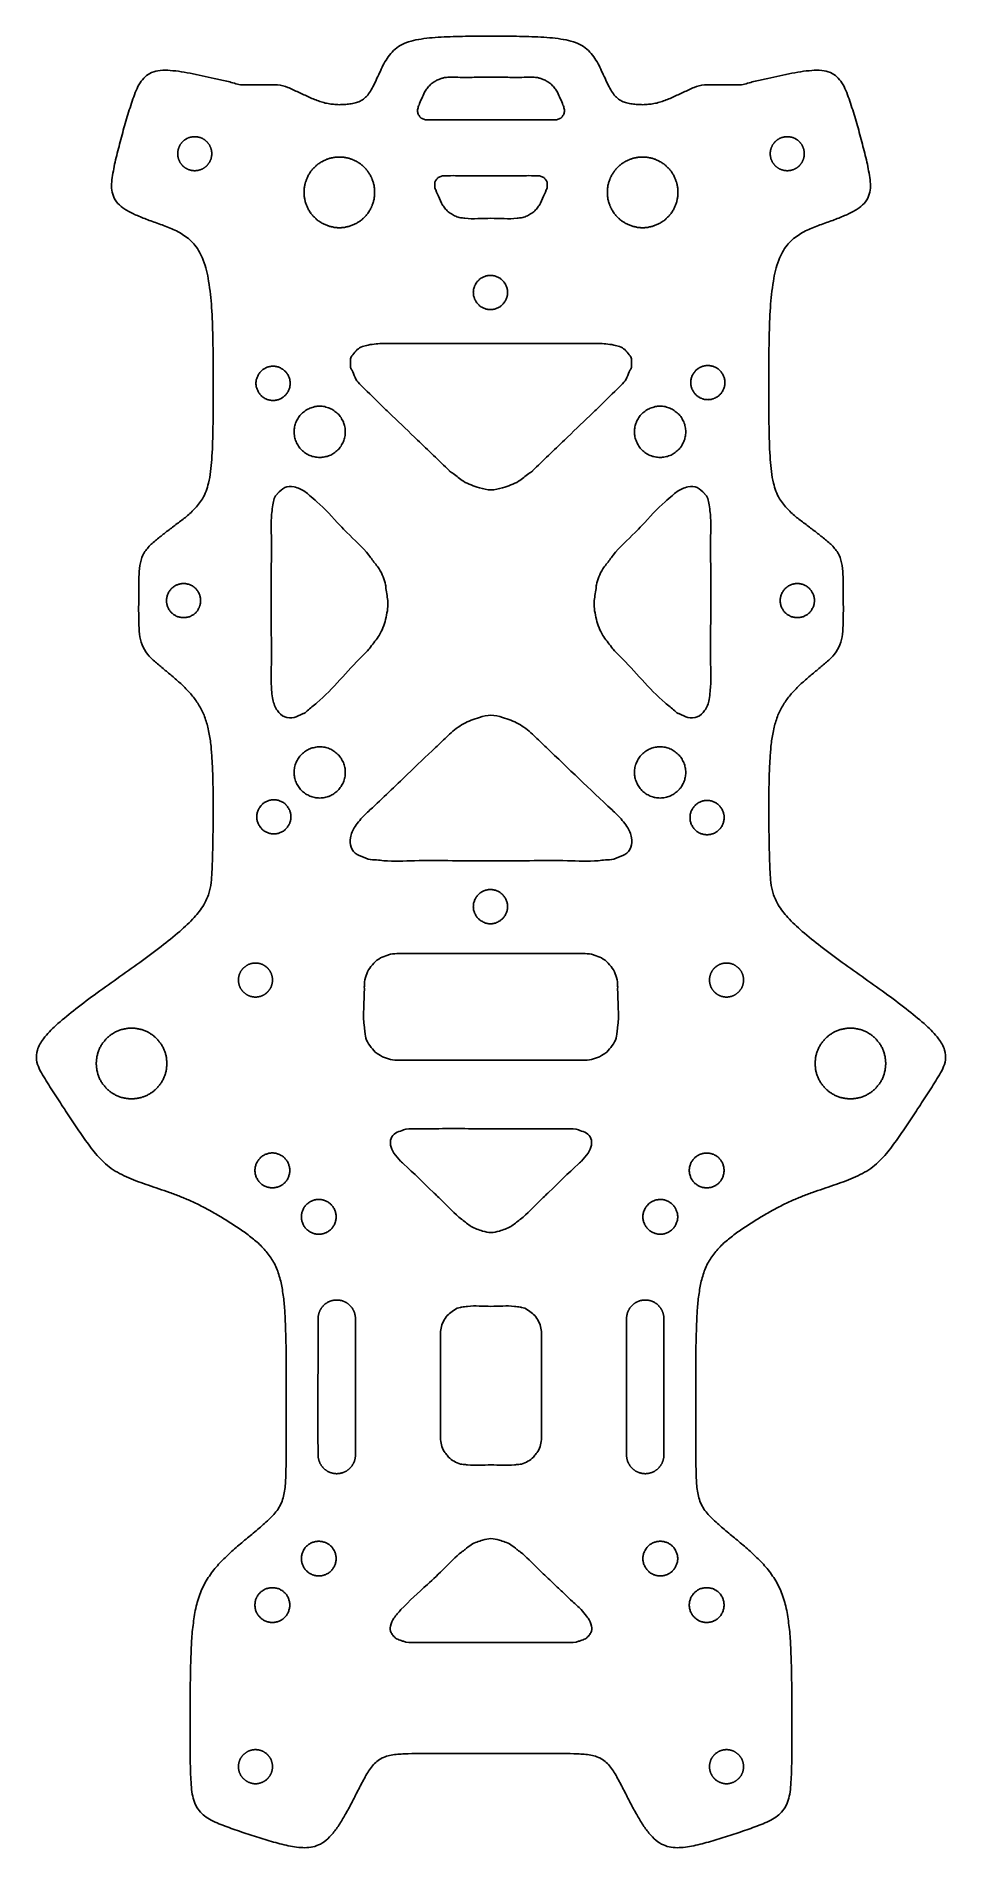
# Model space of a CAD drawing. Header units: millimetres. Extents: x -27 to 27, y -53 to 53.
import ezdxf

# ---------------------------------------------------------------- set-up
doc = ezdxf.new("R2010")
doc.units = ezdxf.units.MM
doc.layers.get('0').update_dxf_attribs({"linetype": 'CONTINUOUS'})

msp = doc.modelspace()

# ---------------------------------------------------------------- linework, layer by layer
for points, knots in [([(26.7, -6.93), (26.72, -6.74), (26.7, -6.54), (26.65, -6.36), (26.58, -6.11), (26.45, -5.89), (26.29, -5.69), (26.08, -5.4), (25.83, -5.15), (25.57, -4.91), (25.24, -4.61), (24.89, -4.33), (24.54, -4.05), (24.14, -3.73), (23.73, -3.42), (23.31, -3.12), (22.87, -2.8), (22.42, -2.48), (21.98, -2.16), (21.53, -1.84), (21.08, -1.53), (20.64, -1.2), (20.22, -0.9), (19.8, -0.59), (19.38, -0.27), (19.01, 0.02), (18.64, 0.31), (18.29, 0.62), (17.99, 0.88), (17.7, 1.15), (17.44, 1.44), (17.23, 1.67), (17.04, 1.91), (16.88, 2.18), (16.76, 2.39), (16.65, 2.61), (16.58, 2.85), (16.51, 3.05), (16.47, 3.27), (16.44, 3.48), (16.42, 3.69), (16.41, 3.89), (16.4, 4.1), (16.39, 4.32), (16.38, 4.53), (16.37, 4.74), (16.36, 4.96), (16.36, 5.19), (16.35, 5.41), (16.35, 5.64), (16.34, 5.87), (16.34, 6.11), (16.34, 6.35), (16.33, 6.6), (16.33, 6.84), (16.33, 7.1), (16.33, 7.36), (16.33, 7.62), (16.32, 7.89), (16.32, 8.16), (16.33, 8.43), (16.33, 8.71), (16.33, 8.99), (16.34, 9.27), (16.34, 9.55), (16.35, 9.83), (16.36, 10.12), (16.37, 10.4), (16.39, 10.69), (16.41, 10.97), (16.43, 11.25), (16.45, 11.53), (16.49, 11.81), (16.53, 12.07), (16.57, 12.34), (16.64, 12.6), (16.7, 12.84), (16.77, 13.08), (16.86, 13.32), (16.95, 13.53), (17.06, 13.74), (17.19, 13.94), (17.31, 14.14), (17.44, 14.32), (17.59, 14.5), (17.73, 14.67), (17.89, 14.83), (18.05, 14.99), (18.21, 15.15), (18.38, 15.3), (18.55, 15.45), (18.73, 15.6), (18.9, 15.75), (19.07, 15.89), (19.25, 16.04), (19.42, 16.18), (19.59, 16.33), (19.76, 16.47), (19.93, 16.61), (20.08, 16.78), (20.36, 17.09), (20.55, 17.49), (20.63, 17.91), (20.67, 18.13), (20.68, 18.36), (20.69, 18.59), (20.69, 18.82), (20.7, 19.06), (20.7, 19.29), (20.71, 19.53), (20.7, 19.77), (20.7, 20), (20.7, 20.24), (20.7, 20.48), (20.7, 20.71), (20.7, 20.95), (20.7, 21.18), (20.69, 21.42), (20.68, 21.65), (20.66, 21.87), (20.63, 22.1), (20.6, 22.31), (20.54, 22.52), (20.45, 22.71), (20.36, 22.9), (20.23, 23.07), (20.08, 23.23), (19.93, 23.39), (19.76, 23.53), (19.59, 23.67), (19.41, 23.82), (19.23, 23.96), (19.06, 24.09), (18.87, 24.23), (18.69, 24.37), (18.51, 24.51), (18.32, 24.65), (18.14, 24.79), (17.96, 24.93), (17.78, 25.08), (17.6, 25.24), (17.44, 25.41), (17.26, 25.6), (17.09, 25.8), (16.96, 26.02), (16.79, 26.3), (16.68, 26.62), (16.6, 26.94), (16.49, 27.39), (16.44, 27.85), (16.41, 28.32), (16.37, 28.88), (16.35, 29.44), (16.34, 30), (16.33, 30.61), (16.32, 31.21), (16.32, 31.82), (16.32, 32.44), (16.32, 33.06), (16.33, 33.68), (16.33, 34.29), (16.33, 34.91), (16.35, 35.52), (16.36, 36.1), (16.38, 36.68), (16.42, 37.26), (16.45, 37.77), (16.51, 38.28), (16.59, 38.79), (16.66, 39.21), (16.75, 39.63), (16.91, 40.03), (17.03, 40.35), (17.19, 40.65), (17.4, 40.91), (17.58, 41.14), (17.8, 41.33), (18.04, 41.49), (18.26, 41.65), (18.51, 41.77), (18.76, 41.88), (19.01, 41.99), (19.27, 42.08), (19.52, 42.17), (19.77, 42.26), (20.02, 42.34), (20.26, 42.44), (20.49, 42.53), (20.72, 42.62), (20.94, 42.72), (21.14, 42.81), (21.34, 42.91), (21.52, 43.03), (21.81, 43.22), (22.07, 43.48), (22.19, 43.8), (22.25, 43.94), (22.28, 44.1), (22.29, 44.26), (22.3, 44.42), (22.29, 44.59), (22.27, 44.75), (22.26, 44.92), (22.23, 45.1), (22.19, 45.27), (22.16, 45.44), (22.13, 45.62), (22.09, 45.79), (22.05, 45.97), (22, 46.14), (21.96, 46.32), (21.91, 46.5), (21.87, 46.67), (21.82, 46.85), (21.77, 47.03), (21.72, 47.21), (21.68, 47.39), (21.63, 47.57), (21.58, 47.75), (21.53, 47.93), (21.48, 48.1), (21.43, 48.28), (21.37, 48.46), (21.32, 48.63), (21.27, 48.81), (21.21, 48.98), (21.16, 49.16), (21.1, 49.33), (21.04, 49.5), (20.98, 49.66), (20.92, 49.83), (20.85, 49.99), (20.78, 50.15), (20.71, 50.3), (20.62, 50.44), (20.54, 50.57), (20.44, 50.69), (20.32, 50.8), (20.21, 50.91), (20.08, 50.99), (19.94, 51.05), (19.78, 51.12), (19.61, 51.15), (19.44, 51.17), (19.24, 51.19), (19.05, 51.19), (18.85, 51.17), (18.63, 51.16), (18.42, 51.13), (18.2, 51.1), (17.97, 51.06), (17.74, 51.02), (17.51, 50.97), (17.27, 50.92), (17.04, 50.88), (16.8, 50.82), (16.56, 50.77), (16.32, 50.72), (16.08, 50.67), (15.84, 50.61), (15.6, 50.57), (15.35, 50.5), (15.11, 50.43), (14.87, 50.34), (14.63, 50.33), (14.53, 50.32), (14.43, 50.32), (14.33, 50.33), (14.23, 50.33), (14.13, 50.33), (14.03, 50.33), (13.93, 50.33), (13.83, 50.33), (13.73, 50.33), (13.63, 50.33), (13.53, 50.33), (13.43, 50.33), (13.33, 50.33), (13.24, 50.33), (13.14, 50.33), (13.04, 50.33), (12.94, 50.32), (12.84, 50.33), (12.74, 50.33), (12.64, 50.33), (12.54, 50.33), (12.33, 50.31), (12.12, 50.26), (11.93, 50.18), (11.83, 50.14), (11.72, 50.08), (11.62, 50.03), (11.52, 49.99), (11.41, 49.94), (11.31, 49.89), (11.2, 49.84), (11.1, 49.79), (11, 49.75), (10.89, 49.7), (10.79, 49.65), (10.68, 49.6), (10.58, 49.56), (10.48, 49.51), (10.37, 49.47), (10.27, 49.43), (10.16, 49.39), (10.06, 49.35), (9.95, 49.32), (9.84, 49.29), (9.74, 49.26), (9.63, 49.24), (9.52, 49.22), (9.41, 49.2), (9.31, 49.19), (9.2, 49.18), (9.09, 49.17), (8.98, 49.16), (8.87, 49.16), (8.77, 49.17), (8.66, 49.17), (8.55, 49.18), (8.45, 49.19), (8.34, 49.2), (8.24, 49.21), (8.13, 49.23), (8.03, 49.25), (7.93, 49.27), (7.84, 49.31), (7.74, 49.34), (7.65, 49.39), (7.56, 49.45), (7.47, 49.5), (7.38, 49.58), (7.31, 49.65), (7.22, 49.74), (7.15, 49.84), (7.09, 49.95), (7.01, 50.06), (6.95, 50.19), (6.89, 50.31), (6.82, 50.44), (6.76, 50.58), (6.7, 50.71), (6.63, 50.86), (6.57, 51), (6.5, 51.14), (6.43, 51.29), (6.37, 51.43), (6.29, 51.57), (6.21, 51.71), (6.13, 51.85), (6.04, 51.98), (5.95, 52.11), (5.84, 52.23), (5.73, 52.34), (5.61, 52.46), (5.48, 52.56), (5.33, 52.64), (5.18, 52.73), (5.01, 52.8), (4.84, 52.85), (4.65, 52.91), (4.46, 52.96), (4.26, 52.99), (4.05, 53.03), (3.83, 53.06), (3.62, 53.08), (3.39, 53.1), (3.16, 53.12), (2.93, 53.13), (2.69, 53.14), (2.46, 53.15), (2.22, 53.16), (1.97, 53.17), (1.73, 53.17), (1.49, 53.18), (1.24, 53.18), (0.99, 53.18), (0.75, 53.18), (0.5, 53.18), (0.25, 53.18), (0, 53.18), (-0.25, 53.18), (-0.5, 53.18), (-0.75, 53.18), (-0.99, 53.18), (-1.24, 53.18), (-1.49, 53.18), (-1.73, 53.17), (-1.97, 53.17), (-2.22, 53.16), (-2.46, 53.15), (-2.69, 53.14), (-2.93, 53.13), (-3.16, 53.12), (-3.39, 53.1), (-3.62, 53.08), (-3.83, 53.06), (-4.05, 53.03), (-4.26, 52.99), (-4.46, 52.96), (-4.65, 52.91), (-4.84, 52.85), (-5.01, 52.8), (-5.18, 52.73), (-5.33, 52.64), (-5.48, 52.56), (-5.61, 52.46), (-5.73, 52.34), (-5.84, 52.23), (-5.95, 52.11), (-6.04, 51.98), (-6.13, 51.85), (-6.21, 51.71), (-6.29, 51.57), (-6.37, 51.43), (-6.43, 51.29), (-6.5, 51.14), (-6.57, 51), (-6.63, 50.86), (-6.7, 50.71), (-6.76, 50.58), (-6.82, 50.44), (-6.89, 50.31), (-6.95, 50.19), (-7.01, 50.06), (-7.09, 49.95), (-7.15, 49.84), (-7.22, 49.74), (-7.31, 49.65), (-7.38, 49.58), (-7.47, 49.5), (-7.56, 49.45), (-7.65, 49.39), (-7.74, 49.34), (-7.84, 49.31), (-7.93, 49.27), (-8.03, 49.25), (-8.13, 49.23), (-8.24, 49.21), (-8.34, 49.2), (-8.45, 49.19), (-8.55, 49.18), (-8.66, 49.17), (-8.77, 49.17), (-8.87, 49.16), (-8.98, 49.16), (-9.09, 49.17), (-9.2, 49.18), (-9.31, 49.19), (-9.41, 49.2), (-9.52, 49.22), (-9.63, 49.24), (-9.74, 49.26), (-9.84, 49.29), (-9.95, 49.32), (-10.06, 49.35), (-10.16, 49.39), (-10.27, 49.43), (-10.37, 49.47), (-10.48, 49.51), (-10.58, 49.56), (-10.68, 49.6), (-10.79, 49.65), (-10.89, 49.7), (-11, 49.75), (-11.1, 49.79), (-11.2, 49.84), (-11.31, 49.89), (-11.41, 49.94), (-11.52, 49.99), (-11.62, 50.03), (-11.72, 50.08), (-11.83, 50.14), (-11.93, 50.18), (-12.12, 50.26), (-12.33, 50.31), (-12.54, 50.33), (-12.64, 50.33), (-12.74, 50.33), (-12.84, 50.33), (-12.94, 50.32), (-13.04, 50.33), (-13.14, 50.33), (-13.24, 50.33), (-13.33, 50.33), (-13.43, 50.33), (-13.53, 50.33), (-13.63, 50.33), (-13.73, 50.33), (-13.83, 50.33), (-13.93, 50.33), (-14.03, 50.33), (-14.13, 50.33), (-14.23, 50.33), (-14.33, 50.33), (-14.43, 50.32), (-14.53, 50.32), (-14.63, 50.33), (-14.87, 50.34), (-15.11, 50.43), (-15.35, 50.5), (-15.6, 50.57), (-15.84, 50.61), (-16.08, 50.67), (-16.32, 50.72), (-16.56, 50.77), (-16.8, 50.82), (-17.04, 50.88), (-17.27, 50.92), (-17.51, 50.97), (-17.74, 51.02), (-17.97, 51.06), (-18.2, 51.1), (-18.42, 51.13), (-18.63, 51.16), (-18.85, 51.17), (-19.05, 51.19), (-19.24, 51.19), (-19.44, 51.17), (-19.61, 51.15), (-19.78, 51.12), (-19.94, 51.05), (-20.08, 50.99), (-20.21, 50.91), (-20.32, 50.8), (-20.44, 50.69), (-20.54, 50.57), (-20.62, 50.44), (-20.71, 50.3), (-20.78, 50.15), (-20.85, 49.99), (-20.92, 49.83), (-20.98, 49.66), (-21.04, 49.5), (-21.1, 49.33), (-21.16, 49.16), (-21.21, 48.98), (-21.27, 48.81), (-21.32, 48.63), (-21.37, 48.46), (-21.43, 48.28), (-21.48, 48.1), (-21.53, 47.93), (-21.58, 47.75), (-21.63, 47.57), (-21.68, 47.39), (-21.72, 47.21), (-21.77, 47.03), (-21.82, 46.85), (-21.87, 46.67), (-21.91, 46.5), (-21.96, 46.32), (-22, 46.14), (-22.05, 45.97), (-22.09, 45.79), (-22.13, 45.62), (-22.16, 45.44), (-22.19, 45.27), (-22.23, 45.1), (-22.26, 44.92), (-22.27, 44.75), (-22.29, 44.59), (-22.3, 44.42), (-22.29, 44.26), (-22.28, 44.1), (-22.25, 43.94), (-22.19, 43.8), (-22.07, 43.48), (-21.81, 43.22), (-21.52, 43.03), (-21.34, 42.91), (-21.14, 42.81), (-20.94, 42.72), (-20.72, 42.62), (-20.49, 42.53), (-20.26, 42.44), (-20.02, 42.34), (-19.77, 42.26), (-19.52, 42.17), (-19.27, 42.08), (-19.01, 41.99), (-18.76, 41.88), (-18.51, 41.77), (-18.26, 41.65), (-18.04, 41.49), (-17.8, 41.33), (-17.58, 41.14), (-17.4, 40.91), (-17.19, 40.65), (-17.03, 40.35), (-16.91, 40.03), (-16.75, 39.63), (-16.66, 39.21), (-16.59, 38.79), (-16.51, 38.28), (-16.45, 37.77), (-16.42, 37.26), (-16.38, 36.68), (-16.36, 36.1), (-16.35, 35.52), (-16.33, 34.91), (-16.33, 34.29), (-16.33, 33.68), (-16.32, 33.06), (-16.32, 32.44), (-16.32, 31.82), (-16.32, 31.21), (-16.33, 30.61), (-16.34, 30), (-16.35, 29.44), (-16.37, 28.88), (-16.41, 28.32), (-16.44, 27.85), (-16.49, 27.39), (-16.6, 26.94), (-16.68, 26.62), (-16.79, 26.3), (-16.96, 26.02), (-17.09, 25.8), (-17.26, 25.6), (-17.44, 25.41), (-17.6, 25.24), (-17.78, 25.08), (-17.96, 24.93), (-18.14, 24.79), (-18.32, 24.65), (-18.51, 24.51), (-18.69, 24.37), (-18.87, 24.23), (-19.06, 24.09), (-19.23, 23.96), (-19.41, 23.82), (-19.59, 23.67), (-19.76, 23.53), (-19.93, 23.39), (-20.08, 23.23), (-20.23, 23.07), (-20.36, 22.9), (-20.45, 22.71), (-20.54, 22.52), (-20.6, 22.31), (-20.63, 22.1), (-20.66, 21.87), (-20.68, 21.65), (-20.69, 21.42), (-20.7, 21.18), (-20.7, 20.95), (-20.7, 20.71), (-20.7, 20.48), (-20.7, 20.24), (-20.7, 20), (-20.7, 19.77), (-20.71, 19.53), (-20.7, 19.29), (-20.7, 19.06), (-20.69, 18.82), (-20.69, 18.59), (-20.68, 18.36), (-20.67, 18.13), (-20.63, 17.91), (-20.55, 17.49), (-20.36, 17.09), (-20.08, 16.78), (-19.93, 16.61), (-19.76, 16.47), (-19.59, 16.33), (-19.42, 16.18), (-19.25, 16.04), (-19.07, 15.89), (-18.9, 15.75), (-18.73, 15.6), (-18.55, 15.45), (-18.38, 15.3), (-18.21, 15.15), (-18.05, 14.99), (-17.89, 14.83), (-17.73, 14.67), (-17.59, 14.5), (-17.44, 14.32), (-17.31, 14.14), (-17.19, 13.94), (-17.06, 13.74), (-16.95, 13.53), (-16.86, 13.32), (-16.77, 13.08), (-16.7, 12.84), (-16.64, 12.6), (-16.57, 12.34), (-16.53, 12.07), (-16.49, 11.81), (-16.45, 11.53), (-16.43, 11.25), (-16.41, 10.97), (-16.39, 10.69), (-16.37, 10.4), (-16.36, 10.12), (-16.35, 9.83), (-16.34, 9.55), (-16.34, 9.27), (-16.33, 8.99), (-16.33, 8.71), (-16.33, 8.43), (-16.32, 8.16), (-16.32, 7.89), (-16.33, 7.62), (-16.33, 7.36), (-16.33, 7.1), (-16.33, 6.84), (-16.33, 6.6), (-16.34, 6.35), (-16.34, 6.11), (-16.34, 5.87), (-16.35, 5.64), (-16.35, 5.41), (-16.36, 5.19), (-16.36, 4.96), (-16.37, 4.74), (-16.38, 4.53), (-16.39, 4.32), (-16.4, 4.1), (-16.41, 3.89), (-16.42, 3.69), (-16.44, 3.48), (-16.47, 3.27), (-16.51, 3.05), (-16.58, 2.85), (-16.65, 2.61), (-16.76, 2.39), (-16.88, 2.18), (-17.04, 1.91), (-17.23, 1.67), (-17.44, 1.44), (-17.7, 1.15), (-17.99, 0.88), (-18.29, 0.62), (-18.64, 0.31), (-19.01, 0.02), (-19.38, -0.27), (-19.8, -0.59), (-20.22, -0.9), (-20.64, -1.2), (-21.08, -1.53), (-21.53, -1.84), (-21.98, -2.16), (-22.42, -2.48), (-22.87, -2.8), (-23.31, -3.12), (-23.73, -3.42), (-24.14, -3.73), (-24.54, -4.05), (-24.89, -4.33), (-25.24, -4.61), (-25.57, -4.91), (-25.83, -5.15), (-26.08, -5.4), (-26.29, -5.69), (-26.45, -5.89), (-26.58, -6.11), (-26.65, -6.36), (-26.7, -6.54), (-26.72, -6.74), (-26.7, -6.93), (-26.68, -7.11), (-26.62, -7.28), (-26.54, -7.44), (-26.47, -7.61), (-26.37, -7.77), (-26.28, -7.92), (-26.18, -8.08), (-26.09, -8.24), (-25.99, -8.4), (-25.89, -8.55), (-25.79, -8.71), (-25.69, -8.87), (-25.59, -9.02), (-25.48, -9.18), (-25.38, -9.33), (-25.28, -9.49), (-25.18, -9.65), (-25.07, -9.8), (-24.97, -9.96), (-24.87, -10.11), (-24.76, -10.27), (-24.66, -10.43), (-24.56, -10.58), (-24.45, -10.74), (-24.35, -10.89), (-24.25, -11.05), (-24.14, -11.2), (-24.03, -11.35), (-23.93, -11.51), (-23.82, -11.66), (-23.71, -11.81), (-23.6, -11.96), (-23.49, -12.11), (-23.38, -12.26), (-23.26, -12.4), (-23.14, -12.54), (-23.02, -12.68), (-22.89, -12.81), (-22.75, -12.94), (-22.62, -13.07), (-22.47, -13.19), (-22.32, -13.3), (-22.16, -13.41), (-22, -13.51), (-21.83, -13.6), (-21.65, -13.69), (-21.47, -13.78), (-21.29, -13.86), (-21.1, -13.94), (-20.91, -14.01), (-20.72, -14.08), (-20.52, -14.16), (-20.32, -14.22), (-20.12, -14.29), (-19.92, -14.36), (-19.72, -14.43), (-19.51, -14.5), (-19.31, -14.57), (-19.1, -14.64), (-18.9, -14.71), (-18.68, -14.79), (-18.47, -14.87), (-18.26, -14.95), (-18.05, -15.04), (-17.83, -15.13), (-17.61, -15.22), (-17.39, -15.33), (-17.16, -15.44), (-16.94, -15.55), (-16.71, -15.67), (-16.49, -15.79), (-16.26, -15.92), (-16.03, -16.05), (-15.81, -16.19), (-15.58, -16.33), (-15.36, -16.47), (-15.13, -16.61), (-14.91, -16.76), (-14.69, -16.9), (-14.48, -17.05), (-14.27, -17.21), (-14.06, -17.37), (-13.86, -17.53), (-13.67, -17.7), (-13.48, -17.88), (-13.31, -18.06), (-13.15, -18.26), (-12.99, -18.45), (-12.85, -18.67), (-12.73, -18.89), (-12.61, -19.12), (-12.52, -19.37), (-12.44, -19.62), (-12.36, -19.88), (-12.3, -20.15), (-12.26, -20.42), (-12.21, -20.71), (-12.17, -21), (-12.15, -21.29), (-12.12, -21.58), (-12.1, -21.88), (-12.09, -22.19), (-12.08, -22.49), (-12.07, -22.8), (-12.06, -23.1), (-12.05, -23.41), (-12.04, -23.72), (-12.04, -24.03), (-12.04, -24.34), (-12.04, -24.65), (-12.03, -24.96), (-12.03, -25.27), (-12.03, -25.58), (-12.03, -25.89), (-12.03, -26.19), (-12.03, -26.5), (-12.03, -26.81), (-12.03, -27.12), (-12.03, -27.43), (-12.03, -27.73), (-12.03, -28.04), (-12.03, -28.35), (-12.03, -28.65), (-12.03, -28.96), (-12.03, -29.26), (-12.03, -29.57), (-12.03, -29.87), (-12.03, -30.17), (-12.04, -30.48), (-12.04, -30.78), (-12.05, -31.08), (-12.06, -31.38), (-12.07, -31.67), (-12.08, -31.96), (-12.13, -32.25), (-12.17, -32.52), (-12.24, -32.79), (-12.36, -33.04), (-12.48, -33.28), (-12.65, -33.5), (-12.84, -33.7), (-13.03, -33.91), (-13.25, -34.1), (-13.46, -34.29), (-13.69, -34.48), (-13.91, -34.67), (-14.14, -34.86), (-14.36, -35.04), (-14.59, -35.23), (-14.81, -35.42), (-15.04, -35.61), (-15.26, -35.81), (-15.47, -36.01), (-15.68, -36.21), (-15.89, -36.41), (-16.08, -36.63), (-16.28, -36.85), (-16.45, -37.08), (-16.61, -37.33), (-16.78, -37.57), (-16.92, -37.84), (-17.03, -38.11), (-17.15, -38.4), (-17.25, -38.71), (-17.32, -39.01), (-17.4, -39.34), (-17.45, -39.67), (-17.49, -40), (-17.54, -40.34), (-17.57, -40.69), (-17.59, -41.04), (-17.61, -41.39), (-17.62, -41.74), (-17.64, -42.09), (-17.65, -42.43), (-17.66, -42.78), (-17.66, -43.12), (-17.67, -43.45), (-17.67, -43.79), (-17.67, -44.12), (-17.68, -44.44), (-17.68, -44.75), (-17.68, -45.07), (-17.68, -45.37), (-17.68, -45.67), (-17.68, -45.96), (-17.68, -46.24), (-17.68, -46.51), (-17.68, -46.79), (-17.68, -47.04), (-17.68, -47.29), (-17.68, -47.55), (-17.67, -47.78), (-17.67, -48.01), (-17.67, -48.24), (-17.66, -48.46), (-17.66, -48.68), (-17.65, -48.89), (-17.64, -49.09), (-17.63, -49.29), (-17.62, -49.49), (-17.6, -49.67), (-17.58, -49.86), (-17.55, -50.04), (-17.52, -50.2), (-17.48, -50.36), (-17.42, -50.52), (-17.32, -50.8), (-17.14, -51.06), (-16.92, -51.25), (-16.8, -51.35), (-16.67, -51.44), (-16.54, -51.52), (-16.4, -51.6), (-16.25, -51.67), (-16.1, -51.73), (-15.95, -51.8), (-15.79, -51.86), (-15.63, -51.92), (-15.47, -51.98), (-15.31, -52.04), (-15.15, -52.1), (-14.98, -52.16), (-14.82, -52.21), (-14.65, -52.27), (-14.49, -52.32), (-14.32, -52.38), (-14.15, -52.43), (-13.99, -52.48), (-13.82, -52.54), (-13.65, -52.59), (-13.49, -52.64), (-13.32, -52.7), (-13.15, -52.75), (-12.99, -52.8), (-12.82, -52.85), (-12.65, -52.89), (-12.49, -52.94), (-12.32, -52.98), (-12.16, -53.02), (-11.99, -53.06), (-11.83, -53.09), (-11.66, -53.12), (-11.5, -53.15), (-11.34, -53.17), (-11.18, -53.18), (-11.02, -53.19), (-10.86, -53.19), (-10.7, -53.18), (-10.55, -53.16), (-10.39, -53.13), (-10.24, -53.07), (-10.09, -53.02), (-9.94, -52.94), (-9.8, -52.84), (-9.65, -52.73), (-9.51, -52.6), (-9.39, -52.45), (-9.24, -52.29), (-9.11, -52.12), (-8.99, -51.94), (-8.85, -51.74), (-8.73, -51.53), (-8.61, -51.32), (-8.48, -51.1), (-8.35, -50.87), (-8.23, -50.64), (-8.11, -50.41), (-7.99, -50.17), (-7.87, -49.93), (-7.74, -49.69), (-7.62, -49.45), (-7.49, -49.21), (-7.36, -48.97), (-7.24, -48.74), (-7.08, -48.53), (-6.93, -48.33), (-6.76, -48.14), (-6.56, -48.01), (-6.35, -47.88), (-6.11, -47.8), (-5.87, -47.76), (-5.61, -47.7), (-5.34, -47.69), (-5.07, -47.68), (-4.8, -47.66), (-4.52, -47.66), (-4.24, -47.65), (-3.96, -47.65), (-3.68, -47.65), (-3.39, -47.65), (-3.11, -47.65), (-2.83, -47.65), (-2.54, -47.65), (-2.26, -47.65), (-1.98, -47.65), (-1.7, -47.65), (-1.41, -47.65), (-1.13, -47.65), (-0.85, -47.65), (-0.57, -47.65), (-0.28, -47.65), (0, -47.65), (0.28, -47.65), (0.57, -47.65), (0.85, -47.65), (1.13, -47.65), (1.41, -47.65), (1.7, -47.65), (1.98, -47.65), (2.26, -47.65), (2.54, -47.65), (2.83, -47.65), (3.11, -47.65), (3.39, -47.65), (3.68, -47.65), (3.96, -47.65), (4.24, -47.65), (4.52, -47.66), (4.8, -47.66), (5.07, -47.68), (5.34, -47.69), (5.61, -47.7), (5.87, -47.76), (6.11, -47.8), (6.35, -47.88), (6.56, -48.01), (6.76, -48.14), (6.93, -48.33), (7.08, -48.53), (7.24, -48.74), (7.36, -48.97), (7.49, -49.21), (7.62, -49.45), (7.74, -49.69), (7.87, -49.93), (7.99, -50.17), (8.11, -50.41), (8.23, -50.64), (8.35, -50.87), (8.48, -51.1), (8.61, -51.32), (8.73, -51.53), (8.85, -51.74), (8.99, -51.94), (9.11, -52.12), (9.24, -52.29), (9.39, -52.45), (9.51, -52.6), (9.65, -52.73), (9.8, -52.84), (9.94, -52.94), (10.09, -53.02), (10.24, -53.07), (10.39, -53.13), (10.55, -53.16), (10.7, -53.18), (10.86, -53.19), (11.02, -53.19), (11.18, -53.18), (11.34, -53.17), (11.5, -53.15), (11.66, -53.12), (11.83, -53.09), (11.99, -53.06), (12.16, -53.02), (12.32, -52.98), (12.49, -52.94), (12.65, -52.89), (12.82, -52.85), (12.99, -52.8), (13.15, -52.75), (13.32, -52.7), (13.49, -52.64), (13.65, -52.59), (13.82, -52.54), (13.99, -52.48), (14.15, -52.43), (14.32, -52.38), (14.49, -52.32), (14.65, -52.27), (14.82, -52.21), (14.98, -52.16), (15.15, -52.1), (15.31, -52.04), (15.47, -51.98), (15.63, -51.92), (15.79, -51.86), (15.95, -51.8), (16.1, -51.73), (16.25, -51.67), (16.4, -51.6), (16.54, -51.52), (16.67, -51.44), (16.8, -51.35), (16.92, -51.25), (17.14, -51.06), (17.32, -50.8), (17.42, -50.52), (17.48, -50.36), (17.52, -50.2), (17.55, -50.04), (17.58, -49.86), (17.6, -49.67), (17.62, -49.49), (17.63, -49.29), (17.64, -49.09), (17.65, -48.89), (17.66, -48.68), (17.66, -48.46), (17.67, -48.24), (17.67, -48.01), (17.67, -47.78), (17.68, -47.55), (17.68, -47.29), (17.68, -47.04), (17.68, -46.79), (17.68, -46.51), (17.68, -46.24), (17.68, -45.96), (17.68, -45.67), (17.68, -45.37), (17.68, -45.07), (17.68, -44.75), (17.68, -44.44), (17.67, -44.12), (17.67, -43.79), (17.67, -43.45), (17.66, -43.12), (17.66, -42.78), (17.65, -42.43), (17.64, -42.09), (17.62, -41.74), (17.61, -41.39), (17.59, -41.04), (17.57, -40.69), (17.54, -40.34), (17.49, -40), (17.45, -39.67), (17.4, -39.34), (17.32, -39.01), (17.25, -38.71), (17.15, -38.4), (17.03, -38.11), (16.92, -37.84), (16.78, -37.57), (16.61, -37.33), (16.45, -37.08), (16.28, -36.85), (16.08, -36.63), (15.89, -36.41), (15.68, -36.21), (15.47, -36.01), (15.26, -35.81), (15.04, -35.61), (14.81, -35.42), (14.59, -35.23), (14.36, -35.04), (14.14, -34.86), (13.91, -34.67), (13.69, -34.48), (13.46, -34.29), (13.25, -34.1), (13.03, -33.91), (12.84, -33.7), (12.65, -33.5), (12.48, -33.28), (12.36, -33.04), (12.24, -32.79), (12.17, -32.52), (12.13, -32.25), (12.08, -31.96), (12.07, -31.67), (12.06, -31.38), (12.05, -31.08), (12.04, -30.78), (12.04, -30.48), (12.03, -30.17), (12.03, -29.87), (12.03, -29.57), (12.03, -29.26), (12.03, -28.96), (12.03, -28.65), (12.03, -28.35), (12.03, -28.04), (12.03, -27.73), (12.03, -27.43), (12.03, -27.12), (12.03, -26.81), (12.03, -26.5), (12.03, -26.19), (12.03, -25.89), (12.03, -25.58), (12.03, -25.27), (12.03, -24.96), (12.04, -24.65), (12.04, -24.34), (12.04, -24.03), (12.04, -23.72), (12.05, -23.41), (12.06, -23.1), (12.07, -22.8), (12.08, -22.49), (12.09, -22.19), (12.1, -21.88), (12.12, -21.58), (12.15, -21.29), (12.17, -21), (12.21, -20.71), (12.26, -20.42), (12.3, -20.15), (12.36, -19.88), (12.44, -19.62), (12.52, -19.37), (12.61, -19.12), (12.73, -18.89), (12.85, -18.67), (12.99, -18.45), (13.15, -18.26), (13.31, -18.06), (13.48, -17.88), (13.67, -17.7), (13.86, -17.53), (14.06, -17.37), (14.27, -17.21), (14.48, -17.05), (14.69, -16.9), (14.91, -16.76), (15.13, -16.61), (15.36, -16.47), (15.58, -16.33), (15.81, -16.19), (16.03, -16.05), (16.26, -15.92), (16.49, -15.79), (16.71, -15.67), (16.94, -15.55), (17.16, -15.44), (17.39, -15.33), (17.61, -15.22), (17.83, -15.13), (18.05, -15.04), (18.26, -14.95), (18.47, -14.87), (18.68, -14.79), (18.9, -14.71), (19.1, -14.64), (19.31, -14.57), (19.51, -14.5), (19.72, -14.43), (19.92, -14.36), (20.12, -14.29), (20.32, -14.22), (20.52, -14.16), (20.72, -14.08), (20.91, -14.01), (21.1, -13.94), (21.29, -13.86), (21.47, -13.78), (21.65, -13.69), (21.83, -13.6), (22, -13.51), (22.16, -13.41), (22.32, -13.3), (22.47, -13.19), (22.62, -13.07), (22.75, -12.94), (22.89, -12.81), (23.02, -12.68), (23.14, -12.54), (23.26, -12.4), (23.38, -12.26), (23.49, -12.11), (23.6, -11.96), (23.71, -11.81), (23.82, -11.66), (23.93, -11.51), (24.03, -11.35), (24.14, -11.2), (24.25, -11.05), (24.35, -10.89), (24.45, -10.74), (24.56, -10.58), (24.66, -10.43), (24.76, -10.27), (24.87, -10.11), (24.97, -9.96), (25.07, -9.8), (25.18, -9.65), (25.28, -9.49), (25.38, -9.33), (25.48, -9.18), (25.59, -9.02), (25.69, -8.87), (25.79, -8.71), (25.89, -8.55), (25.99, -8.4), (26.09, -8.24), (26.18, -8.08), (26.28, -7.92), (26.37, -7.77), (26.47, -7.61), (26.54, -7.44), (26.62, -7.28), (26.68, -7.11), (26.7, -6.93)], [0, 0, 0, 0, 0.057656, 0.057656, 0.057656, 0.133091, 0.133091, 0.133091, 0.239299, 0.239299, 0.239299, 0.373734, 0.373734, 0.373734, 0.527784, 0.527784, 0.527784, 0.691883, 0.691883, 0.691883, 0.856494, 0.856494, 0.856494, 1.01329, 1.01329, 1.01329, 1.154427, 1.154427, 1.154427, 1.27261, 1.27261, 1.27261, 1.364501, 1.364501, 1.364501, 1.438056, 1.438056, 1.438056, 1.502764, 1.502764, 1.502764, 1.565328, 1.565328, 1.565328, 1.629352, 1.629352, 1.629352, 1.695926, 1.695926, 1.695926, 1.765676, 1.765676, 1.765676, 1.839224, 1.839224, 1.839224, 1.916924, 1.916924, 1.916924, 1.998078, 1.998078, 1.998078, 2.081731, 2.081731, 2.081731, 2.166943, 2.166943, 2.166943, 2.252545, 2.252545, 2.252545, 2.336461, 2.336461, 2.336461, 2.416717, 2.416717, 2.416717, 2.492023, 2.492023, 2.492023, 2.562691, 2.562691, 2.562691, 2.631083, 2.631083, 2.631083, 2.698937, 2.698937, 2.698937, 2.766974, 2.766974, 2.766974, 2.835176, 2.835176, 2.835176, 2.90301, 2.90301, 2.90301, 2.969342, 2.969342, 2.969342, 3.094739, 3.094739, 3.094739, 3.163108, 3.163108, 3.163108, 3.233489, 3.233489, 3.233489, 3.304594, 3.304594, 3.304594, 3.3757, 3.3757, 3.3757, 3.44608, 3.44608, 3.44608, 3.51445, 3.51445, 3.51445, 3.578488, 3.578488, 3.578488, 3.641617, 3.641617, 3.641617, 3.707999, 3.707999, 3.707999, 3.776078, 3.776078, 3.776078, 3.844783, 3.844783, 3.844783, 3.913869, 3.913869, 3.913869, 3.984829, 3.984829, 3.984829, 4.062068, 4.062068, 4.062068, 4.16104, 4.16104, 4.16104, 4.299943, 4.299943, 4.299943, 4.468907, 4.468907, 4.468907, 4.650352, 4.650352, 4.650352, 4.836274, 4.836274, 4.836274, 5.020507, 5.020507, 5.020507, 5.194309, 5.194309, 5.194309, 5.348811, 5.348811, 5.348811, 5.476727, 5.476727, 5.476727, 5.577614, 5.577614, 5.577614, 5.663947, 5.663947, 5.663947, 5.745983, 5.745983, 5.745983, 5.827082, 5.827082, 5.827082, 5.906107, 5.906107, 5.906107, 5.979861, 5.979861, 5.979861, 6.0453, 6.0453, 6.0453, 6.147333, 6.147333, 6.147333, 6.194225, 6.194225, 6.194225, 6.243576, 6.243576, 6.243576, 6.295598, 6.295598, 6.295598, 6.349074, 6.349074, 6.349074, 6.403507, 6.403507, 6.403507, 6.458652, 6.458652, 6.458652, 6.514223, 6.514223, 6.514223, 6.569926, 6.569926, 6.569926, 6.625434, 6.625434, 6.625434, 6.680436, 6.680436, 6.680436, 6.73464, 6.73464, 6.73464, 6.78749, 6.78749, 6.78749, 6.837564, 6.837564, 6.837564, 6.884483, 6.884483, 6.884483, 6.930658, 6.930658, 6.930658, 6.981608, 6.981608, 6.981608, 7.040316, 7.040316, 7.040316, 7.106002, 7.106002, 7.106002, 7.176308, 7.176308, 7.176308, 7.248715, 7.248715, 7.248715, 7.322376, 7.322376, 7.322376, 7.39688, 7.39688, 7.39688, 7.471809, 7.471809, 7.471809, 7.501588, 7.501588, 7.501588, 7.531367, 7.531367, 7.531367, 7.561147, 7.561147, 7.561147, 7.590926, 7.590926, 7.590926, 7.620705, 7.620705, 7.620705, 7.650485, 7.650485, 7.650485, 7.680264, 7.680264, 7.680264, 7.742927, 7.742927, 7.742927, 7.777325, 7.777325, 7.777325, 7.811711, 7.811711, 7.811711, 7.846077, 7.846077, 7.846077, 7.88038, 7.88038, 7.88038, 7.914435, 7.914435, 7.914435, 7.94808, 7.94808, 7.94808, 7.981271, 7.981271, 7.981271, 8.014119, 8.014119, 8.014119, 8.046711, 8.046711, 8.046711, 8.079035, 8.079035, 8.079035, 8.111002, 8.111002, 8.111002, 8.142443, 8.142443, 8.142443, 8.173309, 8.173309, 8.173309, 8.204243, 8.204243, 8.204243, 8.236914, 8.236914, 8.236914, 8.273597, 8.273597, 8.273597, 8.314841, 8.314841, 8.314841, 8.359724, 8.359724, 8.359724, 8.406821, 8.406821, 8.406821, 8.454688, 8.454688, 8.454688, 8.502471, 8.502471, 8.502471, 8.550254, 8.550254, 8.550254, 8.59958, 8.59958, 8.59958, 8.653363, 8.653363, 8.653363, 8.712982, 8.712982, 8.712982, 8.777939, 8.777939, 8.777939, 8.846858, 8.846858, 8.846858, 8.918182, 8.918182, 8.918182, 8.991168, 8.991168, 8.991168, 9.065279, 9.065279, 9.065279, 9.139957, 9.139957, 9.139957, 9.214636, 9.214636, 9.214636, 9.288747, 9.288747, 9.288747, 9.361733, 9.361733, 9.361733, 9.433057, 9.433057, 9.433057, 9.501976, 9.501976, 9.501976, 9.566933, 9.566933, 9.566933, 9.626552, 9.626552, 9.626552, 9.680335, 9.680335, 9.680335, 9.729661, 9.729661, 9.729661, 9.777443, 9.777443, 9.777443, 9.825227, 9.825227, 9.825227, 9.873093, 9.873093, 9.873093, 9.92019, 9.92019, 9.92019, 9.965074, 9.965074, 9.965074, 10.006317, 10.006317, 10.006317, 10.043001, 10.043001, 10.043001, 10.075672, 10.075672, 10.075672, 10.106606, 10.106606, 10.106606, 10.137471, 10.137471, 10.137471, 10.168913, 10.168913, 10.168913, 10.200879, 10.200879, 10.200879, 10.233204, 10.233204, 10.233204, 10.265796, 10.265796, 10.265796, 10.298643, 10.298643, 10.298643, 10.331835, 10.331835, 10.331835, 10.365479, 10.365479, 10.365479, 10.399534, 10.399534, 10.399534, 10.433837, 10.433837, 10.433837, 10.468204, 10.468204, 10.468204, 10.502589, 10.502589, 10.502589, 10.536988, 10.536988, 10.536988, 10.599651, 10.599651, 10.599651, 10.62943, 10.62943, 10.62943, 10.659209, 10.659209, 10.659209, 10.688989, 10.688989, 10.688989, 10.718768, 10.718768, 10.718768, 10.748547, 10.748547, 10.748547, 10.778327, 10.778327, 10.778327, 10.808106, 10.808106, 10.808106, 10.883034, 10.883034, 10.883034, 10.957539, 10.957539, 10.957539, 11.0312, 11.0312, 11.0312, 11.103607, 11.103607, 11.103607, 11.173913, 11.173913, 11.173913, 11.239599, 11.239599, 11.239599, 11.298307, 11.298307, 11.298307, 11.349257, 11.349257, 11.349257, 11.395431, 11.395431, 11.395431, 11.442351, 11.442351, 11.442351, 11.492425, 11.492425, 11.492425, 11.545275, 11.545275, 11.545275, 11.599479, 11.599479, 11.599479, 11.654481, 11.654481, 11.654481, 11.709989, 11.709989, 11.709989, 11.765691, 11.765691, 11.765691, 11.821264, 11.821264, 11.821264, 11.876407, 11.876407, 11.876407, 11.930842, 11.930842, 11.930842, 11.984317, 11.984317, 11.984317, 12.036339, 12.036339, 12.036339, 12.08569, 12.08569, 12.08569, 12.132582, 12.132582, 12.132582, 12.234616, 12.234616, 12.234616, 12.300054, 12.300054, 12.300054, 12.373808, 12.373808, 12.373808, 12.452834, 12.452834, 12.452834, 12.533932, 12.533932, 12.533932, 12.615968, 12.615968, 12.615968, 12.702301, 12.702301, 12.702301, 12.803188, 12.803188, 12.803188, 12.931104, 12.931104, 12.931104, 13.085606, 13.085606, 13.085606, 13.259409, 13.259409, 13.259409, 13.443641, 13.443641, 13.443641, 13.629563, 13.629563, 13.629563, 13.811008, 13.811008, 13.811008, 13.979972, 13.979972, 13.979972, 14.118875, 14.118875, 14.118875, 14.217847, 14.217847, 14.217847, 14.295086, 14.295086, 14.295086, 14.366046, 14.366046, 14.366046, 14.435132, 14.435132, 14.435132, 14.503837, 14.503837, 14.503837, 14.571916, 14.571916, 14.571916, 14.638298, 14.638298, 14.638298, 14.701427, 14.701427, 14.701427, 14.765465, 14.765465, 14.765465, 14.833835, 14.833835, 14.833835, 14.904215, 14.904215, 14.904215, 14.975321, 14.975321, 14.975321, 15.046426, 15.046426, 15.046426, 15.116807, 15.116807, 15.116807, 15.185176, 15.185176, 15.185176, 15.310573, 15.310573, 15.310573, 15.376905, 15.376905, 15.376905, 15.444739, 15.444739, 15.444739, 15.512941, 15.512941, 15.512941, 15.580978, 15.580978, 15.580978, 15.648832, 15.648832, 15.648832, 15.717225, 15.717225, 15.717225, 15.787893, 15.787893, 15.787893, 15.863199, 15.863199, 15.863199, 15.943455, 15.943455, 15.943455, 16.027371, 16.027371, 16.027371, 16.112972, 16.112972, 16.112972, 16.198184, 16.198184, 16.198184, 16.281837, 16.281837, 16.281837, 16.362991, 16.362991, 16.362991, 16.440691, 16.440691, 16.440691, 16.514239, 16.514239, 16.514239, 16.583989, 16.583989, 16.583989, 16.650562, 16.650562, 16.650562, 16.714586, 16.714586, 16.714586, 16.777151, 16.777151, 16.777151, 16.84186, 16.84186, 16.84186, 16.915414, 16.915414, 16.915414, 17.007306, 17.007306, 17.007306, 17.125488, 17.125488, 17.125488, 17.266625, 17.266625, 17.266625, 17.423421, 17.423421, 17.423421, 17.588032, 17.588032, 17.588032, 17.752132, 17.752132, 17.752132, 17.906181, 17.906181, 17.906181, 18.040616, 18.040616, 18.040616, 18.146824, 18.146824, 18.146824, 18.22226, 18.22226, 18.22226, 18.279915, 18.279915, 18.279915, 18.333506, 18.333506, 18.333506, 18.388357, 18.388357, 18.388357, 18.443875, 18.443875, 18.443875, 18.499632, 18.499632, 18.499632, 18.555565, 18.555565, 18.555565, 18.611601, 18.611601, 18.611601, 18.667674, 18.667674, 18.667674, 18.723733, 18.723733, 18.723733, 18.77974, 18.77974, 18.77974, 18.835666, 18.835666, 18.835666, 18.891453, 18.891453, 18.891453, 18.947012, 18.947012, 18.947012, 19.002495, 19.002495, 19.002495, 19.058532, 19.058532, 19.058532, 19.116203, 19.116203, 19.116203, 19.176032, 19.176032, 19.176032, 19.237821, 19.237821, 19.237821, 19.300978, 19.300978, 19.300978, 19.364975, 19.364975, 19.364975, 19.430335, 19.430335, 19.430335, 19.497885, 19.497885, 19.497885, 19.568548, 19.568548, 19.568548, 19.642997, 19.642997, 19.642997, 19.720446, 19.720446, 19.720446, 19.799673, 19.799673, 19.799673, 19.879424, 19.879424, 19.879424, 19.958462, 19.958462, 19.958462, 20.035932, 20.035932, 20.035932, 20.111822, 20.111822, 20.111822, 20.187483, 20.187483, 20.187483, 20.265759, 20.265759, 20.265759, 20.348469, 20.348469, 20.348469, 20.435502, 20.435502, 20.435502, 20.525623, 20.525623, 20.525623, 20.617287, 20.617287, 20.617287, 20.709828, 20.709828, 20.709828, 20.802808, 20.802808, 20.802808, 20.895775, 20.895775, 20.895775, 20.988354, 20.988354, 20.988354, 21.080514, 21.080514, 21.080514, 21.172321, 21.172321, 21.172321, 21.263828, 21.263828, 21.263828, 21.354946, 21.354946, 21.354946, 21.444995, 21.444995, 21.444995, 21.532473, 21.532473, 21.532473, 21.614723, 21.614723, 21.614723, 21.696307, 21.696307, 21.696307, 21.782182, 21.782182, 21.782182, 21.870052, 21.870052, 21.870052, 21.958417, 21.958417, 21.958417, 22.046478, 22.046478, 22.046478, 22.133885, 22.133885, 22.133885, 22.221207, 22.221207, 22.221207, 22.31051, 22.31051, 22.31051, 22.40498, 22.40498, 22.40498, 22.505164, 22.505164, 22.505164, 22.609264, 22.609264, 22.609264, 22.714452, 22.714452, 22.714452, 22.817776, 22.817776, 22.817776, 22.917641, 22.917641, 22.917641, 23.012814, 23.012814, 23.012814, 23.102047, 23.102047, 23.102047, 23.184407, 23.184407, 23.184407, 23.260244, 23.260244, 23.260244, 23.330213, 23.330213, 23.330213, 23.394996, 23.394996, 23.394996, 23.455028, 23.455028, 23.455028, 23.509906, 23.509906, 23.509906, 23.559552, 23.559552, 23.559552, 23.648766, 23.648766, 23.648766, 23.694995, 23.694995, 23.694995, 23.743758, 23.743758, 23.743758, 23.794479, 23.794479, 23.794479, 23.846118, 23.846118, 23.846118, 23.898284, 23.898284, 23.898284, 23.950776, 23.950776, 23.950776, 24.003382, 24.003382, 24.003382, 24.055853, 24.055853, 24.055853, 24.107854, 24.107854, 24.107854, 24.159063, 24.159063, 24.159063, 24.209241, 24.209241, 24.209241, 24.258165, 24.258165, 24.258165, 24.30567, 24.30567, 24.30567, 24.352824, 24.352824, 24.352824, 24.402675, 24.402675, 24.402675, 24.459462, 24.459462, 24.459462, 24.524537, 24.524537, 24.524537, 24.596835, 24.596835, 24.596835, 24.674359, 24.674359, 24.674359, 24.754823, 24.754823, 24.754823, 24.836262, 24.836262, 24.836262, 24.915838, 24.915838, 24.915838, 24.989115, 24.989115, 24.989115, 25.062368, 25.062368, 25.062368, 25.142498, 25.142498, 25.142498, 25.225926, 25.225926, 25.225926, 25.310549, 25.310549, 25.310549, 25.395376, 25.395376, 25.395376, 25.480202, 25.480202, 25.480202, 25.565028, 25.565028, 25.565028, 25.649855, 25.649855, 25.649855, 25.734681, 25.734681, 25.734681, 25.819507, 25.819507, 25.819507, 25.904333, 25.904333, 25.904333, 25.98916, 25.98916, 25.98916, 26.073783, 26.073783, 26.073783, 26.157211, 26.157211, 26.157211, 26.237341, 26.237341, 26.237341, 26.310594, 26.310594, 26.310594, 26.383871, 26.383871, 26.383871, 26.463447, 26.463447, 26.463447, 26.544886, 26.544886, 26.544886, 26.62535, 26.62535, 26.62535, 26.702874, 26.702874, 26.702874, 26.775172, 26.775172, 26.775172, 26.840247, 26.840247, 26.840247, 26.897034, 26.897034, 26.897034, 26.946885, 26.946885, 26.946885, 26.994039, 26.994039, 26.994039, 27.041544, 27.041544, 27.041544, 27.090468, 27.090468, 27.090468, 27.140646, 27.140646, 27.140646, 27.191855, 27.191855, 27.191855, 27.243856, 27.243856, 27.243856, 27.296327, 27.296327, 27.296327, 27.348932, 27.348932, 27.348932, 27.401425, 27.401425, 27.401425, 27.453592, 27.453592, 27.453592, 27.505229, 27.505229, 27.505229, 27.555951, 27.555951, 27.555951, 27.604713, 27.604713, 27.604713, 27.650943, 27.650943, 27.650943, 27.740157, 27.740157, 27.740157, 27.789803, 27.789803, 27.789803, 27.84468, 27.84468, 27.84468, 27.904713, 27.904713, 27.904713, 27.969495, 27.969495, 27.969495, 28.039465, 28.039465, 28.039465, 28.115302, 28.115302, 28.115302, 28.197661, 28.197661, 28.197661, 28.286895, 28.286895, 28.286895, 28.382068, 28.382068, 28.382068, 28.481933, 28.481933, 28.481933, 28.585257, 28.585257, 28.585257, 28.690445, 28.690445, 28.690445, 28.794545, 28.794545, 28.794545, 28.894728, 28.894728, 28.894728, 28.989198, 28.989198, 28.989198, 29.078502, 29.078502, 29.078502, 29.165824, 29.165824, 29.165824, 29.25323, 29.25323, 29.25323, 29.341292, 29.341292, 29.341292, 29.429657, 29.429657, 29.429657, 29.517527, 29.517527, 29.517527, 29.603402, 29.603402, 29.603402, 29.684986, 29.684986, 29.684986, 29.767236, 29.767236, 29.767236, 29.854716, 29.854716, 29.854716, 29.944763, 29.944763, 29.944763, 30.035881, 30.035881, 30.035881, 30.127388, 30.127388, 30.127388, 30.219194, 30.219194, 30.219194, 30.311354, 30.311354, 30.311354, 30.403934, 30.403934, 30.403934, 30.496901, 30.496901, 30.496901, 30.589881, 30.589881, 30.589881, 30.682421, 30.682421, 30.682421, 30.774086, 30.774086, 30.774086, 30.864207, 30.864207, 30.864207, 30.95124, 30.95124, 30.95124, 31.03395, 31.03395, 31.03395, 31.112226, 31.112226, 31.112226, 31.187887, 31.187887, 31.187887, 31.263776, 31.263776, 31.263776, 31.341247, 31.341247, 31.341247, 31.420284, 31.420284, 31.420284, 31.500035, 31.500035, 31.500035, 31.579263, 31.579263, 31.579263, 31.656712, 31.656712, 31.656712, 31.731161, 31.731161, 31.731161, 31.801823, 31.801823, 31.801823, 31.869374, 31.869374, 31.869374, 31.934734, 31.934734, 31.934734, 31.998731, 31.998731, 31.998731, 32.061887, 32.061887, 32.061887, 32.123677, 32.123677, 32.123677, 32.183506, 32.183506, 32.183506, 32.241177, 32.241177, 32.241177, 32.297214, 32.297214, 32.297214, 32.352697, 32.352697, 32.352697, 32.408255, 32.408255, 32.408255, 32.464043, 32.464043, 32.464043, 32.519969, 32.519969, 32.519969, 32.575975, 32.575975, 32.575975, 32.632034, 32.632034, 32.632034, 32.688108, 32.688108, 32.688108, 32.744144, 32.744144, 32.744144, 32.800076, 32.800076, 32.800076, 32.855834, 32.855834, 32.855834, 32.911352, 32.911352, 32.911352, 32.966203, 32.966203, 32.966203, 33.019794, 33.019794, 33.019794, 33.019794]), ([(4.3, 48.91), (4.32, 48.85), (4.32, 48.77), (4.3, 48.7), (4.29, 48.64), (4.27, 48.58), (4.23, 48.52), (4.2, 48.47), (4.15, 48.42), (4.1, 48.38), (4.04, 48.34), (3.97, 48.31), (3.9, 48.3), (3.83, 48.27), (3.75, 48.27), (3.67, 48.27), (3.63, 48.26), (3.59, 48.27), (3.55, 48.27), (3.17, 48.27), (2.78, 48.27), (2.4, 48.27), (2.01, 48.26), (1.61, 48.27), (1.21, 48.27), (0.81, 48.27), (0.4, 48.27), (0, 48.27), (-0.4, 48.27), (-0.81, 48.27), (-1.21, 48.27), (-1.61, 48.27), (-2.01, 48.26), (-2.4, 48.27), (-2.78, 48.27), (-3.17, 48.27), (-3.55, 48.27), (-3.59, 48.27), (-3.63, 48.26), (-3.67, 48.27), (-3.75, 48.27), (-3.83, 48.27), (-3.9, 48.3), (-3.97, 48.31), (-4.04, 48.34), (-4.1, 48.38), (-4.15, 48.42), (-4.2, 48.47), (-4.23, 48.52), (-4.27, 48.58), (-4.29, 48.64), (-4.3, 48.7), (-4.32, 48.77), (-4.32, 48.85), (-4.3, 48.91), (-4.29, 48.99), (-4.26, 49.07), (-4.23, 49.14), (-4.13, 49.4), (-4.02, 49.65), (-3.9, 49.89), (-3.85, 49.97), (-3.81, 50.05), (-3.76, 50.12), (-3.7, 50.19), (-3.64, 50.26), (-3.57, 50.33), (-3.5, 50.4), (-3.42, 50.46), (-3.33, 50.51), (-3.32, 50.52), (-3.31, 50.52), (-3.29, 50.53), (-3.22, 50.57), (-3.15, 50.62), (-3.07, 50.65), (-3.01, 50.67), (-2.94, 50.69), (-2.87, 50.71), (-2.85, 50.72), (-2.83, 50.73), (-2.8, 50.74), (-2.72, 50.76), (-2.63, 50.76), (-2.54, 50.77), (-2.34, 50.77), (-2.14, 50.77), (-1.94, 50.77), (-1.62, 50.76), (-1.3, 50.76), (-0.98, 50.77), (-0.65, 50.77), (-0.33, 50.77), (0, 50.77), (0.33, 50.77), (0.65, 50.77), (0.98, 50.77), (1.3, 50.76), (1.62, 50.76), (1.94, 50.77), (2.14, 50.77), (2.34, 50.77), (2.54, 50.77), (2.63, 50.76), (2.72, 50.76), (2.8, 50.74), (2.83, 50.73), (2.85, 50.72), (2.87, 50.71), (2.94, 50.69), (3.01, 50.67), (3.07, 50.65), (3.15, 50.62), (3.22, 50.57), (3.29, 50.53), (3.31, 50.52), (3.32, 50.52), (3.33, 50.51), (3.42, 50.46), (3.5, 50.4), (3.57, 50.33), (3.64, 50.26), (3.7, 50.19), (3.76, 50.12), (3.81, 50.05), (3.85, 49.97), (3.9, 49.89), (4.02, 49.65), (4.13, 49.4), (4.23, 49.14), (4.26, 49.07), (4.29, 48.99), (4.3, 48.91)], [0, 0, 0, 0, 0.021125, 0.021125, 0.021125, 0.040595, 0.040595, 0.040595, 0.060067, 0.060067, 0.060067, 0.081192, 0.081192, 0.081192, 0.104909, 0.104909, 0.104909, 0.11683, 0.11683, 0.11683, 0.231624, 0.231624, 0.231624, 0.350617, 0.350617, 0.350617, 0.471804, 0.471804, 0.471804, 0.592992, 0.592992, 0.592992, 0.711985, 0.711985, 0.711985, 0.826779, 0.826779, 0.826779, 0.8387, 0.8387, 0.8387, 0.862417, 0.862417, 0.862417, 0.883542, 0.883542, 0.883542, 0.903014, 0.903014, 0.903014, 0.922484, 0.922484, 0.922484, 0.943609, 0.943609, 0.943609, 0.967327, 0.967327, 0.967327, 1.049441, 1.049441, 1.049441, 1.075838, 1.075838, 1.075838, 1.104352, 1.104352, 1.104352, 1.13402, 1.13402, 1.13402, 1.138514, 1.138514, 1.138514, 1.163689, 1.163689, 1.163689, 1.184688, 1.184688, 1.184688, 1.192203, 1.192203, 1.192203, 1.2186, 1.2186, 1.2186, 1.278628, 1.278628, 1.278628, 1.374503, 1.374503, 1.374503, 1.472477, 1.472477, 1.472477, 1.570451, 1.570451, 1.570451, 1.666326, 1.666326, 1.666326, 1.726354, 1.726354, 1.726354, 1.752751, 1.752751, 1.752751, 1.760266, 1.760266, 1.760266, 1.781265, 1.781265, 1.781265, 1.80644, 1.80644, 1.80644, 1.810934, 1.810934, 1.810934, 1.840602, 1.840602, 1.840602, 1.869116, 1.869116, 1.869116, 1.895513, 1.895513, 1.895513, 1.977627, 1.977627, 1.977627, 2.001345, 2.001345, 2.001345, 2.001345]), ([(-16.41, 46.28), (-16.41, 46.27), (-16.41, 46.25), (-16.41, 46.23), (-16.41, 46.22), (-16.41, 46.2), (-16.41, 46.19), (-16.42, 46.17), (-16.42, 46.15), (-16.42, 46.14), (-16.42, 46.12), (-16.42, 46.1), (-16.43, 46.09), (-16.43, 46.08), (-16.43, 46.08), (-16.43, 46.08), (-16.43, 46.06), (-16.44, 46.05), (-16.44, 46.04), (-16.44, 46.02), (-16.45, 46.01), (-16.45, 45.99), (-16.46, 45.98), (-16.46, 45.96), (-16.47, 45.95), (-16.47, 45.94), (-16.47, 45.94), (-16.47, 45.93), (-16.48, 45.92), (-16.48, 45.91), (-16.49, 45.9), (-16.49, 45.89), (-16.5, 45.87), (-16.51, 45.86), (-16.51, 45.84), (-16.52, 45.83), (-16.53, 45.81), (-16.53, 45.8), (-16.54, 45.78), (-16.55, 45.77), (-16.56, 45.76), (-16.57, 45.74), (-16.58, 45.73), (-16.59, 45.71), (-16.6, 45.7), (-16.61, 45.69), (-16.62, 45.67), (-16.63, 45.66), (-16.64, 45.65), (-16.65, 45.64), (-16.66, 45.62), (-16.67, 45.61), (-16.68, 45.6), (-16.69, 45.59), (-16.7, 45.58), (-16.71, 45.56), (-16.73, 45.55), (-16.74, 45.54), (-16.75, 45.53), (-16.76, 45.52), (-16.77, 45.51), (-16.79, 45.5), (-16.8, 45.49), (-16.81, 45.48), (-16.83, 45.47), (-16.84, 45.46), (-16.85, 45.45), (-16.87, 45.44), (-16.88, 45.43), (-16.9, 45.43), (-16.91, 45.42), (-16.92, 45.41), (-16.94, 45.4), (-16.95, 45.39), (-16.97, 45.39), (-16.98, 45.38), (-17, 45.37), (-17.01, 45.37), (-17.03, 45.36), (-17.04, 45.35), (-17.06, 45.35), (-17.07, 45.34), (-17.09, 45.34), (-17.1, 45.33), (-17.12, 45.33), (-17.13, 45.32), (-17.15, 45.32), (-17.17, 45.31), (-17.18, 45.31), (-17.2, 45.31), (-17.21, 45.3), (-17.23, 45.3), (-17.25, 45.3), (-17.26, 45.29), (-17.28, 45.29), (-17.29, 45.29), (-17.31, 45.29), (-17.32, 45.29), (-17.32, 45.29), (-17.32, 45.29), (-17.34, 45.29), (-17.35, 45.29), (-17.36, 45.28), (-17.38, 45.28), (-17.39, 45.28), (-17.41, 45.28), (-17.43, 45.28), (-17.44, 45.28), (-17.46, 45.28), (-17.47, 45.29), (-17.49, 45.29), (-17.51, 45.29), (-17.52, 45.29), (-17.54, 45.29), (-17.56, 45.29), (-17.57, 45.3), (-17.59, 45.3), (-17.6, 45.3), (-17.62, 45.31), (-17.64, 45.31), (-17.65, 45.31), (-17.67, 45.32), (-17.68, 45.32), (-17.7, 45.33), (-17.72, 45.33), (-17.73, 45.34), (-17.75, 45.34), (-17.76, 45.35), (-17.78, 45.35), (-17.79, 45.36), (-17.81, 45.37), (-17.82, 45.37), (-17.84, 45.38), (-17.85, 45.39), (-17.87, 45.39), (-17.88, 45.4), (-17.89, 45.41), (-17.9, 45.41), (-17.9, 45.41), (-17.91, 45.42), (-17.92, 45.42), (-17.92, 45.43), (-17.94, 45.43), (-17.95, 45.44), (-17.97, 45.45), (-17.98, 45.46), (-17.99, 45.47), (-18.01, 45.48), (-18.02, 45.49), (-18.03, 45.5), (-18.04, 45.51), (-18.05, 45.52), (-18.06, 45.53), (-18.07, 45.53), (-18.08, 45.54), (-18.08, 45.54), (-18.08, 45.54), (-18.09, 45.55), (-18.11, 45.56), (-18.12, 45.58), (-18.13, 45.59), (-18.14, 45.6), (-18.15, 45.61), (-18.16, 45.62), (-18.17, 45.64), (-18.18, 45.65), (-18.19, 45.66), (-18.2, 45.67), (-18.21, 45.69), (-18.22, 45.7), (-18.23, 45.71), (-18.24, 45.73), (-18.25, 45.74), (-18.26, 45.76), (-18.27, 45.77), (-18.28, 45.78), (-18.28, 45.8), (-18.29, 45.81), (-18.3, 45.83), (-18.31, 45.84), (-18.31, 45.86), (-18.32, 45.87), (-18.33, 45.89), (-18.33, 45.9), (-18.34, 45.92), (-18.35, 45.93), (-18.35, 45.95), (-18.36, 45.96), (-18.36, 45.98), (-18.37, 45.99), (-18.37, 46), (-18.37, 46.01), (-18.37, 46.01), (-18.37, 46.02), (-18.38, 46.03), (-18.38, 46.04), (-18.38, 46.06), (-18.39, 46.07), (-18.39, 46.09), (-18.39, 46.1), (-18.4, 46.12), (-18.4, 46.14), (-18.4, 46.15), (-18.4, 46.17), (-18.4, 46.19), (-18.41, 46.2), (-18.41, 46.22), (-18.41, 46.23), (-18.41, 46.25), (-18.41, 46.27), (-18.41, 46.28), (-18.41, 46.3), (-18.41, 46.32), (-18.41, 46.33), (-18.41, 46.35), (-18.41, 46.37), (-18.4, 46.38), (-18.4, 46.4), (-18.4, 46.41), (-18.4, 46.43), (-18.4, 46.45), (-18.39, 46.46), (-18.39, 46.48), (-18.39, 46.49), (-18.38, 46.51), (-18.38, 46.53), (-18.38, 46.54), (-18.37, 46.55), (-18.37, 46.56), (-18.36, 46.58), (-18.36, 46.6), (-18.35, 46.62), (-18.35, 46.64), (-18.34, 46.65), (-18.33, 46.67), (-18.33, 46.68), (-18.32, 46.7), (-18.31, 46.71), (-18.31, 46.73), (-18.3, 46.74), (-18.29, 46.76), (-18.28, 46.77), (-18.28, 46.78), (-18.27, 46.8), (-18.26, 46.81), (-18.25, 46.83), (-18.24, 46.84), (-18.23, 46.85), (-18.22, 46.87), (-18.21, 46.88), (-18.2, 46.89), (-18.19, 46.91), (-18.18, 46.92), (-18.17, 46.93), (-18.16, 46.94), (-18.15, 46.96), (-18.14, 46.97), (-18.13, 46.98), (-18.12, 46.99), (-18.11, 47), (-18.09, 47.01), (-18.08, 47.02), (-18.07, 47.04), (-18.06, 47.05), (-18.04, 47.06), (-18.04, 47.06), (-18.03, 47.07), (-18.03, 47.07), (-18.02, 47.08), (-18.01, 47.08), (-18.01, 47.09), (-17.99, 47.1), (-17.98, 47.11), (-17.97, 47.12), (-17.95, 47.12), (-17.94, 47.13), (-17.92, 47.14), (-17.91, 47.15), (-17.9, 47.16), (-17.88, 47.17), (-17.87, 47.17), (-17.85, 47.18), (-17.84, 47.19), (-17.82, 47.19), (-17.81, 47.2), (-17.79, 47.21), (-17.78, 47.21), (-17.76, 47.22), (-17.75, 47.23), (-17.73, 47.23), (-17.72, 47.24), (-17.7, 47.24), (-17.68, 47.25), (-17.67, 47.25), (-17.65, 47.25), (-17.64, 47.26), (-17.62, 47.26), (-17.6, 47.26), (-17.59, 47.27), (-17.57, 47.27), (-17.56, 47.27), (-17.54, 47.28), (-17.52, 47.28), (-17.51, 47.28), (-17.49, 47.28), (-17.47, 47.28), (-17.46, 47.28), (-17.44, 47.28), (-17.43, 47.28), (-17.41, 47.28), (-17.39, 47.28), (-17.38, 47.28), (-17.36, 47.28), (-17.34, 47.28), (-17.33, 47.28), (-17.31, 47.28), (-17.29, 47.28), (-17.28, 47.28), (-17.26, 47.27), (-17.25, 47.27), (-17.23, 47.27), (-17.21, 47.26), (-17.2, 47.26), (-17.18, 47.26), (-17.17, 47.25), (-17.15, 47.25), (-17.13, 47.25), (-17.12, 47.24), (-17.1, 47.24), (-17.09, 47.23), (-17.07, 47.23), (-17.06, 47.22), (-17.04, 47.21), (-17.03, 47.21), (-17.02, 47.2), (-17.01, 47.2), (-17, 47.2), (-16.99, 47.19), (-16.99, 47.19), (-16.98, 47.19), (-16.97, 47.18), (-16.95, 47.17), (-16.94, 47.17), (-16.92, 47.16), (-16.91, 47.15), (-16.9, 47.14), (-16.88, 47.13), (-16.87, 47.12), (-16.85, 47.12), (-16.84, 47.11), (-16.83, 47.1), (-16.81, 47.09), (-16.8, 47.08), (-16.79, 47.07), (-16.77, 47.06), (-16.76, 47.05), (-16.75, 47.04), (-16.74, 47.02), (-16.73, 47.01), (-16.71, 47), (-16.7, 46.99), (-16.69, 46.98), (-16.68, 46.97), (-16.67, 46.96), (-16.66, 46.94), (-16.65, 46.93), (-16.64, 46.92), (-16.63, 46.91), (-16.62, 46.89), (-16.61, 46.88), (-16.6, 46.87), (-16.59, 46.85), (-16.58, 46.84), (-16.57, 46.83), (-16.56, 46.81), (-16.55, 46.8), (-16.54, 46.78), (-16.53, 46.77), (-16.53, 46.76), (-16.52, 46.74), (-16.51, 46.73), (-16.51, 46.71), (-16.5, 46.7), (-16.49, 46.68), (-16.49, 46.67), (-16.48, 46.65), (-16.47, 46.64), (-16.47, 46.62), (-16.46, 46.61), (-16.46, 46.59), (-16.45, 46.57), (-16.45, 46.56), (-16.44, 46.54), (-16.44, 46.53), (-16.43, 46.51), (-16.43, 46.49), (-16.43, 46.48), (-16.43, 46.46), (-16.42, 46.45), (-16.42, 46.44), (-16.42, 46.42), (-16.42, 46.4), (-16.41, 46.38), (-16.41, 46.37), (-16.41, 46.35), (-16.41, 46.33), (-16.41, 46.32), (-16.41, 46.3), (-16.41, 46.28)], [0, 0, 0, 0, 0.0049091, 0.0049091, 0.0049091, 0.0098185, 0.0098185, 0.0098185, 0.0147288, 0.0147288, 0.0147288, 0.0196381, 0.0196381, 0.0196381, 0.0208139, 0.0208139, 0.0208139, 0.0245486, 0.0245486, 0.0245486, 0.0294586, 0.0294586, 0.0294586, 0.0343679, 0.0343679, 0.0343679, 0.0360106, 0.0360106, 0.0360106, 0.0392784, 0.0392784, 0.0392784, 0.0441876, 0.0441876, 0.0441876, 0.0490969, 0.0490969, 0.0490969, 0.0540072, 0.0540072, 0.0540072, 0.0589174, 0.0589174, 0.0589174, 0.0638262, 0.0638262, 0.0638262, 0.0687363, 0.0687363, 0.0687363, 0.0736467, 0.0736467, 0.0736467, 0.0785559, 0.0785559, 0.0785559, 0.0834659, 0.0834659, 0.0834659, 0.088375, 0.088375, 0.088375, 0.0932852, 0.0932852, 0.0932852, 0.0981948, 0.0981948, 0.0981948, 0.1031048, 0.1031048, 0.1031048, 0.1080143, 0.1080143, 0.1080143, 0.1129242, 0.1129242, 0.1129242, 0.1178343, 0.1178343, 0.1178343, 0.1227439, 0.1227439, 0.1227439, 0.1276537, 0.1276537, 0.1276537, 0.1325633, 0.1325633, 0.1325633, 0.137473, 0.137473, 0.137473, 0.1423829, 0.1423829, 0.1423829, 0.1472924, 0.1472924, 0.1472924, 0.1485222, 0.1485222, 0.1485222, 0.1522022, 0.1522022, 0.1522022, 0.157112, 0.157112, 0.157112, 0.1620219, 0.1620219, 0.1620219, 0.1669319, 0.1669319, 0.1669319, 0.1718417, 0.1718417, 0.1718417, 0.1767513, 0.1767513, 0.1767513, 0.1816612, 0.1816612, 0.1816612, 0.1865709, 0.1865709, 0.1865709, 0.1914809, 0.1914809, 0.1914809, 0.1963902, 0.1963902, 0.1963902, 0.2013002, 0.2013002, 0.2013002, 0.2062101, 0.2062101, 0.2062101, 0.2087021, 0.2087021, 0.2087021, 0.2111199, 0.2111199, 0.2111199, 0.2160297, 0.2160297, 0.2160297, 0.2209393, 0.2209393, 0.2209393, 0.2258496, 0.2258496, 0.2258496, 0.229613, 0.229613, 0.229613, 0.230759, 0.230759, 0.230759, 0.2356687, 0.2356687, 0.2356687, 0.2405781, 0.2405781, 0.2405781, 0.2454883, 0.2454883, 0.2454883, 0.2503983, 0.2503983, 0.2503983, 0.2553072, 0.2553072, 0.2553072, 0.2602175, 0.2602175, 0.2602175, 0.2651276, 0.2651276, 0.2651276, 0.2700369, 0.2700369, 0.2700369, 0.2749463, 0.2749463, 0.2749463, 0.2798566, 0.2798566, 0.2798566, 0.284766, 0.284766, 0.284766, 0.2866728, 0.2866728, 0.2866728, 0.2896759, 0.2896759, 0.2896759, 0.2945865, 0.2945865, 0.2945865, 0.2994958, 0.2994958, 0.2994958, 0.304406, 0.304406, 0.304406, 0.3093155, 0.3093155, 0.3093155, 0.3142245, 0.3142245, 0.3142245, 0.3191355, 0.3191355, 0.3191355, 0.324045, 0.324045, 0.324045, 0.3289552, 0.3289552, 0.3289552, 0.3338645, 0.3338645, 0.3338645, 0.3387741, 0.3387741, 0.3387741, 0.3426887, 0.3426887, 0.3426887, 0.3485935, 0.3485935, 0.3485935, 0.3535029, 0.3535029, 0.3535029, 0.3584131, 0.3584131, 0.3584131, 0.3633232, 0.3633232, 0.3633232, 0.3682326, 0.3682326, 0.3682326, 0.3731421, 0.3731421, 0.3731421, 0.3780525, 0.3780525, 0.3780525, 0.3829617, 0.3829617, 0.3829617, 0.3878713, 0.3878713, 0.3878713, 0.392782, 0.392782, 0.392782, 0.3976917, 0.3976917, 0.3976917, 0.4026011, 0.4026011, 0.4026011, 0.4046378, 0.4046378, 0.4046378, 0.4075114, 0.4075114, 0.4075114, 0.412421, 0.412421, 0.412421, 0.4173303, 0.4173303, 0.4173303, 0.4222406, 0.4222406, 0.4222406, 0.42715, 0.42715, 0.42715, 0.4320596, 0.4320596, 0.4320596, 0.4369696, 0.4369696, 0.4369696, 0.4418791, 0.4418791, 0.4418791, 0.4467893, 0.4467893, 0.4467893, 0.4516991, 0.4516991, 0.4516991, 0.4566088, 0.4566088, 0.4566088, 0.4615186, 0.4615186, 0.4615186, 0.4664284, 0.4664284, 0.4664284, 0.4713383, 0.4713383, 0.4713383, 0.4762481, 0.4762481, 0.4762481, 0.4811578, 0.4811578, 0.4811578, 0.4860674, 0.4860674, 0.4860674, 0.4909772, 0.4909772, 0.4909772, 0.495887, 0.495887, 0.495887, 0.5007971, 0.5007971, 0.5007971, 0.5057063, 0.5057063, 0.5057063, 0.5106165, 0.5106165, 0.5106165, 0.5136188, 0.5136188, 0.5136188, 0.5155262, 0.5155262, 0.5155262, 0.5204357, 0.5204357, 0.5204357, 0.5253456, 0.5253456, 0.5253456, 0.5302551, 0.5302551, 0.5302551, 0.5351647, 0.5351647, 0.5351647, 0.540075, 0.540075, 0.540075, 0.5449841, 0.5449841, 0.5449841, 0.5498941, 0.5498941, 0.5498941, 0.5548047, 0.5548047, 0.5548047, 0.5597143, 0.5597143, 0.5597143, 0.5646236, 0.5646236, 0.5646236, 0.569534, 0.569534, 0.569534, 0.5744434, 0.5744434, 0.5744434, 0.5793528, 0.5793528, 0.5793528, 0.584263, 0.584263, 0.584263, 0.5891731, 0.5891731, 0.5891731, 0.5940827, 0.5940827, 0.5940827, 0.5989929, 0.5989929, 0.5989929, 0.603902, 0.603902, 0.603902, 0.6088116, 0.6088116, 0.6088116, 0.6131634, 0.6131634, 0.6131634, 0.6186311, 0.6186311, 0.6186311, 0.6235406, 0.6235406, 0.6235406, 0.6284516, 0.6284516, 0.6284516, 0.6284516]), ([(18.41, 46.28), (18.41, 46.27), (18.41, 46.25), (18.41, 46.23), (18.41, 46.22), (18.41, 46.2), (18.4, 46.19), (18.4, 46.17), (18.4, 46.15), (18.4, 46.14), (18.4, 46.12), (18.39, 46.1), (18.39, 46.09), (18.39, 46.07), (18.38, 46.06), (18.38, 46.04), (18.38, 46.03), (18.37, 46.02), (18.37, 46.01), (18.37, 46.01), (18.37, 46), (18.37, 45.99), (18.36, 45.98), (18.36, 45.96), (18.35, 45.95), (18.35, 45.93), (18.34, 45.92), (18.33, 45.9), (18.33, 45.89), (18.32, 45.87), (18.31, 45.86), (18.31, 45.84), (18.3, 45.83), (18.29, 45.81), (18.28, 45.8), (18.28, 45.78), (18.27, 45.77), (18.26, 45.76), (18.25, 45.74), (18.24, 45.73), (18.23, 45.71), (18.22, 45.7), (18.21, 45.69), (18.2, 45.67), (18.19, 45.66), (18.18, 45.65), (18.17, 45.64), (18.16, 45.62), (18.15, 45.61), (18.14, 45.6), (18.13, 45.59), (18.12, 45.58), (18.11, 45.56), (18.09, 45.55), (18.08, 45.54), (18.08, 45.54), (18.08, 45.54), (18.07, 45.53), (18.06, 45.53), (18.05, 45.52), (18.04, 45.51), (18.03, 45.5), (18.02, 45.49), (18.01, 45.48), (17.99, 45.47), (17.98, 45.46), (17.97, 45.45), (17.95, 45.44), (17.94, 45.43), (17.92, 45.43), (17.92, 45.42), (17.91, 45.42), (17.9, 45.41), (17.9, 45.41), (17.89, 45.41), (17.88, 45.4), (17.87, 45.39), (17.85, 45.39), (17.84, 45.38), (17.82, 45.37), (17.81, 45.37), (17.79, 45.36), (17.78, 45.35), (17.76, 45.35), (17.75, 45.34), (17.73, 45.34), (17.72, 45.33), (17.7, 45.33), (17.68, 45.32), (17.67, 45.32), (17.65, 45.31), (17.64, 45.31), (17.62, 45.31), (17.6, 45.3), (17.59, 45.3), (17.57, 45.3), (17.56, 45.29), (17.54, 45.29), (17.52, 45.29), (17.51, 45.29), (17.49, 45.29), (17.47, 45.29), (17.46, 45.28), (17.44, 45.28), (17.43, 45.28), (17.41, 45.28), (17.39, 45.28), (17.38, 45.28), (17.36, 45.28), (17.35, 45.29), (17.34, 45.29), (17.32, 45.29), (17.32, 45.29), (17.32, 45.29), (17.31, 45.29), (17.29, 45.29), (17.28, 45.29), (17.26, 45.29), (17.25, 45.3), (17.23, 45.3), (17.21, 45.3), (17.2, 45.31), (17.18, 45.31), (17.17, 45.31), (17.15, 45.32), (17.13, 45.32), (17.12, 45.33), (17.1, 45.33), (17.09, 45.34), (17.07, 45.34), (17.06, 45.35), (17.04, 45.35), (17.03, 45.36), (17.01, 45.37), (17, 45.37), (16.98, 45.38), (16.97, 45.39), (16.95, 45.39), (16.94, 45.4), (16.92, 45.41), (16.91, 45.42), (16.9, 45.43), (16.88, 45.43), (16.87, 45.44), (16.85, 45.45), (16.84, 45.46), (16.83, 45.47), (16.81, 45.48), (16.8, 45.49), (16.79, 45.5), (16.77, 45.51), (16.76, 45.52), (16.75, 45.53), (16.74, 45.54), (16.73, 45.55), (16.71, 45.56), (16.7, 45.58), (16.69, 45.59), (16.68, 45.6), (16.67, 45.61), (16.66, 45.62), (16.65, 45.64), (16.64, 45.65), (16.63, 45.66), (16.62, 45.67), (16.61, 45.69), (16.6, 45.7), (16.59, 45.71), (16.58, 45.73), (16.57, 45.74), (16.56, 45.76), (16.55, 45.77), (16.54, 45.78), (16.53, 45.8), (16.53, 45.81), (16.52, 45.83), (16.51, 45.84), (16.51, 45.86), (16.5, 45.87), (16.49, 45.89), (16.49, 45.9), (16.48, 45.91), (16.48, 45.92), (16.47, 45.93), (16.47, 45.94), (16.47, 45.94), (16.47, 45.95), (16.46, 45.96), (16.46, 45.98), (16.45, 45.99), (16.45, 46.01), (16.44, 46.02), (16.44, 46.04), (16.44, 46.05), (16.43, 46.06), (16.43, 46.08), (16.43, 46.08), (16.43, 46.08), (16.43, 46.09), (16.42, 46.1), (16.42, 46.12), (16.42, 46.14), (16.42, 46.15), (16.42, 46.17), (16.41, 46.19), (16.41, 46.2), (16.41, 46.22), (16.41, 46.23), (16.41, 46.25), (16.41, 46.27), (16.41, 46.28), (16.41, 46.3), (16.41, 46.32), (16.41, 46.33), (16.41, 46.35), (16.41, 46.37), (16.41, 46.38), (16.42, 46.4), (16.42, 46.41), (16.42, 46.43), (16.42, 46.45), (16.43, 46.46), (16.43, 46.48), (16.43, 46.49), (16.43, 46.51), (16.44, 46.53), (16.44, 46.54), (16.45, 46.56), (16.45, 46.57), (16.46, 46.59), (16.46, 46.61), (16.47, 46.62), (16.47, 46.64), (16.48, 46.65), (16.49, 46.67), (16.49, 46.68), (16.5, 46.7), (16.51, 46.71), (16.51, 46.73), (16.52, 46.74), (16.53, 46.76), (16.53, 46.77), (16.54, 46.78), (16.55, 46.8), (16.56, 46.81), (16.57, 46.83), (16.58, 46.84), (16.59, 46.85), (16.6, 46.87), (16.61, 46.88), (16.62, 46.89), (16.63, 46.91), (16.64, 46.92), (16.65, 46.93), (16.66, 46.94), (16.66, 46.95), (16.68, 46.97), (16.69, 46.98), (16.7, 46.99), (16.71, 47), (16.73, 47.01), (16.74, 47.02), (16.75, 47.04), (16.76, 47.05), (16.77, 47.06), (16.79, 47.07), (16.8, 47.08), (16.81, 47.09), (16.83, 47.1), (16.84, 47.11), (16.85, 47.12), (16.87, 47.12), (16.88, 47.13), (16.9, 47.14), (16.91, 47.15), (16.92, 47.16), (16.94, 47.17), (16.95, 47.17), (16.97, 47.18), (16.98, 47.19), (16.99, 47.19), (16.99, 47.19), (17, 47.2), (17.01, 47.2), (17.02, 47.2), (17.03, 47.21), (17.04, 47.21), (17.06, 47.22), (17.07, 47.23), (17.09, 47.23), (17.1, 47.24), (17.12, 47.24), (17.13, 47.25), (17.15, 47.25), (17.17, 47.25), (17.18, 47.26), (17.2, 47.26), (17.21, 47.26), (17.23, 47.27), (17.25, 47.27), (17.26, 47.27), (17.28, 47.28), (17.29, 47.28), (17.31, 47.28), (17.33, 47.28), (17.34, 47.28), (17.36, 47.28), (17.38, 47.28), (17.39, 47.28), (17.41, 47.28), (17.43, 47.28), (17.44, 47.28), (17.46, 47.28), (17.47, 47.28), (17.49, 47.28), (17.51, 47.28), (17.52, 47.28), (17.54, 47.28), (17.56, 47.27), (17.57, 47.27), (17.59, 47.27), (17.6, 47.26), (17.62, 47.26), (17.64, 47.26), (17.65, 47.25), (17.67, 47.25), (17.68, 47.25), (17.7, 47.24), (17.71, 47.24), (17.73, 47.23), (17.74, 47.23), (17.76, 47.22), (17.77, 47.22), (17.79, 47.21), (17.81, 47.2), (17.82, 47.19), (17.84, 47.19), (17.85, 47.18), (17.87, 47.17), (17.88, 47.17), (17.9, 47.16), (17.91, 47.15), (17.92, 47.14), (17.94, 47.13), (17.95, 47.12), (17.97, 47.12), (17.98, 47.11), (17.99, 47.1), (18.01, 47.09), (18.01, 47.08), (18.02, 47.08), (18.03, 47.07), (18.03, 47.07), (18.04, 47.06), (18.04, 47.06), (18.06, 47.05), (18.07, 47.04), (18.08, 47.02), (18.09, 47.01), (18.11, 47), (18.12, 46.99), (18.13, 46.98), (18.14, 46.97), (18.15, 46.96), (18.16, 46.94), (18.17, 46.93), (18.18, 46.92), (18.19, 46.91), (18.2, 46.89), (18.21, 46.88), (18.22, 46.87), (18.23, 46.85), (18.24, 46.84), (18.25, 46.83), (18.26, 46.81), (18.27, 46.8), (18.28, 46.78), (18.28, 46.77), (18.29, 46.76), (18.3, 46.74), (18.31, 46.73), (18.31, 46.71), (18.32, 46.7), (18.33, 46.68), (18.33, 46.67), (18.34, 46.65), (18.35, 46.64), (18.35, 46.62), (18.36, 46.61), (18.36, 46.59), (18.37, 46.57), (18.37, 46.56), (18.38, 46.54), (18.38, 46.53), (18.38, 46.51), (18.39, 46.49), (18.39, 46.48), (18.39, 46.46), (18.4, 46.45), (18.4, 46.43), (18.4, 46.41), (18.4, 46.4), (18.4, 46.38), (18.41, 46.37), (18.41, 46.35), (18.41, 46.33), (18.41, 46.32), (18.41, 46.3), (18.41, 46.28)], [0, 0, 0, 0, 0.0049091, 0.0049091, 0.0049091, 0.0098185, 0.0098185, 0.0098185, 0.0147288, 0.0147288, 0.0147288, 0.0196381, 0.0196381, 0.0196381, 0.0245487, 0.0245487, 0.0245487, 0.0275518, 0.0275518, 0.0275518, 0.0294586, 0.0294586, 0.0294586, 0.034368, 0.034368, 0.034368, 0.0392783, 0.0392783, 0.0392783, 0.0441877, 0.0441877, 0.0441877, 0.0490969, 0.0490969, 0.0490969, 0.0540071, 0.0540071, 0.0540071, 0.0589173, 0.0589173, 0.0589173, 0.0638262, 0.0638262, 0.0638262, 0.0687362, 0.0687362, 0.0687362, 0.0736464, 0.0736464, 0.0736464, 0.0785558, 0.0785558, 0.0785558, 0.0834655, 0.0834655, 0.0834655, 0.0846107, 0.0846107, 0.0846107, 0.0883749, 0.0883749, 0.0883749, 0.0932852, 0.0932852, 0.0932852, 0.0981948, 0.0981948, 0.0981948, 0.1031046, 0.1031046, 0.1031046, 0.1055222, 0.1055222, 0.1055222, 0.1080142, 0.1080142, 0.1080142, 0.1129243, 0.1129243, 0.1129243, 0.1178343, 0.1178343, 0.1178343, 0.1227436, 0.1227436, 0.1227436, 0.1276536, 0.1276536, 0.1276536, 0.1325633, 0.1325633, 0.1325633, 0.1374732, 0.1374732, 0.1374732, 0.1423828, 0.1423828, 0.1423828, 0.1472926, 0.1472926, 0.1472926, 0.1522026, 0.1522026, 0.1522026, 0.1571125, 0.1571125, 0.1571125, 0.1620223, 0.1620223, 0.1620223, 0.1657024, 0.1657024, 0.1657024, 0.1669322, 0.1669322, 0.1669322, 0.1718416, 0.1718416, 0.1718416, 0.1767513, 0.1767513, 0.1767513, 0.1816611, 0.1816611, 0.1816611, 0.1865708, 0.1865708, 0.1865708, 0.1914809, 0.1914809, 0.1914809, 0.1963902, 0.1963902, 0.1963902, 0.2013002, 0.2013002, 0.2013002, 0.2060833, 0.2060833, 0.2060833, 0.2111199, 0.2111199, 0.2111199, 0.2160297, 0.2160297, 0.2160297, 0.2209393, 0.2209393, 0.2209393, 0.2258495, 0.2258495, 0.2258495, 0.2307586, 0.2307586, 0.2307586, 0.2356686, 0.2356686, 0.2356686, 0.2405778, 0.2405778, 0.2405778, 0.2454883, 0.2454883, 0.2454883, 0.2503983, 0.2503983, 0.2503983, 0.2553071, 0.2553071, 0.2553071, 0.2602173, 0.2602173, 0.2602173, 0.2651276, 0.2651276, 0.2651276, 0.2700369, 0.2700369, 0.2700369, 0.2749462, 0.2749462, 0.2749462, 0.2782139, 0.2782139, 0.2782139, 0.2798566, 0.2798566, 0.2798566, 0.2847659, 0.2847659, 0.2847659, 0.2896759, 0.2896759, 0.2896759, 0.2934106, 0.2934106, 0.2934106, 0.2945865, 0.2945865, 0.2945865, 0.2994958, 0.2994958, 0.2994958, 0.304406, 0.304406, 0.304406, 0.3092915, 0.3092915, 0.3092915, 0.3142245, 0.3142245, 0.3142245, 0.3191355, 0.3191355, 0.3191355, 0.324045, 0.324045, 0.324045, 0.3289552, 0.3289552, 0.3289552, 0.3338645, 0.3338645, 0.3338645, 0.3387741, 0.3387741, 0.3387741, 0.3436832, 0.3436832, 0.3436832, 0.3485934, 0.3485934, 0.3485934, 0.3535029, 0.3535029, 0.3535029, 0.3584131, 0.3584131, 0.3584131, 0.3633233, 0.3633233, 0.3633233, 0.3682327, 0.3682327, 0.3682327, 0.3731421, 0.3731421, 0.3731421, 0.3780525, 0.3780525, 0.3780525, 0.3829617, 0.3829617, 0.3829617, 0.3873427, 0.3873427, 0.3873427, 0.392782, 0.392782, 0.392782, 0.397692, 0.397692, 0.397692, 0.4026011, 0.4026011, 0.4026011, 0.4075114, 0.4075114, 0.4075114, 0.412421, 0.412421, 0.412421, 0.4173303, 0.4173303, 0.4173303, 0.4222404, 0.4222404, 0.4222404, 0.42715, 0.42715, 0.42715, 0.4290576, 0.4290576, 0.4290576, 0.4320596, 0.4320596, 0.4320596, 0.4369696, 0.4369696, 0.4369696, 0.4418791, 0.4418791, 0.4418791, 0.4467893, 0.4467893, 0.4467893, 0.4516991, 0.4516991, 0.4516991, 0.4566088, 0.4566088, 0.4566088, 0.4615182, 0.4615182, 0.4615182, 0.466428, 0.466428, 0.466428, 0.4713378, 0.4713378, 0.4713378, 0.4762477, 0.4762477, 0.4762477, 0.4811575, 0.4811575, 0.4811575, 0.4860673, 0.4860673, 0.4860673, 0.490977, 0.490977, 0.490977, 0.4958868, 0.4958868, 0.4958868, 0.500797, 0.500797, 0.500797, 0.5048786, 0.5048786, 0.5048786, 0.5106165, 0.5106165, 0.5106165, 0.5155261, 0.5155261, 0.5155261, 0.5204357, 0.5204357, 0.5204357, 0.5253458, 0.5253458, 0.5253458, 0.5302551, 0.5302551, 0.5302551, 0.5351647, 0.5351647, 0.5351647, 0.5380383, 0.5380383, 0.5380383, 0.540075, 0.540075, 0.540075, 0.5449844, 0.5449844, 0.5449844, 0.5498941, 0.5498941, 0.5498941, 0.5548048, 0.5548048, 0.5548048, 0.5597144, 0.5597144, 0.5597144, 0.5646236, 0.5646236, 0.5646236, 0.5695341, 0.5695341, 0.5695341, 0.5744434, 0.5744434, 0.5744434, 0.5793529, 0.5793529, 0.5793529, 0.5842629, 0.5842629, 0.5842629, 0.5891732, 0.5891732, 0.5891732, 0.5940826, 0.5940826, 0.5940826, 0.5989929, 0.5989929, 0.5989929, 0.6039019, 0.6039019, 0.6039019, 0.6088115, 0.6088115, 0.6088115, 0.6137209, 0.6137209, 0.6137209, 0.6186311, 0.6186311, 0.6186311, 0.6235405, 0.6235405, 0.6235405, 0.6284515, 0.6284515, 0.6284515, 0.6284515]), ([(-6.84, 44.02), (-6.84, 43.98), (-6.84, 43.95), (-6.84, 43.92), (-6.84, 43.88), (-6.84, 43.85), (-6.85, 43.81), (-6.85, 43.78), (-6.85, 43.75), (-6.86, 43.71), (-6.86, 43.68), (-6.87, 43.65), (-6.87, 43.61), (-6.88, 43.58), (-6.89, 43.55), (-6.9, 43.51), (-6.91, 43.48), (-6.91, 43.45), (-6.92, 43.41), (-6.93, 43.38), (-6.94, 43.35), (-6.96, 43.32), (-6.97, 43.29), (-6.98, 43.25), (-6.99, 43.22), (-7.01, 43.19), (-7.02, 43.16), (-7.03, 43.13), (-7.05, 43.1), (-7.06, 43.07), (-7.08, 43.04), (-7.1, 43.01), (-7.11, 42.98), (-7.13, 42.95), (-7.15, 42.92), (-7.17, 42.89), (-7.18, 42.86), (-7.2, 42.84), (-7.22, 42.81), (-7.24, 42.78), (-7.26, 42.75), (-7.28, 42.73), (-7.31, 42.7), (-7.33, 42.67), (-7.35, 42.65), (-7.37, 42.62), (-7.4, 42.6), (-7.42, 42.57), (-7.44, 42.55), (-7.47, 42.53), (-7.49, 42.5), (-7.52, 42.48), (-7.52, 42.48), (-7.52, 42.47), (-7.53, 42.47), (-7.55, 42.45), (-7.57, 42.43), (-7.59, 42.41), (-7.62, 42.39), (-7.65, 42.37), (-7.67, 42.35), (-7.7, 42.33), (-7.73, 42.31), (-7.76, 42.29), (-7.79, 42.27), (-7.81, 42.25), (-7.84, 42.24), (-7.87, 42.22), (-7.9, 42.2), (-7.93, 42.19), (-7.96, 42.17), (-7.99, 42.16), (-8.02, 42.14), (-8.04, 42.13), (-8.06, 42.12), (-8.08, 42.12), (-8.09, 42.11), (-8.1, 42.11), (-8.12, 42.1), (-8.15, 42.09), (-8.18, 42.07), (-8.21, 42.06), (-8.24, 42.05), (-8.28, 42.04), (-8.31, 42.03), (-8.34, 42.02), (-8.37, 42.01), (-8.41, 42), (-8.44, 42), (-8.47, 41.99), (-8.51, 41.98), (-8.54, 41.98), (-8.57, 41.97), (-8.61, 41.96), (-8.64, 41.96), (-8.67, 41.96), (-8.71, 41.95), (-8.74, 41.95), (-8.77, 41.95), (-8.81, 41.94), (-8.84, 41.94), (-8.88, 41.94), (-8.91, 41.94), (-8.94, 41.94), (-8.98, 41.94), (-9.01, 41.94), (-9.05, 41.95), (-9.08, 41.95), (-9.11, 41.95), (-9.15, 41.96), (-9.18, 41.96), (-9.21, 41.96), (-9.25, 41.97), (-9.28, 41.98), (-9.31, 41.98), (-9.35, 41.99), (-9.38, 42), (-9.41, 42), (-9.45, 42.01), (-9.48, 42.02), (-9.51, 42.03), (-9.53, 42.04), (-9.54, 42.04), (-9.56, 42.05), (-9.58, 42.05), (-9.59, 42.06), (-9.61, 42.06), (-9.64, 42.07), (-9.67, 42.09), (-9.7, 42.1), (-9.74, 42.11), (-9.77, 42.13), (-9.8, 42.14), (-9.83, 42.16), (-9.86, 42.17), (-9.89, 42.19), (-9.92, 42.2), (-9.95, 42.22), (-9.98, 42.24), (-10.01, 42.25), (-10.03, 42.27), (-10.06, 42.29), (-10.09, 42.31), (-10.12, 42.33), (-10.15, 42.35), (-10.17, 42.37), (-10.2, 42.39), (-10.23, 42.41), (-10.25, 42.43), (-10.28, 42.46), (-10.3, 42.48), (-10.33, 42.5), (-10.35, 42.53), (-10.38, 42.55), (-10.4, 42.57), (-10.42, 42.6), (-10.45, 42.62), (-10.46, 42.64), (-10.47, 42.65), (-10.49, 42.67), (-10.5, 42.68), (-10.5, 42.69), (-10.51, 42.7), (-10.54, 42.73), (-10.56, 42.75), (-10.58, 42.78), (-10.6, 42.81), (-10.62, 42.84), (-10.64, 42.86), (-10.65, 42.89), (-10.67, 42.92), (-10.69, 42.95), (-10.71, 42.98), (-10.72, 43.01), (-10.74, 43.04), (-10.76, 43.07), (-10.77, 43.1), (-10.79, 43.13), (-10.8, 43.16), (-10.81, 43.19), (-10.83, 43.22), (-10.84, 43.25), (-10.85, 43.29), (-10.86, 43.32), (-10.87, 43.35), (-10.89, 43.38), (-10.9, 43.41), (-10.91, 43.45), (-10.91, 43.48), (-10.92, 43.51), (-10.93, 43.53), (-10.93, 43.54), (-10.93, 43.56), (-10.94, 43.58), (-10.94, 43.59), (-10.94, 43.61), (-10.95, 43.65), (-10.96, 43.68), (-10.96, 43.71), (-10.97, 43.75), (-10.97, 43.78), (-10.97, 43.81), (-10.98, 43.85), (-10.98, 43.88), (-10.98, 43.92), (-10.98, 43.95), (-10.98, 43.98), (-10.98, 44.02), (-10.98, 44.05), (-10.98, 44.08), (-10.98, 44.12), (-10.98, 44.15), (-10.98, 44.19), (-10.97, 44.22), (-10.97, 44.25), (-10.97, 44.29), (-10.96, 44.32), (-10.96, 44.35), (-10.95, 44.39), (-10.94, 44.42), (-10.94, 44.46), (-10.93, 44.49), (-10.92, 44.52), (-10.92, 44.54), (-10.91, 44.56), (-10.91, 44.58), (-10.9, 44.59), (-10.9, 44.61), (-10.9, 44.62), (-10.89, 44.65), (-10.88, 44.67), (-10.87, 44.7), (-10.87, 44.71), (-10.87, 44.71), (-10.86, 44.72), (-10.85, 44.75), (-10.84, 44.78), (-10.83, 44.81), (-10.81, 44.84), (-10.8, 44.87), (-10.79, 44.9), (-10.77, 44.93), (-10.76, 44.97), (-10.74, 45), (-10.72, 45.02), (-10.71, 45.05), (-10.69, 45.08), (-10.67, 45.11), (-10.65, 45.14), (-10.64, 45.17), (-10.62, 45.2), (-10.6, 45.23), (-10.58, 45.25), (-10.56, 45.28), (-10.54, 45.31), (-10.51, 45.33), (-10.49, 45.36), (-10.47, 45.39), (-10.45, 45.41), (-10.42, 45.44), (-10.4, 45.46), (-10.38, 45.48), (-10.35, 45.51), (-10.33, 45.53), (-10.3, 45.55), (-10.28, 45.58), (-10.25, 45.6), (-10.23, 45.62), (-10.2, 45.64), (-10.17, 45.66), (-10.15, 45.68), (-10.12, 45.7), (-10.09, 45.72), (-10.06, 45.74), (-10.03, 45.76), (-10.01, 45.78), (-9.98, 45.8), (-9.96, 45.81), (-9.93, 45.82), (-9.91, 45.83), (-9.91, 45.84), (-9.9, 45.84), (-9.89, 45.85), (-9.88, 45.85), (-9.87, 45.86), (-9.85, 45.86), (-9.84, 45.87), (-9.82, 45.88), (-9.8, 45.89), (-9.77, 45.91), (-9.74, 45.92), (-9.7, 45.93), (-9.67, 45.95), (-9.64, 45.96), (-9.61, 45.97), (-9.58, 45.98), (-9.54, 45.99), (-9.51, 46), (-9.48, 46.01), (-9.45, 46.02), (-9.41, 46.03), (-9.38, 46.04), (-9.35, 46.05), (-9.31, 46.05), (-9.28, 46.06), (-9.25, 46.06), (-9.21, 46.07), (-9.18, 46.07), (-9.15, 46.08), (-9.11, 46.08), (-9.1, 46.08), (-9.08, 46.08), (-9.06, 46.09), (-9.04, 46.09), (-9.03, 46.09), (-9.01, 46.09), (-8.98, 46.09), (-8.94, 46.09), (-8.91, 46.09), (-8.88, 46.09), (-8.84, 46.09), (-8.81, 46.09), (-8.77, 46.09), (-8.74, 46.09), (-8.71, 46.08), (-8.67, 46.08), (-8.64, 46.07), (-8.61, 46.07), (-8.57, 46.06), (-8.54, 46.06), (-8.51, 46.05), (-8.49, 46.05), (-8.48, 46.05), (-8.46, 46.04), (-8.44, 46.04), (-8.42, 46.03), (-8.41, 46.03), (-8.37, 46.02), (-8.34, 46.01), (-8.31, 46), (-8.28, 45.99), (-8.24, 45.98), (-8.21, 45.97), (-8.18, 45.96), (-8.15, 45.95), (-8.12, 45.93), (-8.08, 45.92), (-8.05, 45.91), (-8.02, 45.89), (-7.99, 45.88), (-7.96, 45.86), (-7.93, 45.85), (-7.92, 45.84), (-7.9, 45.83), (-7.89, 45.82), (-7.87, 45.81), (-7.86, 45.8), (-7.84, 45.8), (-7.81, 45.78), (-7.79, 45.76), (-7.76, 45.74), (-7.73, 45.72), (-7.7, 45.7), (-7.67, 45.68), (-7.65, 45.66), (-7.62, 45.64), (-7.59, 45.62), (-7.57, 45.6), (-7.54, 45.58), (-7.52, 45.55), (-7.49, 45.53), (-7.47, 45.51), (-7.44, 45.48), (-7.42, 45.46), (-7.4, 45.44), (-7.37, 45.41), (-7.35, 45.39), (-7.33, 45.36), (-7.31, 45.33), (-7.29, 45.31), (-7.27, 45.29), (-7.26, 45.27), (-7.25, 45.26), (-7.25, 45.26), (-7.24, 45.25), (-7.24, 45.25), (-7.24, 45.24), (-7.23, 45.24), (-7.22, 45.21), (-7.2, 45.19), (-7.18, 45.17), (-7.17, 45.14), (-7.15, 45.11), (-7.13, 45.08), (-7.11, 45.05), (-7.1, 45.02), (-7.08, 45), (-7.06, 44.97), (-7.05, 44.93), (-7.03, 44.9), (-7.02, 44.87), (-7.01, 44.84), (-6.99, 44.81), (-6.98, 44.78), (-6.97, 44.75), (-6.96, 44.72), (-6.94, 44.68), (-6.93, 44.65), (-6.92, 44.62), (-6.91, 44.59), (-6.91, 44.55), (-6.9, 44.52), (-6.89, 44.49), (-6.88, 44.46), (-6.87, 44.42), (-6.87, 44.39), (-6.86, 44.35), (-6.86, 44.32), (-6.85, 44.29), (-6.85, 44.25), (-6.85, 44.22), (-6.84, 44.19), (-6.84, 44.15), (-6.84, 44.12), (-6.84, 44.08), (-6.84, 44.05), (-6.84, 44.02)], [0, 0, 0, 0, 0.010183, 0.010183, 0.010183, 0.020368, 0.020368, 0.020368, 0.03055, 0.03055, 0.03055, 0.040736, 0.040736, 0.040736, 0.050921, 0.050921, 0.050921, 0.061105, 0.061105, 0.061105, 0.071288, 0.071288, 0.071288, 0.081472, 0.081472, 0.081472, 0.091656, 0.091656, 0.091656, 0.101841, 0.101841, 0.101841, 0.112025, 0.112025, 0.112025, 0.122209, 0.122209, 0.122209, 0.132394, 0.132394, 0.132394, 0.142577, 0.142577, 0.142577, 0.152762, 0.152762, 0.152762, 0.162946, 0.162946, 0.162946, 0.17313, 0.17313, 0.17313, 0.174628, 0.174628, 0.174628, 0.183315, 0.183315, 0.183315, 0.193498, 0.193498, 0.193498, 0.203683, 0.203683, 0.203683, 0.213867, 0.213867, 0.213867, 0.22405, 0.22405, 0.22405, 0.234236, 0.234236, 0.234236, 0.24027, 0.24027, 0.24027, 0.244419, 0.244419, 0.244419, 0.254603, 0.254603, 0.254603, 0.264788, 0.264788, 0.264788, 0.274972, 0.274972, 0.274972, 0.285156, 0.285156, 0.285156, 0.295341, 0.295341, 0.295341, 0.305525, 0.305525, 0.305525, 0.315709, 0.315709, 0.315709, 0.325893, 0.325893, 0.325893, 0.336077, 0.336077, 0.336077, 0.346261, 0.346261, 0.346261, 0.356445, 0.356445, 0.356445, 0.36663, 0.36663, 0.36663, 0.376814, 0.376814, 0.376814, 0.386998, 0.386998, 0.386998, 0.391871, 0.391871, 0.391871, 0.397183, 0.397183, 0.397183, 0.407366, 0.407366, 0.407366, 0.41755, 0.41755, 0.41755, 0.427736, 0.427736, 0.427736, 0.437919, 0.437919, 0.437919, 0.448103, 0.448103, 0.448103, 0.458287, 0.458287, 0.458287, 0.468471, 0.468471, 0.468471, 0.478656, 0.478656, 0.478656, 0.48884, 0.48884, 0.48884, 0.499024, 0.499024, 0.499024, 0.505004, 0.505004, 0.505004, 0.509209, 0.509209, 0.509209, 0.519392, 0.519392, 0.519392, 0.529577, 0.529577, 0.529577, 0.53976, 0.53976, 0.53976, 0.549945, 0.549945, 0.549945, 0.56013, 0.56013, 0.56013, 0.570314, 0.570314, 0.570314, 0.580498, 0.580498, 0.580498, 0.590681, 0.590681, 0.590681, 0.600865, 0.600865, 0.600865, 0.605415, 0.605415, 0.605415, 0.61105, 0.61105, 0.61105, 0.621235, 0.621235, 0.621235, 0.631418, 0.631418, 0.631418, 0.641603, 0.641603, 0.641603, 0.651786, 0.651786, 0.651786, 0.661972, 0.661972, 0.661972, 0.672155, 0.672155, 0.672155, 0.68234, 0.68234, 0.68234, 0.692525, 0.692525, 0.692525, 0.702708, 0.702708, 0.702708, 0.7086, 0.7086, 0.7086, 0.712892, 0.712892, 0.712892, 0.721691, 0.721691, 0.721691, 0.723077, 0.723077, 0.723077, 0.733261, 0.733261, 0.733261, 0.743445, 0.743445, 0.743445, 0.75363, 0.75363, 0.75363, 0.763814, 0.763814, 0.763814, 0.773997, 0.773997, 0.773997, 0.784183, 0.784183, 0.784183, 0.794366, 0.794366, 0.794366, 0.804551, 0.804551, 0.804551, 0.814734, 0.814734, 0.814734, 0.824919, 0.824919, 0.824919, 0.835102, 0.835102, 0.835102, 0.845287, 0.845287, 0.845287, 0.855471, 0.855471, 0.855471, 0.865655, 0.865655, 0.865655, 0.87284, 0.87284, 0.87284, 0.875839, 0.875839, 0.875839, 0.879646, 0.879646, 0.879646, 0.886024, 0.886024, 0.886024, 0.896208, 0.896208, 0.896208, 0.906392, 0.906392, 0.906392, 0.916576, 0.916576, 0.916576, 0.92676, 0.92676, 0.92676, 0.936945, 0.936945, 0.936945, 0.947129, 0.947129, 0.947129, 0.957313, 0.957313, 0.957313, 0.962772, 0.962772, 0.962772, 0.967497, 0.967497, 0.967497, 0.977682, 0.977682, 0.977682, 0.987866, 0.987866, 0.987866, 0.99805, 0.99805, 0.99805, 1.008234, 1.008234, 1.008234, 1.018418, 1.018418, 1.018418, 1.022993, 1.022993, 1.022993, 1.028603, 1.028603, 1.028603, 1.038786, 1.038786, 1.038786, 1.048971, 1.048971, 1.048971, 1.059155, 1.059155, 1.059155, 1.069339, 1.069339, 1.069339, 1.079524, 1.079524, 1.079524, 1.08474, 1.08474, 1.08474, 1.089708, 1.089708, 1.089708, 1.099892, 1.099892, 1.099892, 1.110076, 1.110076, 1.110076, 1.120261, 1.120261, 1.120261, 1.130444, 1.130444, 1.130444, 1.140629, 1.140629, 1.140629, 1.150812, 1.150812, 1.150812, 1.160997, 1.160997, 1.160997, 1.169109, 1.169109, 1.169109, 1.17118, 1.17118, 1.17118, 1.173141, 1.173141, 1.173141, 1.181365, 1.181365, 1.181365, 1.191549, 1.191549, 1.191549, 1.201733, 1.201733, 1.201733, 1.211918, 1.211918, 1.211918, 1.222102, 1.222102, 1.222102, 1.232286, 1.232286, 1.232286, 1.242471, 1.242471, 1.242471, 1.252655, 1.252655, 1.252655, 1.262838, 1.262838, 1.262838, 1.273023, 1.273023, 1.273023, 1.283208, 1.283208, 1.283208, 1.293391, 1.293391, 1.293391, 1.303577, 1.303577, 1.303577, 1.303577]), ([(10.98, 44.02), (10.98, 43.98), (10.98, 43.95), (10.98, 43.92), (10.98, 43.88), (10.98, 43.85), (10.97, 43.81), (10.97, 43.78), (10.97, 43.75), (10.96, 43.71), (10.96, 43.68), (10.95, 43.65), (10.94, 43.61), (10.94, 43.59), (10.94, 43.58), (10.93, 43.56), (10.93, 43.54), (10.93, 43.53), (10.92, 43.51), (10.91, 43.48), (10.91, 43.45), (10.9, 43.41), (10.89, 43.38), (10.87, 43.35), (10.86, 43.32), (10.85, 43.29), (10.84, 43.25), (10.83, 43.22), (10.81, 43.19), (10.8, 43.16), (10.79, 43.13), (10.77, 43.1), (10.76, 43.07), (10.74, 43.04), (10.72, 43.01), (10.71, 42.98), (10.69, 42.95), (10.67, 42.92), (10.65, 42.89), (10.64, 42.86), (10.62, 42.84), (10.6, 42.81), (10.58, 42.78), (10.56, 42.75), (10.54, 42.73), (10.51, 42.7), (10.5, 42.69), (10.5, 42.68), (10.49, 42.67), (10.47, 42.65), (10.46, 42.64), (10.45, 42.62), (10.42, 42.6), (10.4, 42.57), (10.38, 42.55), (10.35, 42.53), (10.33, 42.5), (10.3, 42.48), (10.28, 42.46), (10.25, 42.43), (10.23, 42.41), (10.2, 42.39), (10.17, 42.37), (10.15, 42.35), (10.12, 42.33), (10.09, 42.31), (10.06, 42.29), (10.03, 42.27), (10.01, 42.25), (9.98, 42.24), (9.95, 42.22), (9.92, 42.2), (9.89, 42.19), (9.86, 42.17), (9.83, 42.16), (9.8, 42.14), (9.77, 42.13), (9.74, 42.11), (9.7, 42.1), (9.67, 42.09), (9.64, 42.07), (9.61, 42.06), (9.59, 42.06), (9.58, 42.05), (9.56, 42.05), (9.54, 42.04), (9.53, 42.04), (9.51, 42.03), (9.48, 42.02), (9.45, 42.01), (9.41, 42), (9.38, 42), (9.35, 41.99), (9.31, 41.98), (9.28, 41.98), (9.25, 41.97), (9.21, 41.96), (9.18, 41.96), (9.15, 41.96), (9.11, 41.95), (9.08, 41.95), (9.05, 41.95), (9.01, 41.94), (8.98, 41.94), (8.94, 41.94), (8.91, 41.94), (8.88, 41.94), (8.84, 41.94), (8.81, 41.94), (8.77, 41.95), (8.74, 41.95), (8.71, 41.95), (8.67, 41.96), (8.64, 41.96), (8.61, 41.96), (8.57, 41.97), (8.54, 41.98), (8.51, 41.98), (8.47, 41.99), (8.44, 42), (8.41, 42), (8.37, 42.01), (8.34, 42.02), (8.31, 42.03), (8.28, 42.04), (8.24, 42.05), (8.21, 42.06), (8.18, 42.07), (8.15, 42.09), (8.12, 42.1), (8.1, 42.11), (8.09, 42.11), (8.08, 42.12), (8.06, 42.12), (8.04, 42.13), (8.02, 42.14), (7.99, 42.16), (7.96, 42.17), (7.93, 42.19), (7.9, 42.2), (7.87, 42.22), (7.84, 42.24), (7.81, 42.25), (7.79, 42.27), (7.76, 42.29), (7.73, 42.31), (7.7, 42.33), (7.67, 42.35), (7.65, 42.37), (7.62, 42.39), (7.59, 42.41), (7.57, 42.43), (7.55, 42.45), (7.53, 42.47), (7.52, 42.47), (7.52, 42.48), (7.52, 42.48), (7.49, 42.5), (7.47, 42.53), (7.44, 42.55), (7.42, 42.57), (7.4, 42.6), (7.37, 42.62), (7.35, 42.65), (7.33, 42.67), (7.31, 42.7), (7.28, 42.73), (7.26, 42.75), (7.24, 42.78), (7.22, 42.81), (7.2, 42.84), (7.18, 42.86), (7.17, 42.89), (7.15, 42.92), (7.13, 42.95), (7.11, 42.98), (7.1, 43.01), (7.08, 43.04), (7.06, 43.07), (7.05, 43.1), (7.03, 43.13), (7.02, 43.16), (7.01, 43.19), (6.99, 43.22), (6.98, 43.25), (6.97, 43.29), (6.96, 43.32), (6.94, 43.35), (6.93, 43.38), (6.92, 43.41), (6.91, 43.45), (6.91, 43.48), (6.9, 43.51), (6.89, 43.55), (6.88, 43.58), (6.87, 43.61), (6.87, 43.65), (6.86, 43.68), (6.86, 43.71), (6.85, 43.75), (6.85, 43.78), (6.85, 43.81), (6.84, 43.85), (6.84, 43.88), (6.84, 43.92), (6.84, 43.95), (6.84, 43.98), (6.84, 44.02), (6.84, 44.05), (6.84, 44.08), (6.84, 44.12), (6.84, 44.15), (6.84, 44.19), (6.85, 44.22), (6.85, 44.25), (6.85, 44.29), (6.86, 44.32), (6.86, 44.35), (6.87, 44.39), (6.87, 44.42), (6.88, 44.46), (6.89, 44.49), (6.9, 44.52), (6.91, 44.55), (6.91, 44.59), (6.92, 44.62), (6.93, 44.65), (6.94, 44.68), (6.96, 44.72), (6.97, 44.75), (6.98, 44.78), (6.99, 44.81), (7.01, 44.84), (7.02, 44.87), (7.03, 44.9), (7.05, 44.93), (7.06, 44.97), (7.08, 45), (7.1, 45.02), (7.11, 45.05), (7.13, 45.08), (7.15, 45.11), (7.17, 45.14), (7.18, 45.17), (7.2, 45.19), (7.22, 45.21), (7.23, 45.24), (7.24, 45.24), (7.24, 45.25), (7.24, 45.25), (7.25, 45.26), (7.25, 45.26), (7.26, 45.27), (7.27, 45.29), (7.29, 45.31), (7.31, 45.33), (7.33, 45.36), (7.35, 45.39), (7.37, 45.41), (7.4, 45.44), (7.42, 45.46), (7.44, 45.48), (7.47, 45.51), (7.49, 45.53), (7.52, 45.55), (7.54, 45.58), (7.57, 45.6), (7.59, 45.62), (7.62, 45.64), (7.65, 45.66), (7.67, 45.68), (7.7, 45.7), (7.73, 45.72), (7.76, 45.74), (7.79, 45.76), (7.81, 45.78), (7.84, 45.8), (7.86, 45.8), (7.87, 45.81), (7.89, 45.82), (7.9, 45.83), (7.92, 45.84), (7.93, 45.85), (7.96, 45.86), (7.99, 45.88), (8.02, 45.89), (8.05, 45.91), (8.08, 45.92), (8.12, 45.93), (8.15, 45.95), (8.18, 45.96), (8.21, 45.97), (8.24, 45.98), (8.28, 45.99), (8.31, 46), (8.34, 46.01), (8.37, 46.02), (8.41, 46.03), (8.42, 46.03), (8.44, 46.04), (8.46, 46.04), (8.48, 46.05), (8.49, 46.05), (8.51, 46.05), (8.54, 46.06), (8.57, 46.06), (8.61, 46.07), (8.64, 46.07), (8.67, 46.08), (8.71, 46.08), (8.74, 46.09), (8.77, 46.09), (8.81, 46.09), (8.84, 46.09), (8.88, 46.09), (8.91, 46.09), (8.94, 46.09), (8.98, 46.09), (9.01, 46.09), (9.03, 46.09), (9.04, 46.09), (9.06, 46.09), (9.08, 46.08), (9.1, 46.08), (9.11, 46.08), (9.15, 46.08), (9.18, 46.07), (9.21, 46.07), (9.25, 46.06), (9.28, 46.06), (9.31, 46.05), (9.35, 46.05), (9.38, 46.04), (9.41, 46.03), (9.45, 46.02), (9.48, 46.01), (9.51, 46), (9.54, 45.99), (9.58, 45.98), (9.61, 45.97), (9.64, 45.96), (9.67, 45.95), (9.7, 45.93), (9.74, 45.92), (9.77, 45.91), (9.8, 45.89), (9.82, 45.88), (9.84, 45.87), (9.85, 45.86), (9.87, 45.86), (9.88, 45.85), (9.89, 45.85), (9.9, 45.84), (9.91, 45.84), (9.91, 45.83), (9.93, 45.82), (9.96, 45.81), (9.98, 45.8), (10.01, 45.78), (10.03, 45.76), (10.06, 45.74), (10.09, 45.72), (10.12, 45.7), (10.15, 45.68), (10.17, 45.66), (10.2, 45.64), (10.23, 45.62), (10.25, 45.6), (10.28, 45.58), (10.3, 45.55), (10.33, 45.53), (10.35, 45.51), (10.38, 45.48), (10.4, 45.46), (10.42, 45.44), (10.45, 45.41), (10.47, 45.39), (10.49, 45.36), (10.51, 45.33), (10.54, 45.31), (10.56, 45.28), (10.58, 45.25), (10.6, 45.23), (10.62, 45.2), (10.64, 45.17), (10.65, 45.14), (10.67, 45.11), (10.69, 45.08), (10.71, 45.05), (10.72, 45.02), (10.74, 45), (10.76, 44.97), (10.77, 44.93), (10.79, 44.9), (10.8, 44.87), (10.81, 44.84), (10.83, 44.81), (10.84, 44.78), (10.85, 44.75), (10.86, 44.72), (10.87, 44.71), (10.87, 44.71), (10.87, 44.7), (10.88, 44.67), (10.89, 44.65), (10.9, 44.62), (10.9, 44.61), (10.9, 44.59), (10.91, 44.58), (10.91, 44.56), (10.92, 44.54), (10.92, 44.52), (10.93, 44.49), (10.94, 44.46), (10.94, 44.42), (10.95, 44.39), (10.96, 44.35), (10.96, 44.32), (10.97, 44.29), (10.97, 44.25), (10.97, 44.22), (10.98, 44.19), (10.98, 44.15), (10.98, 44.12), (10.98, 44.08), (10.98, 44.05), (10.98, 44.02)], [0, 0, 0, 0, 0.010183, 0.010183, 0.010183, 0.020368, 0.020368, 0.020368, 0.03055, 0.03055, 0.03055, 0.040736, 0.040736, 0.040736, 0.04637, 0.04637, 0.04637, 0.050921, 0.050921, 0.050921, 0.061105, 0.061105, 0.061105, 0.071288, 0.071288, 0.071288, 0.081472, 0.081472, 0.081472, 0.091655, 0.091655, 0.091655, 0.101841, 0.101841, 0.101841, 0.112025, 0.112025, 0.112025, 0.122209, 0.122209, 0.122209, 0.132394, 0.132394, 0.132394, 0.142577, 0.142577, 0.142577, 0.146781, 0.146781, 0.146781, 0.152762, 0.152762, 0.152762, 0.162946, 0.162946, 0.162946, 0.17313, 0.17313, 0.17313, 0.183315, 0.183315, 0.183315, 0.193499, 0.193499, 0.193499, 0.203683, 0.203683, 0.203683, 0.213867, 0.213867, 0.213867, 0.22405, 0.22405, 0.22405, 0.234236, 0.234236, 0.234236, 0.24442, 0.24442, 0.24442, 0.254603, 0.254603, 0.254603, 0.259915, 0.259915, 0.259915, 0.264788, 0.264788, 0.264788, 0.274972, 0.274972, 0.274972, 0.285156, 0.285156, 0.285156, 0.295341, 0.295341, 0.295341, 0.305524, 0.305524, 0.305524, 0.315709, 0.315709, 0.315709, 0.325893, 0.325893, 0.325893, 0.336077, 0.336077, 0.336077, 0.346261, 0.346261, 0.346261, 0.356445, 0.356445, 0.356445, 0.36663, 0.36663, 0.36663, 0.376814, 0.376814, 0.376814, 0.386998, 0.386998, 0.386998, 0.397183, 0.397183, 0.397183, 0.407366, 0.407366, 0.407366, 0.411516, 0.411516, 0.411516, 0.41755, 0.41755, 0.41755, 0.427736, 0.427736, 0.427736, 0.437919, 0.437919, 0.437919, 0.448103, 0.448103, 0.448103, 0.458287, 0.458287, 0.458287, 0.468471, 0.468471, 0.468471, 0.477158, 0.477158, 0.477158, 0.478656, 0.478656, 0.478656, 0.48884, 0.48884, 0.48884, 0.499024, 0.499024, 0.499024, 0.509209, 0.509209, 0.509209, 0.519392, 0.519392, 0.519392, 0.529577, 0.529577, 0.529577, 0.53976, 0.53976, 0.53976, 0.549945, 0.549945, 0.549945, 0.56013, 0.56013, 0.56013, 0.570314, 0.570314, 0.570314, 0.580498, 0.580498, 0.580498, 0.590681, 0.590681, 0.590681, 0.600865, 0.600865, 0.600865, 0.61105, 0.61105, 0.61105, 0.621235, 0.621235, 0.621235, 0.631418, 0.631418, 0.631418, 0.641603, 0.641603, 0.641603, 0.651786, 0.651786, 0.651786, 0.661972, 0.661972, 0.661972, 0.672155, 0.672155, 0.672155, 0.68234, 0.68234, 0.68234, 0.692525, 0.692525, 0.692525, 0.702708, 0.702708, 0.702708, 0.712892, 0.712892, 0.712892, 0.723077, 0.723077, 0.723077, 0.733261, 0.733261, 0.733261, 0.743445, 0.743445, 0.743445, 0.75363, 0.75363, 0.75363, 0.763814, 0.763814, 0.763814, 0.773997, 0.773997, 0.773997, 0.782222, 0.782222, 0.782222, 0.784182, 0.784182, 0.784182, 0.786253, 0.786253, 0.786253, 0.794366, 0.794366, 0.794366, 0.804551, 0.804551, 0.804551, 0.814734, 0.814734, 0.814734, 0.824919, 0.824919, 0.824919, 0.835102, 0.835102, 0.835102, 0.845287, 0.845287, 0.845287, 0.855471, 0.855471, 0.855471, 0.865655, 0.865655, 0.865655, 0.870623, 0.870623, 0.870623, 0.875839, 0.875839, 0.875839, 0.886024, 0.886024, 0.886024, 0.896208, 0.896208, 0.896208, 0.906392, 0.906392, 0.906392, 0.916577, 0.916577, 0.916577, 0.92676, 0.92676, 0.92676, 0.93237, 0.93237, 0.93237, 0.936945, 0.936945, 0.936945, 0.947129, 0.947129, 0.947129, 0.957313, 0.957313, 0.957313, 0.967497, 0.967497, 0.967497, 0.977681, 0.977681, 0.977681, 0.987866, 0.987866, 0.987866, 0.992591, 0.992591, 0.992591, 0.99805, 0.99805, 0.99805, 1.008234, 1.008234, 1.008234, 1.018418, 1.018418, 1.018418, 1.028602, 1.028602, 1.028602, 1.038786, 1.038786, 1.038786, 1.048971, 1.048971, 1.048971, 1.059155, 1.059155, 1.059155, 1.069339, 1.069339, 1.069339, 1.075717, 1.075717, 1.075717, 1.079524, 1.079524, 1.079524, 1.082523, 1.082523, 1.082523, 1.089708, 1.089708, 1.089708, 1.099892, 1.099892, 1.099892, 1.110076, 1.110076, 1.110076, 1.120261, 1.120261, 1.120261, 1.130444, 1.130444, 1.130444, 1.140629, 1.140629, 1.140629, 1.150812, 1.150812, 1.150812, 1.160997, 1.160997, 1.160997, 1.17118, 1.17118, 1.17118, 1.181365, 1.181365, 1.181365, 1.191549, 1.191549, 1.191549, 1.201733, 1.201733, 1.201733, 1.211918, 1.211918, 1.211918, 1.222102, 1.222102, 1.222102, 1.232286, 1.232286, 1.232286, 1.233672, 1.233672, 1.233672, 1.242471, 1.242471, 1.242471, 1.246763, 1.246763, 1.246763, 1.252655, 1.252655, 1.252655, 1.262838, 1.262838, 1.262838, 1.273023, 1.273023, 1.273023, 1.283208, 1.283208, 1.283208, 1.293391, 1.293391, 1.293391, 1.303577, 1.303577, 1.303577, 1.303577]), ([(3.3, 44.34), (3.3, 44.27), (3.27, 44.19), (3.23, 44.12), (3.21, 44.06), (3.18, 44), (3.16, 43.94), (3.07, 43.75), (2.99, 43.56), (2.9, 43.37), (2.86, 43.29), (2.81, 43.21), (2.76, 43.14), (2.7, 43.07), (2.64, 43), (2.57, 42.93), (2.5, 42.86), (2.42, 42.8), (2.33, 42.75), (2.25, 42.7), (2.16, 42.65), (2.07, 42.61), (1.98, 42.57), (1.89, 42.54), (1.8, 42.52), (1.76, 42.52), (1.71, 42.51), (1.67, 42.51), (1.63, 42.5), (1.58, 42.5), (1.54, 42.49), (1.03, 42.44), (0.51, 42.49), (0, 42.49), (-0.51, 42.49), (-1.03, 42.44), (-1.54, 42.49), (-1.58, 42.5), (-1.63, 42.5), (-1.67, 42.51), (-1.71, 42.51), (-1.76, 42.52), (-1.8, 42.52), (-1.89, 42.54), (-1.98, 42.57), (-2.07, 42.61), (-2.16, 42.65), (-2.25, 42.7), (-2.33, 42.75), (-2.42, 42.8), (-2.5, 42.86), (-2.57, 42.93), (-2.64, 43), (-2.7, 43.07), (-2.76, 43.14), (-2.81, 43.21), (-2.86, 43.29), (-2.9, 43.37), (-2.99, 43.56), (-3.07, 43.75), (-3.16, 43.94), (-3.18, 44), (-3.21, 44.06), (-3.23, 44.12), (-3.27, 44.19), (-3.3, 44.27), (-3.3, 44.34), (-3.31, 44.37), (-3.3, 44.39), (-3.3, 44.41), (-3.3, 44.46), (-3.31, 44.51), (-3.3, 44.56), (-3.3, 44.62), (-3.27, 44.68), (-3.23, 44.74), (-3.2, 44.79), (-3.15, 44.84), (-3.1, 44.88), (-3.07, 44.89), (-3.03, 44.91), (-3, 44.92), (-2.97, 44.93), (-2.94, 44.95), (-2.9, 44.96), (-2.83, 44.99), (-2.75, 44.99), (-2.67, 44.99), (-2.27, 45), (-1.88, 44.99), (-1.49, 44.99), (-1, 44.99), (-0.5, 44.99), (0, 44.99), (0.5, 44.99), (1, 44.99), (1.49, 44.99), (1.88, 44.99), (2.27, 45), (2.67, 44.99), (2.75, 44.99), (2.83, 44.99), (2.9, 44.96), (2.94, 44.95), (2.97, 44.93), (3, 44.92), (3.03, 44.91), (3.07, 44.89), (3.1, 44.88), (3.15, 44.84), (3.2, 44.79), (3.23, 44.74), (3.27, 44.68), (3.3, 44.62), (3.3, 44.56), (3.31, 44.51), (3.3, 44.46), (3.3, 44.41), (3.3, 44.39), (3.31, 44.37), (3.3, 44.34)], [0, 0, 0, 0, 0.023718, 0.023718, 0.023718, 0.042655, 0.042655, 0.042655, 0.105832, 0.105832, 0.105832, 0.132229, 0.132229, 0.132229, 0.160743, 0.160743, 0.160743, 0.190411, 0.190411, 0.190411, 0.22008, 0.22008, 0.22008, 0.248594, 0.248594, 0.248594, 0.261907, 0.261907, 0.261907, 0.274991, 0.274991, 0.274991, 0.428868, 0.428868, 0.428868, 0.582745, 0.582745, 0.582745, 0.595829, 0.595829, 0.595829, 0.609142, 0.609142, 0.609142, 0.637656, 0.637656, 0.637656, 0.667325, 0.667325, 0.667325, 0.696993, 0.696993, 0.696993, 0.725507, 0.725507, 0.725507, 0.751904, 0.751904, 0.751904, 0.815081, 0.815081, 0.815081, 0.834018, 0.834018, 0.834018, 0.857736, 0.857736, 0.857736, 0.864561, 0.864561, 0.864561, 0.87886, 0.87886, 0.87886, 0.898331, 0.898331, 0.898331, 0.917803, 0.917803, 0.917803, 0.928539, 0.928539, 0.928539, 0.938927, 0.938927, 0.938927, 0.962645, 0.962645, 0.962645, 1.080409, 1.080409, 1.080409, 1.22954, 1.22954, 1.22954, 1.378672, 1.378672, 1.378672, 1.496435, 1.496435, 1.496435, 1.520153, 1.520153, 1.520153, 1.530541, 1.530541, 1.530541, 1.541277, 1.541277, 1.541277, 1.56075, 1.56075, 1.56075, 1.58022, 1.58022, 1.58022, 1.59452, 1.59452, 1.59452, 1.601344, 1.601344, 1.601344, 1.601344]), ([(0.97, 38.14), (0.97, 38.1), (0.97, 38.07), (0.97, 38.04), (0.96, 38), (0.96, 37.97), (0.95, 37.94), (0.95, 37.91), (0.94, 37.88), (0.93, 37.86), (0.93, 37.85), (0.93, 37.85), (0.93, 37.84), (0.92, 37.81), (0.91, 37.78), (0.9, 37.75), (0.88, 37.72), (0.87, 37.69), (0.85, 37.66), (0.84, 37.63), (0.82, 37.6), (0.8, 37.58), (0.78, 37.55), (0.76, 37.52), (0.74, 37.5), (0.72, 37.47), (0.7, 37.45), (0.68, 37.43), (0.65, 37.4), (0.63, 37.38), (0.6, 37.36), (0.58, 37.34), (0.55, 37.32), (0.53, 37.3), (0.5, 37.28), (0.47, 37.27), (0.44, 37.25), (0.41, 37.23), (0.38, 37.22), (0.35, 37.21), (0.32, 37.2), (0.29, 37.18), (0.26, 37.17), (0.23, 37.17), (0.2, 37.16), (0.16, 37.15), (0.13, 37.14), (0.1, 37.14), (0.07, 37.14), (0.04, 37.13), (0.02, 37.13), (0, 37.13), (-0.01, 37.13), (-0.02, 37.13), (-0.03, 37.13), (-0.06, 37.13), (-0.1, 37.13), (-0.13, 37.14), (-0.16, 37.14), (-0.2, 37.14), (-0.23, 37.15), (-0.26, 37.16), (-0.29, 37.17), (-0.32, 37.17), (-0.35, 37.18), (-0.39, 37.2), (-0.42, 37.21), (-0.45, 37.22), (-0.48, 37.23), (-0.5, 37.25), (-0.53, 37.27), (-0.56, 37.28), (-0.59, 37.3), (-0.62, 37.32), (-0.64, 37.34), (-0.67, 37.36), (-0.69, 37.38), (-0.72, 37.4), (-0.74, 37.43), (-0.76, 37.45), (-0.79, 37.47), (-0.81, 37.5), (-0.83, 37.52), (-0.85, 37.55), (-0.87, 37.58), (-0.88, 37.6), (-0.9, 37.63), (-0.92, 37.66), (-0.93, 37.69), (-0.95, 37.72), (-0.96, 37.75), (-0.97, 37.78), (-0.98, 37.81), (-0.99, 37.84), (-0.99, 37.85), (-0.99, 37.85), (-0.99, 37.86), (-1, 37.88), (-1.01, 37.91), (-1.02, 37.94), (-1.02, 37.97), (-1.03, 38), (-1.03, 38.04), (-1.03, 38.07), (-1.04, 38.1), (-1.04, 38.14), (-1.04, 38.17), (-1.03, 38.2), (-1.03, 38.23), (-1.03, 38.27), (-1.02, 38.3), (-1.02, 38.33), (-1.01, 38.36), (-1, 38.39), (-0.99, 38.43), (-0.98, 38.46), (-0.97, 38.49), (-0.96, 38.52), (-0.95, 38.55), (-0.93, 38.58), (-0.92, 38.61), (-0.9, 38.64), (-0.88, 38.67), (-0.87, 38.69), (-0.85, 38.72), (-0.83, 38.75), (-0.81, 38.77), (-0.79, 38.8), (-0.76, 38.82), (-0.74, 38.84), (-0.72, 38.87), (-0.69, 38.89), (-0.67, 38.91), (-0.64, 38.93), (-0.62, 38.95), (-0.59, 38.97), (-0.56, 38.99), (-0.53, 39), (-0.5, 39.02), (-0.48, 39.04), (-0.45, 39.05), (-0.42, 39.06), (-0.39, 39.07), (-0.35, 39.09), (-0.32, 39.1), (-0.29, 39.1), (-0.26, 39.11), (-0.23, 39.12), (-0.2, 39.13), (-0.16, 39.13), (-0.13, 39.13), (-0.1, 39.14), (-0.06, 39.14), (-0.03, 39.14), (-0.02, 39.14), (-0.01, 39.14), (0, 39.14), (0.02, 39.14), (0.04, 39.14), (0.07, 39.13), (0.1, 39.13), (0.13, 39.13), (0.16, 39.12), (0.2, 39.11), (0.23, 39.1), (0.26, 39.1), (0.29, 39.09), (0.32, 39.07), (0.35, 39.06), (0.38, 39.05), (0.41, 39.04), (0.44, 39.02), (0.47, 39), (0.5, 38.99), (0.53, 38.97), (0.55, 38.95), (0.58, 38.93), (0.6, 38.91), (0.63, 38.89), (0.65, 38.87), (0.68, 38.84), (0.7, 38.82), (0.72, 38.8), (0.74, 38.77), (0.76, 38.75), (0.78, 38.72), (0.8, 38.69), (0.82, 38.67), (0.84, 38.64), (0.85, 38.61), (0.87, 38.58), (0.88, 38.55), (0.9, 38.52), (0.91, 38.49), (0.92, 38.46), (0.93, 38.43), (0.94, 38.39), (0.95, 38.36), (0.95, 38.33), (0.96, 38.3), (0.96, 38.27), (0.97, 38.23), (0.97, 38.2), (0.97, 38.17), (0.97, 38.14)], [0, 0, 0, 0, 0.0098469, 0.0098469, 0.0098469, 0.0196933, 0.0196933, 0.0196933, 0.0283377, 0.0283377, 0.0283377, 0.0295394, 0.0295394, 0.0295394, 0.0393864, 0.0393864, 0.0393864, 0.0492322, 0.0492322, 0.0492322, 0.0590787, 0.0590787, 0.0590787, 0.0689249, 0.0689249, 0.0689249, 0.078771, 0.078771, 0.078771, 0.0886166, 0.0886166, 0.0886166, 0.0984637, 0.0984637, 0.0984637, 0.1083098, 0.1083098, 0.1083098, 0.1181562, 0.1181562, 0.1181562, 0.1280029, 0.1280029, 0.1280029, 0.1378492, 0.1378492, 0.1378492, 0.1476957, 0.1476957, 0.1476957, 0.1543702, 0.1543702, 0.1543702, 0.1575418, 0.1575418, 0.1575418, 0.1673881, 0.1673881, 0.1673881, 0.1772342, 0.1772342, 0.1772342, 0.1870805, 0.1870805, 0.1870805, 0.196927, 0.196927, 0.196927, 0.2067734, 0.2067734, 0.2067734, 0.2166195, 0.2166195, 0.2166195, 0.2264666, 0.2264666, 0.2264666, 0.2363124, 0.2363124, 0.2363124, 0.2461583, 0.2461583, 0.2461583, 0.2560048, 0.2560048, 0.2560048, 0.2658513, 0.2658513, 0.2658513, 0.275697, 0.275697, 0.275697, 0.285544, 0.285544, 0.285544, 0.2867835, 0.2867835, 0.2867835, 0.2953899, 0.2953899, 0.2953899, 0.3052365, 0.3052365, 0.3052365, 0.3150827, 0.3150827, 0.3150827, 0.3249291, 0.3249291, 0.3249291, 0.3347757, 0.3347757, 0.3347757, 0.3446221, 0.3446221, 0.3446221, 0.3544687, 0.3544687, 0.3544687, 0.3643143, 0.3643143, 0.3643143, 0.3741609, 0.3741609, 0.3741609, 0.3840071, 0.3840071, 0.3840071, 0.3938537, 0.3938537, 0.3938537, 0.4036998, 0.4036998, 0.4036998, 0.4135461, 0.4135461, 0.4135461, 0.4233926, 0.4233926, 0.4233926, 0.4332387, 0.4332387, 0.4332387, 0.443085, 0.443085, 0.443085, 0.4529315, 0.4529315, 0.4529315, 0.4627775, 0.4627775, 0.4627775, 0.4726241, 0.4726241, 0.4726241, 0.4757954, 0.4757954, 0.4757954, 0.48247, 0.48247, 0.48247, 0.4923166, 0.4923166, 0.4923166, 0.5021629, 0.5021629, 0.5021629, 0.5120089, 0.5120089, 0.5120089, 0.5218557, 0.5218557, 0.5218557, 0.5317018, 0.5317018, 0.5317018, 0.5415483, 0.5415483, 0.5415483, 0.5513946, 0.5513946, 0.5513946, 0.5612414, 0.5612414, 0.5612414, 0.5710875, 0.5710875, 0.5710875, 0.5809339, 0.5809339, 0.5809339, 0.5907799, 0.5907799, 0.5907799, 0.6006259, 0.6006259, 0.6006259, 0.6104727, 0.6104727, 0.6104727, 0.6203189, 0.6203189, 0.6203189, 0.6301646, 0.6301646, 0.6301646, 0.6301646]), ([(8.26, 33.79), (8.26, 33.72), (8.22, 33.66), (8.18, 33.59), (8.1, 33.45), (8.06, 33.29), (7.99, 33.14), (7.86, 32.88), (7.63, 32.66), (7.41, 32.45), (7.03, 32.08), (6.66, 31.73), (6.29, 31.37), (6.13, 31.21), (5.97, 31.06), (5.8, 30.9), (5.31, 30.42), (4.81, 29.94), (4.32, 29.47), (3.69, 28.87), (3.06, 28.27), (2.44, 27.66), (2.44, 27.66), (2.43, 27.65), (2.43, 27.65), (2.37, 27.59), (2.29, 27.55), (2.22, 27.5), (2.02, 27.35), (1.83, 27.18), (1.62, 27.05), (1.34, 26.87), (1.01, 26.77), (0.68, 26.67), (0.45, 26.6), (0.23, 26.54), (0, 26.54), (-0.23, 26.54), (-0.45, 26.6), (-0.68, 26.67), (-1.01, 26.77), (-1.34, 26.87), (-1.62, 27.05), (-1.83, 27.18), (-2.02, 27.35), (-2.22, 27.5), (-2.29, 27.55), (-2.37, 27.59), (-2.43, 27.65), (-2.43, 27.65), (-2.44, 27.66), (-2.44, 27.66), (-3.06, 28.27), (-3.69, 28.87), (-4.32, 29.47), (-4.81, 29.94), (-5.31, 30.42), (-5.8, 30.9), (-5.97, 31.06), (-6.13, 31.21), (-6.29, 31.37), (-6.66, 31.73), (-7.03, 32.08), (-7.41, 32.45), (-7.63, 32.66), (-7.86, 32.88), (-7.99, 33.14), (-8.06, 33.29), (-8.1, 33.45), (-8.18, 33.59), (-8.22, 33.66), (-8.26, 33.72), (-8.26, 33.79), (-8.26, 33.82), (-8.26, 33.84), (-8.26, 33.87), (-8.24, 34.03), (-8.3, 34.22), (-8.22, 34.35), (-8.19, 34.39), (-8.16, 34.43), (-8.12, 34.47), (-8.03, 34.57), (-7.96, 34.69), (-7.86, 34.78), (-7.69, 34.94), (-7.44, 35), (-7.21, 35.05), (-6.9, 35.11), (-6.61, 35.14), (-6.3, 35.14), (-6.22, 35.14), (-6.13, 35.14), (-6.04, 35.14), (-5.37, 35.14), (-4.69, 35.14), (-4.02, 35.14), (-3.35, 35.14), (-2.68, 35.14), (-2.01, 35.14), (-1.34, 35.14), (-0.67, 35.14), (0, 35.14), (0.67, 35.14), (1.34, 35.14), (2.01, 35.14), (2.68, 35.14), (3.35, 35.14), (4.02, 35.14), (4.69, 35.14), (5.37, 35.14), (6.04, 35.14), (6.13, 35.14), (6.22, 35.14), (6.3, 35.14), (6.61, 35.14), (6.9, 35.11), (7.21, 35.05), (7.44, 35), (7.69, 34.94), (7.86, 34.78), (7.96, 34.69), (8.03, 34.57), (8.12, 34.47), (8.16, 34.43), (8.19, 34.39), (8.22, 34.35), (8.3, 34.22), (8.24, 34.03), (8.26, 33.87), (8.26, 33.84), (8.26, 33.82), (8.26, 33.79)], [0, 0, 0, 0, 0.021614, 0.021614, 0.021614, 0.07065, 0.07065, 0.07065, 0.161243, 0.161243, 0.161243, 0.316054, 0.316054, 0.316054, 0.384038, 0.384038, 0.384038, 0.590582, 0.590582, 0.590582, 0.850651, 0.850651, 0.850651, 0.852821, 0.852821, 0.852821, 0.878148, 0.878148, 0.878148, 0.953513, 0.953513, 0.953513, 1.054855, 1.054855, 1.054855, 1.123984, 1.123984, 1.123984, 1.193113, 1.193113, 1.193113, 1.294455, 1.294455, 1.294455, 1.369821, 1.369821, 1.369821, 1.395148, 1.395148, 1.395148, 1.397319, 1.397319, 1.397319, 1.657386, 1.657386, 1.657386, 1.863931, 1.863931, 1.863931, 1.931914, 1.931914, 1.931914, 2.086725, 2.086725, 2.086725, 2.177318, 2.177318, 2.177318, 2.226355, 2.226355, 2.226355, 2.247969, 2.247969, 2.247969, 2.255713, 2.255713, 2.255713, 2.303965, 2.303965, 2.303965, 2.319345, 2.319345, 2.319345, 2.359962, 2.359962, 2.359962, 2.430613, 2.430613, 2.430613, 2.521205, 2.521205, 2.521205, 2.547269, 2.547269, 2.547269, 2.74957, 2.74957, 2.74957, 2.95094, 2.95094, 2.95094, 3.15165, 3.15165, 3.15165, 3.352361, 3.352361, 3.352361, 3.55373, 3.55373, 3.55373, 3.756031, 3.756031, 3.756031, 3.782095, 3.782095, 3.782095, 3.872687, 3.872687, 3.872687, 3.943339, 3.943339, 3.943339, 3.983956, 3.983956, 3.983956, 3.999335, 3.999335, 3.999335, 4.047586, 4.047586, 4.047586, 4.055332, 4.055332, 4.055332, 4.055332]), ([(-11.8, 32.8), (-11.8, 32.77), (-11.8, 32.73), (-11.81, 32.7), (-11.81, 32.67), (-11.81, 32.64), (-11.82, 32.6), (-11.83, 32.57), (-11.83, 32.54), (-11.84, 32.51), (-11.85, 32.48), (-11.86, 32.45), (-11.88, 32.42), (-11.89, 32.39), (-11.9, 32.36), (-11.92, 32.33), (-11.93, 32.32), (-11.93, 32.3), (-11.94, 32.29), (-11.95, 32.28), (-11.96, 32.26), (-11.97, 32.24), (-11.99, 32.21), (-12.01, 32.19), (-12.03, 32.16), (-12.05, 32.14), (-12.07, 32.11), (-12.09, 32.09), (-12.12, 32.07), (-12.14, 32.05), (-12.17, 32.02), (-12.19, 32), (-12.22, 31.98), (-12.25, 31.97), (-12.26, 31.96), (-12.27, 31.95), (-12.28, 31.95), (-12.3, 31.94), (-12.31, 31.92), (-12.33, 31.91), (-12.36, 31.9), (-12.39, 31.89), (-12.42, 31.87), (-12.45, 31.86), (-12.48, 31.85), (-12.51, 31.84), (-12.54, 31.83), (-12.58, 31.82), (-12.61, 31.82), (-12.64, 31.81), (-12.67, 31.8), (-12.71, 31.8), (-12.74, 31.8), (-12.77, 31.8), (-12.8, 31.8), (-12.84, 31.8), (-12.87, 31.8), (-12.9, 31.8), (-12.93, 31.81), (-12.97, 31.81), (-13, 31.82), (-13.03, 31.82), (-13.06, 31.83), (-13.1, 31.84), (-13.13, 31.85), (-13.16, 31.86), (-13.19, 31.87), (-13.22, 31.89), (-13.25, 31.9), (-13.28, 31.91), (-13.31, 31.93), (-13.33, 31.95), (-13.36, 31.97), (-13.39, 31.98), (-13.42, 32), (-13.44, 32.02), (-13.47, 32.04), (-13.49, 32.07), (-13.51, 32.09), (-13.54, 32.11), (-13.56, 32.14), (-13.58, 32.16), (-13.6, 32.19), (-13.62, 32.21), (-13.64, 32.24), (-13.66, 32.27), (-13.67, 32.3), (-13.69, 32.33), (-13.7, 32.36), (-13.72, 32.39), (-13.73, 32.42), (-13.74, 32.45), (-13.75, 32.48), (-13.76, 32.51), (-13.77, 32.54), (-13.78, 32.57), (-13.79, 32.6), (-13.79, 32.64), (-13.8, 32.67), (-13.8, 32.7), (-13.81, 32.73), (-13.81, 32.77), (-13.81, 32.8), (-13.81, 32.83), (-13.81, 32.87), (-13.8, 32.9), (-13.8, 32.93), (-13.79, 32.96), (-13.79, 33), (-13.78, 33.03), (-13.77, 33.06), (-13.76, 33.09), (-13.75, 33.12), (-13.74, 33.15), (-13.73, 33.18), (-13.72, 33.21), (-13.7, 33.24), (-13.69, 33.27), (-13.67, 33.3), (-13.66, 33.33), (-13.64, 33.36), (-13.62, 33.38), (-13.6, 33.41), (-13.58, 33.44), (-13.56, 33.46), (-13.54, 33.49), (-13.51, 33.51), (-13.49, 33.53), (-13.47, 33.55), (-13.44, 33.58), (-13.42, 33.6), (-13.39, 33.62), (-13.36, 33.63), (-13.33, 33.65), (-13.31, 33.67), (-13.28, 33.68), (-13.25, 33.7), (-13.22, 33.71), (-13.19, 33.73), (-13.16, 33.74), (-13.13, 33.75), (-13.1, 33.76), (-13.06, 33.77), (-13.03, 33.78), (-13, 33.78), (-12.97, 33.79), (-12.94, 33.8), (-12.9, 33.8), (-12.87, 33.8), (-12.84, 33.8), (-12.8, 33.8), (-12.77, 33.8), (-12.74, 33.8), (-12.71, 33.8), (-12.67, 33.8), (-12.64, 33.79), (-12.61, 33.78), (-12.58, 33.78), (-12.54, 33.77), (-12.51, 33.76), (-12.48, 33.75), (-12.45, 33.74), (-12.42, 33.73), (-12.39, 33.71), (-12.36, 33.7), (-12.33, 33.68), (-12.3, 33.67), (-12.27, 33.65), (-12.25, 33.63), (-12.24, 33.63), (-12.24, 33.63), (-12.24, 33.63), (-12.21, 33.61), (-12.19, 33.59), (-12.17, 33.58), (-12.14, 33.55), (-12.12, 33.53), (-12.09, 33.51), (-12.07, 33.49), (-12.05, 33.46), (-12.03, 33.44), (-12.01, 33.41), (-11.99, 33.38), (-11.97, 33.36), (-11.95, 33.33), (-11.93, 33.3), (-11.92, 33.27), (-11.9, 33.24), (-11.89, 33.21), (-11.88, 33.18), (-11.86, 33.15), (-11.85, 33.12), (-11.84, 33.09), (-11.83, 33.06), (-11.83, 33.03), (-11.82, 33), (-11.81, 32.96), (-11.81, 32.93), (-11.81, 32.9), (-11.8, 32.87), (-11.8, 32.83), (-11.8, 32.8)], [0, 0, 0, 0, 0.0098469, 0.0098469, 0.0098469, 0.0196933, 0.0196933, 0.0196933, 0.0295394, 0.0295394, 0.0295394, 0.0393856, 0.0393856, 0.0393856, 0.0492322, 0.0492322, 0.0492322, 0.0531422, 0.0531422, 0.0531422, 0.0590787, 0.0590787, 0.0590787, 0.068925, 0.068925, 0.068925, 0.078771, 0.078771, 0.078771, 0.0886178, 0.0886178, 0.0886178, 0.0984638, 0.0984638, 0.0984638, 0.1023948, 0.1023948, 0.1023948, 0.1083102, 0.1083102, 0.1083102, 0.1181563, 0.1181563, 0.1181563, 0.1280028, 0.1280028, 0.1280028, 0.1378492, 0.1378492, 0.1378492, 0.1476956, 0.1476956, 0.1476956, 0.1575417, 0.1575417, 0.1575417, 0.167388, 0.167388, 0.167388, 0.1772343, 0.1772343, 0.1772343, 0.1870808, 0.1870808, 0.1870808, 0.1969272, 0.1969272, 0.1969272, 0.2067735, 0.2067735, 0.2067735, 0.2166198, 0.2166198, 0.2166198, 0.2264662, 0.2264662, 0.2264662, 0.2363124, 0.2363124, 0.2363124, 0.2461585, 0.2461585, 0.2461585, 0.2560047, 0.2560047, 0.2560047, 0.2658508, 0.2658508, 0.2658508, 0.2756979, 0.2756979, 0.2756979, 0.285544, 0.285544, 0.285544, 0.2953902, 0.2953902, 0.2953902, 0.3052374, 0.3052374, 0.3052374, 0.3150835, 0.3150835, 0.3150835, 0.324929, 0.324929, 0.324929, 0.3347759, 0.3347759, 0.3347759, 0.3446215, 0.3446215, 0.3446215, 0.3544683, 0.3544683, 0.3544683, 0.3643146, 0.3643146, 0.3643146, 0.3741606, 0.3741606, 0.3741606, 0.3840069, 0.3840069, 0.3840069, 0.3938537, 0.3938537, 0.3938537, 0.4036997, 0.4036997, 0.4036997, 0.4135463, 0.4135463, 0.4135463, 0.4233925, 0.4233925, 0.4233925, 0.4332387, 0.4332387, 0.4332387, 0.4430849, 0.4430849, 0.4430849, 0.4529311, 0.4529311, 0.4529311, 0.4627779, 0.4627779, 0.4627779, 0.4726241, 0.4726241, 0.4726241, 0.4824703, 0.4824703, 0.4824703, 0.4923165, 0.4923165, 0.4923165, 0.5021633, 0.5021633, 0.5021633, 0.5120093, 0.5120093, 0.5120093, 0.5218558, 0.5218558, 0.5218558, 0.5317019, 0.5317019, 0.5317019, 0.5328593, 0.5328593, 0.5328593, 0.5415481, 0.5415481, 0.5415481, 0.5513945, 0.5513945, 0.5513945, 0.5612409, 0.5612409, 0.5612409, 0.5710873, 0.5710873, 0.5710873, 0.5809332, 0.5809332, 0.5809332, 0.5907796, 0.5907796, 0.5907796, 0.6006264, 0.6006264, 0.6006264, 0.6104727, 0.6104727, 0.6104727, 0.620319, 0.620319, 0.620319, 0.6301644, 0.6301644, 0.6301644, 0.6301644]), ([(13.74, 32.84), (13.74, 32.81), (13.74, 32.78), (13.74, 32.75), (13.74, 32.71), (13.73, 32.68), (13.72, 32.65), (13.72, 32.62), (13.71, 32.58), (13.7, 32.55), (13.69, 32.52), (13.68, 32.49), (13.67, 32.46), (13.66, 32.43), (13.64, 32.4), (13.63, 32.37), (13.61, 32.34), (13.59, 32.31), (13.57, 32.29), (13.56, 32.26), (13.54, 32.23), (13.52, 32.21), (13.5, 32.18), (13.47, 32.16), (13.45, 32.14), (13.43, 32.11), (13.4, 32.09), (13.38, 32.07), (13.35, 32.05), (13.33, 32.03), (13.3, 32.01), (13.27, 31.99), (13.24, 31.98), (13.21, 31.96), (13.18, 31.94), (13.15, 31.93), (13.12, 31.92), (13.09, 31.9), (13.06, 31.89), (13.03, 31.88), (13, 31.87), (12.97, 31.87), (12.94, 31.86), (12.9, 31.85), (12.87, 31.85), (12.84, 31.85), (12.83, 31.85), (12.83, 31.85), (12.82, 31.85), (12.8, 31.84), (12.77, 31.84), (12.74, 31.84), (12.71, 31.84), (12.68, 31.84), (12.64, 31.85), (12.61, 31.85), (12.58, 31.85), (12.54, 31.86), (12.51, 31.87), (12.48, 31.87), (12.45, 31.88), (12.42, 31.89), (12.39, 31.9), (12.36, 31.92), (12.33, 31.93), (12.31, 31.94), (12.28, 31.95), (12.28, 31.96), (12.27, 31.96), (12.27, 31.96), (12.24, 31.97), (12.21, 31.99), (12.18, 32.01), (12.16, 32.03), (12.13, 32.05), (12.1, 32.07), (12.08, 32.09), (12.05, 32.11), (12.03, 32.14), (12.01, 32.16), (11.99, 32.18), (11.97, 32.21), (11.94, 32.23), (11.92, 32.26), (11.91, 32.29), (11.9, 32.3), (11.89, 32.31), (11.89, 32.32), (11.88, 32.34), (11.87, 32.35), (11.86, 32.37), (11.84, 32.4), (11.83, 32.43), (11.81, 32.46), (11.8, 32.49), (11.79, 32.52), (11.78, 32.55), (11.77, 32.58), (11.76, 32.62), (11.76, 32.65), (11.75, 32.68), (11.75, 32.71), (11.74, 32.75), (11.74, 32.78), (11.74, 32.81), (11.74, 32.84), (11.74, 32.88), (11.74, 32.91), (11.74, 32.94), (11.75, 32.98), (11.75, 33.01), (11.76, 33.04), (11.76, 33.07), (11.77, 33.1), (11.78, 33.14), (11.79, 33.17), (11.8, 33.2), (11.81, 33.23), (11.83, 33.26), (11.84, 33.29), (11.86, 33.32), (11.87, 33.35), (11.89, 33.37), (11.91, 33.4), (11.92, 33.43), (11.94, 33.46), (11.97, 33.48), (11.99, 33.51), (12.01, 33.53), (12.03, 33.55), (12.05, 33.58), (12.08, 33.6), (12.1, 33.62), (12.13, 33.64), (12.16, 33.66), (12.18, 33.68), (12.2, 33.69), (12.22, 33.7), (12.24, 33.71), (12.25, 33.72), (12.26, 33.72), (12.27, 33.73), (12.3, 33.75), (12.33, 33.76), (12.36, 33.77), (12.39, 33.78), (12.42, 33.8), (12.45, 33.8), (12.48, 33.81), (12.51, 33.82), (12.54, 33.83), (12.58, 33.83), (12.61, 33.84), (12.64, 33.84), (12.68, 33.85), (12.71, 33.85), (12.74, 33.85), (12.77, 33.85), (12.81, 33.85), (12.84, 33.84), (12.87, 33.84), (12.9, 33.83), (12.94, 33.83), (12.97, 33.82), (13, 33.81), (13.03, 33.8), (13.06, 33.8), (13.09, 33.78), (13.12, 33.77), (13.15, 33.76), (13.18, 33.74), (13.21, 33.73), (13.24, 33.71), (13.27, 33.7), (13.3, 33.68), (13.33, 33.66), (13.35, 33.64), (13.38, 33.62), (13.4, 33.6), (13.43, 33.58), (13.45, 33.55), (13.47, 33.53), (13.5, 33.51), (13.52, 33.48), (13.54, 33.46), (13.56, 33.43), (13.57, 33.4), (13.59, 33.37), (13.61, 33.35), (13.63, 33.32), (13.64, 33.29), (13.66, 33.26), (13.67, 33.23), (13.68, 33.2), (13.69, 33.17), (13.7, 33.14), (13.71, 33.1), (13.72, 33.07), (13.72, 33.04), (13.73, 33.01), (13.74, 32.98), (13.74, 32.94), (13.74, 32.91), (13.74, 32.88), (13.74, 32.84)], [0, 0, 0, 0, 0.0098461, 0.0098461, 0.0098461, 0.0196923, 0.0196923, 0.0196923, 0.0295388, 0.0295388, 0.0295388, 0.0393846, 0.0393846, 0.0393846, 0.0492311, 0.0492311, 0.0492311, 0.0590777, 0.0590777, 0.0590777, 0.0689244, 0.0689244, 0.0689244, 0.0787701, 0.0787701, 0.0787701, 0.0886166, 0.0886166, 0.0886166, 0.0984631, 0.0984631, 0.0984631, 0.1083092, 0.1083092, 0.1083092, 0.1181559, 0.1181559, 0.1181559, 0.1280018, 0.1280018, 0.1280018, 0.1378485, 0.1378485, 0.1378485, 0.1476945, 0.1476945, 0.1476945, 0.1493165, 0.1493165, 0.1493165, 0.1575408, 0.1575408, 0.1575408, 0.1673866, 0.1673866, 0.1673866, 0.1772331, 0.1772331, 0.1772331, 0.1870797, 0.1870797, 0.1870797, 0.1969259, 0.1969259, 0.1969259, 0.2054184, 0.2054184, 0.2054184, 0.2067725, 0.2067725, 0.2067725, 0.2166187, 0.2166187, 0.2166187, 0.2264653, 0.2264653, 0.2264653, 0.2363112, 0.2363112, 0.2363112, 0.2461574, 0.2461574, 0.2461574, 0.2560036, 0.2560036, 0.2560036, 0.2596494, 0.2596494, 0.2596494, 0.2658503, 0.2658503, 0.2658503, 0.2756968, 0.2756968, 0.2756968, 0.2855429, 0.2855429, 0.2855429, 0.2953892, 0.2953892, 0.2953892, 0.305236, 0.305236, 0.305236, 0.3150815, 0.3150815, 0.3150815, 0.3249276, 0.3249276, 0.3249276, 0.3347738, 0.3347738, 0.3347738, 0.344621, 0.344621, 0.344621, 0.3544662, 0.3544662, 0.3544662, 0.3643135, 0.3643135, 0.3643135, 0.3741595, 0.3741595, 0.3741595, 0.3840058, 0.3840058, 0.3840058, 0.3938525, 0.3938525, 0.3938525, 0.4036982, 0.4036982, 0.4036982, 0.4135451, 0.4135451, 0.4135451, 0.4196236, 0.4196236, 0.4196236, 0.4233913, 0.4233913, 0.4233913, 0.4332381, 0.4332381, 0.4332381, 0.4430838, 0.4430838, 0.4430838, 0.4529304, 0.4529304, 0.4529304, 0.4627767, 0.4627767, 0.4627767, 0.472623, 0.472623, 0.472623, 0.4824693, 0.4824693, 0.4824693, 0.4923155, 0.4923155, 0.4923155, 0.502162, 0.502162, 0.502162, 0.5120078, 0.5120078, 0.5120078, 0.5218544, 0.5218544, 0.5218544, 0.5317009, 0.5317009, 0.5317009, 0.5415469, 0.5415469, 0.5415469, 0.5513934, 0.5513934, 0.5513934, 0.5612396, 0.5612396, 0.5612396, 0.5710859, 0.5710859, 0.5710859, 0.5809323, 0.5809323, 0.5809323, 0.5907787, 0.5907787, 0.5907787, 0.6006251, 0.6006251, 0.6006251, 0.6104722, 0.6104722, 0.6104722, 0.6203183, 0.6203183, 0.6203183, 0.6301645, 0.6301645, 0.6301645, 0.6301645]), ([(-8.56, 29.95), (-8.56, 29.9), (-8.56, 29.85), (-8.57, 29.8), (-8.57, 29.76), (-8.58, 29.71), (-8.59, 29.66), (-8.6, 29.61), (-8.61, 29.56), (-8.62, 29.52), (-8.64, 29.47), (-8.66, 29.42), (-8.67, 29.38), (-8.69, 29.33), (-8.71, 29.29), (-8.74, 29.24), (-8.76, 29.2), (-8.79, 29.16), (-8.81, 29.12), (-8.84, 29.08), (-8.87, 29.04), (-8.9, 29), (-8.93, 28.96), (-8.97, 28.92), (-9, 28.89), (-9.04, 28.85), (-9.07, 28.82), (-9.11, 28.79), (-9.15, 28.76), (-9.19, 28.73), (-9.23, 28.7), (-9.27, 28.67), (-9.31, 28.65), (-9.35, 28.63), (-9.4, 28.6), (-9.44, 28.58), (-9.49, 28.56), (-9.53, 28.54), (-9.58, 28.53), (-9.63, 28.51), (-9.67, 28.5), (-9.72, 28.49), (-9.77, 28.48), (-9.82, 28.47), (-9.87, 28.46), (-9.92, 28.46), (-9.96, 28.45), (-10.01, 28.45), (-10.06, 28.45), (-10.11, 28.45), (-10.16, 28.45), (-10.21, 28.46), (-10.26, 28.46), (-10.31, 28.47), (-10.36, 28.48), (-10.41, 28.49), (-10.45, 28.5), (-10.5, 28.51), (-10.55, 28.53), (-10.59, 28.54), (-10.64, 28.56), (-10.68, 28.58), (-10.73, 28.6), (-10.77, 28.63), (-10.82, 28.65), (-10.86, 28.67), (-10.9, 28.7), (-10.94, 28.73), (-10.98, 28.76), (-11.02, 28.79), (-11.06, 28.82), (-11.09, 28.85), (-11.13, 28.89), (-11.16, 28.92), (-11.19, 28.96), (-11.23, 29), (-11.26, 29.04), (-11.29, 29.08), (-11.31, 29.12), (-11.34, 29.16), (-11.37, 29.2), (-11.39, 29.24), (-11.41, 29.29), (-11.43, 29.33), (-11.45, 29.38), (-11.47, 29.42), (-11.49, 29.47), (-11.5, 29.52), (-11.52, 29.56), (-11.53, 29.61), (-11.54, 29.66), (-11.54, 29.68), (-11.55, 29.71), (-11.55, 29.74), (-11.55, 29.76), (-11.56, 29.78), (-11.56, 29.8), (-11.57, 29.85), (-11.57, 29.9), (-11.57, 29.95), (-11.57, 30), (-11.56, 30.05), (-11.56, 30.1), (-11.55, 30.15), (-11.55, 30.2), (-11.54, 30.24), (-11.53, 30.29), (-11.52, 30.34), (-11.5, 30.39), (-11.49, 30.44), (-11.47, 30.48), (-11.45, 30.53), (-11.43, 30.57), (-11.41, 30.62), (-11.39, 30.66), (-11.37, 30.7), (-11.34, 30.75), (-11.31, 30.79), (-11.29, 30.83), (-11.26, 30.87), (-11.23, 30.91), (-11.19, 30.94), (-11.16, 30.98), (-11.13, 31.01), (-11.09, 31.05), (-11.06, 31.08), (-11.02, 31.11), (-10.98, 31.14), (-10.94, 31.17), (-10.9, 31.2), (-10.86, 31.23), (-10.82, 31.25), (-10.77, 31.28), (-10.73, 31.3), (-10.68, 31.32), (-10.64, 31.34), (-10.59, 31.36), (-10.55, 31.38), (-10.5, 31.39), (-10.45, 31.4), (-10.41, 31.42), (-10.36, 31.43), (-10.34, 31.43), (-10.33, 31.43), (-10.32, 31.43), (-10.28, 31.44), (-10.25, 31.44), (-10.21, 31.45), (-10.16, 31.45), (-10.11, 31.46), (-10.06, 31.45), (-10.01, 31.45), (-9.96, 31.45), (-9.92, 31.45), (-9.87, 31.44), (-9.82, 31.44), (-9.77, 31.43), (-9.72, 31.42), (-9.67, 31.4), (-9.63, 31.39), (-9.58, 31.38), (-9.53, 31.36), (-9.49, 31.34), (-9.44, 31.32), (-9.4, 31.3), (-9.35, 31.28), (-9.31, 31.25), (-9.27, 31.23), (-9.23, 31.2), (-9.19, 31.17), (-9.15, 31.14), (-9.11, 31.11), (-9.07, 31.08), (-9.04, 31.05), (-9, 31.01), (-8.97, 30.98), (-8.93, 30.94), (-8.9, 30.91), (-8.87, 30.87), (-8.84, 30.83), (-8.81, 30.79), (-8.79, 30.75), (-8.76, 30.7), (-8.74, 30.66), (-8.71, 30.62), (-8.69, 30.57), (-8.67, 30.53), (-8.67, 30.51), (-8.66, 30.5), (-8.66, 30.49), (-8.65, 30.45), (-8.64, 30.42), (-8.62, 30.39), (-8.61, 30.34), (-8.6, 30.29), (-8.59, 30.24), (-8.58, 30.2), (-8.57, 30.15), (-8.57, 30.1), (-8.56, 30.05), (-8.56, 30), (-8.56, 29.95)], [0, 0, 0, 0, 0.0147532, 0.0147532, 0.0147532, 0.0295063, 0.0295063, 0.0295063, 0.044259, 0.044259, 0.044259, 0.0590122, 0.0590122, 0.0590122, 0.0737648, 0.0737648, 0.0737648, 0.0885178, 0.0885178, 0.0885178, 0.1032711, 0.1032711, 0.1032711, 0.118024, 0.118024, 0.118024, 0.1327765, 0.1327765, 0.1327765, 0.1475293, 0.1475293, 0.1475293, 0.1622826, 0.1622826, 0.1622826, 0.1770354, 0.1770354, 0.1770354, 0.1917882, 0.1917882, 0.1917882, 0.2065412, 0.2065412, 0.2065412, 0.221294, 0.221294, 0.221294, 0.236047, 0.236047, 0.236047, 0.2508, 0.2508, 0.2508, 0.265553, 0.265553, 0.265553, 0.2803058, 0.2803058, 0.2803058, 0.2950588, 0.2950588, 0.2950588, 0.3098115, 0.3098115, 0.3098115, 0.3245646, 0.3245646, 0.3245646, 0.3393176, 0.3393176, 0.3393176, 0.3540701, 0.3540701, 0.3540701, 0.368823, 0.368823, 0.368823, 0.3835764, 0.3835764, 0.3835764, 0.3983292, 0.3983292, 0.3983292, 0.413082, 0.413082, 0.413082, 0.4278351, 0.4278351, 0.4278351, 0.4425878, 0.4425878, 0.4425878, 0.4506608, 0.4506608, 0.4506608, 0.4573409, 0.4573409, 0.4573409, 0.4720941, 0.4720941, 0.4720941, 0.4868466, 0.4868466, 0.4868466, 0.5015996, 0.5015996, 0.5015996, 0.5163523, 0.5163523, 0.5163523, 0.5311055, 0.5311055, 0.5311055, 0.5458582, 0.5458582, 0.5458582, 0.5606119, 0.5606119, 0.5606119, 0.5753645, 0.5753645, 0.5753645, 0.5901174, 0.5901174, 0.5901174, 0.6048699, 0.6048699, 0.6048699, 0.6196229, 0.6196229, 0.6196229, 0.6343761, 0.6343761, 0.6343761, 0.6491288, 0.6491288, 0.6491288, 0.6638819, 0.6638819, 0.6638819, 0.6786347, 0.6786347, 0.6786347, 0.6826146, 0.6826146, 0.6826146, 0.6933876, 0.6933876, 0.6933876, 0.7081406, 0.7081406, 0.7081406, 0.7228937, 0.7228937, 0.7228937, 0.7376465, 0.7376465, 0.7376465, 0.7523994, 0.7523994, 0.7523994, 0.7671524, 0.7671524, 0.7671524, 0.781905, 0.781905, 0.781905, 0.7966585, 0.7966585, 0.7966585, 0.8114113, 0.8114113, 0.8114113, 0.8261638, 0.8261638, 0.8261638, 0.8409167, 0.8409167, 0.8409167, 0.8556692, 0.8556692, 0.8556692, 0.870423, 0.870423, 0.870423, 0.8851757, 0.8851757, 0.8851757, 0.8894574, 0.8894574, 0.8894574, 0.8999288, 0.8999288, 0.8999288, 0.9146816, 0.9146816, 0.9146816, 0.9294346, 0.9294346, 0.9294346, 0.9441871, 0.9441871, 0.9441871, 0.9441871]), ([(11.44, 29.95), (11.44, 29.9), (11.44, 29.85), (11.43, 29.8), (11.43, 29.79), (11.43, 29.78), (11.43, 29.77), (11.42, 29.74), (11.42, 29.7), (11.41, 29.66), (11.4, 29.61), (11.39, 29.56), (11.38, 29.52), (11.36, 29.47), (11.34, 29.42), (11.33, 29.38), (11.31, 29.33), (11.29, 29.29), (11.26, 29.24), (11.24, 29.2), (11.21, 29.16), (11.19, 29.12), (11.16, 29.08), (11.13, 29.04), (11.1, 29), (11.07, 28.96), (11.03, 28.92), (11, 28.89), (10.96, 28.85), (10.93, 28.82), (10.89, 28.79), (10.85, 28.76), (10.81, 28.73), (10.77, 28.7), (10.73, 28.67), (10.69, 28.65), (10.65, 28.63), (10.6, 28.6), (10.56, 28.58), (10.51, 28.56), (10.51, 28.56), (10.5, 28.56), (10.5, 28.56), (10.46, 28.54), (10.42, 28.53), (10.37, 28.51), (10.33, 28.5), (10.28, 28.49), (10.23, 28.48), (10.18, 28.47), (10.13, 28.46), (10.08, 28.46), (10.03, 28.45), (9.99, 28.45), (9.94, 28.45), (9.89, 28.45), (9.84, 28.45), (9.79, 28.46), (9.74, 28.46), (9.69, 28.47), (9.64, 28.48), (9.6, 28.49), (9.55, 28.5), (9.5, 28.51), (9.45, 28.53), (9.41, 28.54), (9.36, 28.56), (9.32, 28.58), (9.27, 28.6), (9.23, 28.63), (9.18, 28.65), (9.14, 28.67), (9.1, 28.7), (9.06, 28.73), (9.02, 28.76), (8.98, 28.79), (8.94, 28.82), (8.91, 28.85), (8.87, 28.89), (8.84, 28.92), (8.81, 28.96), (8.77, 29), (8.74, 29.04), (8.71, 29.08), (8.69, 29.12), (8.66, 29.16), (8.63, 29.2), (8.61, 29.24), (8.59, 29.29), (8.57, 29.33), (8.55, 29.38), (8.53, 29.42), (8.51, 29.47), (8.5, 29.52), (8.48, 29.56), (8.47, 29.61), (8.46, 29.66), (8.45, 29.71), (8.45, 29.76), (8.44, 29.8), (8.44, 29.85), (8.43, 29.9), (8.43, 29.95), (8.43, 30), (8.44, 30.05), (8.44, 30.1), (8.45, 30.15), (8.45, 30.2), (8.46, 30.24), (8.47, 30.29), (8.48, 30.34), (8.5, 30.39), (8.51, 30.43), (8.53, 30.47), (8.54, 30.51), (8.54, 30.52), (8.55, 30.52), (8.55, 30.53), (8.56, 30.57), (8.59, 30.62), (8.61, 30.66), (8.63, 30.7), (8.66, 30.75), (8.69, 30.79), (8.71, 30.83), (8.74, 30.87), (8.77, 30.91), (8.81, 30.94), (8.84, 30.98), (8.87, 31.01), (8.91, 31.05), (8.94, 31.08), (8.98, 31.11), (9.02, 31.14), (9.06, 31.17), (9.1, 31.2), (9.14, 31.23), (9.18, 31.25), (9.23, 31.28), (9.27, 31.3), (9.32, 31.32), (9.36, 31.34), (9.41, 31.36), (9.45, 31.38), (9.5, 31.39), (9.55, 31.4), (9.6, 31.42), (9.64, 31.43), (9.69, 31.44), (9.74, 31.44), (9.79, 31.45), (9.84, 31.45), (9.89, 31.45), (9.94, 31.45), (9.99, 31.45), (10.03, 31.45), (10.08, 31.45), (10.13, 31.44), (10.18, 31.44), (10.23, 31.43), (10.26, 31.42), (10.29, 31.41), (10.32, 31.4), (10.34, 31.4), (10.36, 31.4), (10.37, 31.39), (10.42, 31.38), (10.47, 31.36), (10.51, 31.34), (10.56, 31.32), (10.6, 31.3), (10.65, 31.28), (10.69, 31.25), (10.73, 31.23), (10.77, 31.2), (10.81, 31.17), (10.85, 31.14), (10.89, 31.11), (10.93, 31.08), (10.96, 31.05), (11, 31.01), (11.03, 30.98), (11.07, 30.94), (11.1, 30.91), (11.13, 30.87), (11.16, 30.83), (11.19, 30.79), (11.21, 30.75), (11.24, 30.7), (11.26, 30.66), (11.29, 30.62), (11.31, 30.57), (11.33, 30.53), (11.34, 30.48), (11.36, 30.44), (11.38, 30.39), (11.39, 30.34), (11.4, 30.29), (11.41, 30.24), (11.42, 30.2), (11.43, 30.15), (11.43, 30.1), (11.44, 30.05), (11.44, 30), (11.44, 29.95)], [0, 0, 0, 0, 0.0147532, 0.0147532, 0.0147532, 0.0178367, 0.0178367, 0.0178367, 0.0295063, 0.0295063, 0.0295063, 0.044259, 0.044259, 0.044259, 0.0590122, 0.0590122, 0.0590122, 0.0737646, 0.0737646, 0.0737646, 0.0885177, 0.0885177, 0.0885177, 0.103271, 0.103271, 0.103271, 0.1180238, 0.1180238, 0.1180238, 0.1327765, 0.1327765, 0.1327765, 0.1475295, 0.1475295, 0.1475295, 0.1622827, 0.1622827, 0.1622827, 0.1770354, 0.1770354, 0.1770354, 0.1783967, 0.1783967, 0.1783967, 0.1917881, 0.1917881, 0.1917881, 0.2065411, 0.2065411, 0.2065411, 0.2212942, 0.2212942, 0.2212942, 0.236047, 0.236047, 0.236047, 0.2507998, 0.2507998, 0.2507998, 0.2655528, 0.2655528, 0.2655528, 0.2803058, 0.2803058, 0.2803058, 0.2950587, 0.2950587, 0.2950587, 0.3098114, 0.3098114, 0.3098114, 0.3245647, 0.3245647, 0.3245647, 0.3393174, 0.3393174, 0.3393174, 0.3540702, 0.3540702, 0.3540702, 0.3688229, 0.3688229, 0.3688229, 0.3835763, 0.3835763, 0.3835763, 0.3983293, 0.3983293, 0.3983293, 0.4130819, 0.4130819, 0.4130819, 0.4278351, 0.4278351, 0.4278351, 0.4425877, 0.4425877, 0.4425877, 0.4573408, 0.4573408, 0.4573408, 0.472094, 0.472094, 0.472094, 0.4868465, 0.4868465, 0.4868465, 0.5015996, 0.5015996, 0.5015996, 0.5163522, 0.5163522, 0.5163522, 0.529758, 0.529758, 0.529758, 0.5311054, 0.5311054, 0.5311054, 0.545858, 0.545858, 0.545858, 0.5606118, 0.5606118, 0.5606118, 0.5753644, 0.5753644, 0.5753644, 0.5901172, 0.5901172, 0.5901172, 0.6048699, 0.6048699, 0.6048699, 0.6196227, 0.6196227, 0.6196227, 0.6343761, 0.6343761, 0.6343761, 0.6491287, 0.6491287, 0.6491287, 0.6638818, 0.6638818, 0.6638818, 0.6786347, 0.6786347, 0.6786347, 0.6933877, 0.6933877, 0.6933877, 0.7081405, 0.7081405, 0.7081405, 0.7228934, 0.7228934, 0.7228934, 0.7376464, 0.7376464, 0.7376464, 0.746822, 0.746822, 0.746822, 0.7523993, 0.7523993, 0.7523993, 0.7671522, 0.7671522, 0.7671522, 0.7819048, 0.7819048, 0.7819048, 0.7966582, 0.7966582, 0.7966582, 0.8114111, 0.8114111, 0.8114111, 0.8261639, 0.8261639, 0.8261639, 0.8409166, 0.8409166, 0.8409166, 0.8556692, 0.8556692, 0.8556692, 0.8704231, 0.8704231, 0.8704231, 0.8851755, 0.8851755, 0.8851755, 0.8999287, 0.8999287, 0.8999287, 0.9146814, 0.9146814, 0.9146814, 0.9294345, 0.9294345, 0.9294345, 0.944187, 0.944187, 0.944187, 0.944187]), ([(-6.06, 19.95), (-6.05, 19.61), (-6.11, 19.27), (-6.19, 18.94), (-6.28, 18.61), (-6.39, 18.28), (-6.57, 18), (-6.72, 17.76), (-6.91, 17.54), (-7.08, 17.31), (-7.11, 17.27), (-7.14, 17.23), (-7.17, 17.19), (-7.29, 17.05), (-7.43, 16.92), (-7.56, 16.79), (-8.49, 15.91), (-9.25, 14.85), (-10.23, 14.04), (-10.42, 13.89), (-10.62, 13.74), (-10.8, 13.57), (-10.84, 13.53), (-10.88, 13.49), (-10.92, 13.46), (-10.97, 13.43), (-11.02, 13.41), (-11.08, 13.39), (-11.24, 13.33), (-11.4, 13.22), (-11.57, 13.18), (-11.75, 13.13), (-11.95, 13.15), (-12.12, 13.22), (-12.3, 13.29), (-12.44, 13.42), (-12.55, 13.58), (-12.69, 13.77), (-12.77, 14), (-12.82, 14.23), (-12.88, 14.52), (-12.9, 14.83), (-12.91, 15.13), (-12.92, 15.43), (-12.91, 15.74), (-12.91, 16.04), (-12.9, 16.96), (-12.91, 17.88), (-12.91, 18.8), (-12.91, 19.35), (-12.91, 19.9), (-12.91, 20.45), (-12.91, 20.78), (-12.91, 21.11), (-12.91, 21.44), (-12.91, 22.32), (-12.9, 23.21), (-12.91, 24.1), (-12.91, 24.32), (-12.92, 24.55), (-12.91, 24.77), (-12.9, 25.06), (-12.87, 25.35), (-12.82, 25.67), (-12.78, 25.91), (-12.73, 26.17), (-12.55, 26.32), (-12.55, 26.32), (-12.54, 26.33), (-12.54, 26.33), (-12.4, 26.45), (-12.28, 26.6), (-12.12, 26.68), (-11.96, 26.75), (-11.76, 26.75), (-11.57, 26.72), (-11.33, 26.67), (-11.11, 26.57), (-10.92, 26.43), (-10.83, 26.37), (-10.75, 26.29), (-10.67, 26.22), (-10.52, 26.09), (-10.37, 25.98), (-10.23, 25.85), (-9.74, 25.43), (-9.32, 24.93), (-8.87, 24.45), (-8.74, 24.31), (-8.61, 24.17), (-8.47, 24.04), (-8.03, 23.6), (-7.55, 23.19), (-7.17, 22.7), (-7.11, 22.62), (-7.04, 22.53), (-6.98, 22.44), (-6.84, 22.26), (-6.7, 22.09), (-6.57, 21.9), (-6.39, 21.61), (-6.25, 21.29), (-6.19, 20.96), (-6.18, 20.89), (-6.18, 20.82), (-6.17, 20.75), (-6.13, 20.48), (-6.08, 20.21), (-6.06, 19.95)], [0, 0, 0, 0, 0.101716, 0.101716, 0.101716, 0.203057, 0.203057, 0.203057, 0.288995, 0.288995, 0.288995, 0.303749, 0.303749, 0.303749, 0.359259, 0.359259, 0.359259, 0.742703, 0.742703, 0.742703, 0.816623, 0.816623, 0.816623, 0.833232, 0.833232, 0.833232, 0.849754, 0.849754, 0.849754, 0.903651, 0.903651, 0.903651, 0.959245, 0.959245, 0.959245, 1.014839, 1.014839, 1.014839, 1.085261, 1.085261, 1.085261, 1.17579, 1.17579, 1.17579, 1.267347, 1.267347, 1.267347, 1.542928, 1.542928, 1.542928, 1.707874, 1.707874, 1.707874, 1.806867, 1.806867, 1.806867, 2.072513, 2.072513, 2.072513, 2.139556, 2.139556, 2.139556, 2.230085, 2.230085, 2.230085, 2.300507, 2.300507, 2.300507, 2.302325, 2.302325, 2.302325, 2.356098, 2.356098, 2.356098, 2.411692, 2.411692, 2.411692, 2.482112, 2.482112, 2.482112, 2.515927, 2.515927, 2.515927, 2.572639, 2.572639, 2.572639, 2.768063, 2.768063, 2.768063, 2.825331, 2.825331, 2.825331, 3.011594, 3.011594, 3.011594, 3.044201, 3.044201, 3.044201, 3.112283, 3.112283, 3.112283, 3.213627, 3.213627, 3.213627, 3.234715, 3.234715, 3.234715, 3.315341, 3.315341, 3.315341, 3.315341]), ([(12.91, 24.77), (12.92, 24.55), (12.91, 24.32), (12.91, 24.1), (12.9, 23.21), (12.91, 22.32), (12.91, 21.44), (12.91, 21.11), (12.91, 20.78), (12.91, 20.45), (12.91, 19.9), (12.91, 19.35), (12.91, 18.8), (12.9, 17.88), (12.88, 16.96), (12.91, 16.04), (12.92, 15.74), (12.93, 15.43), (12.91, 15.13), (12.9, 14.99), (12.88, 14.85), (12.87, 14.71), (12.85, 14.55), (12.85, 14.39), (12.82, 14.23), (12.78, 14), (12.69, 13.77), (12.55, 13.58), (12.44, 13.42), (12.3, 13.29), (12.12, 13.22), (11.95, 13.15), (11.75, 13.13), (11.57, 13.18), (11.4, 13.22), (11.24, 13.33), (11.08, 13.39), (11.02, 13.41), (10.97, 13.43), (10.92, 13.46), (10.88, 13.49), (10.84, 13.53), (10.8, 13.57), (10.62, 13.74), (10.42, 13.89), (10.23, 14.04), (9.25, 14.85), (8.49, 15.91), (7.56, 16.79), (7.43, 16.92), (7.29, 17.05), (7.17, 17.19), (7.14, 17.23), (7.11, 17.27), (7.08, 17.31), (6.91, 17.54), (6.72, 17.76), (6.57, 18), (6.39, 18.28), (6.28, 18.61), (6.19, 18.94), (6.11, 19.27), (6.05, 19.61), (6.06, 19.95), (6.08, 20.21), (6.13, 20.48), (6.17, 20.75), (6.18, 20.82), (6.18, 20.89), (6.19, 20.96), (6.25, 21.29), (6.39, 21.61), (6.57, 21.9), (6.7, 22.09), (6.84, 22.26), (6.98, 22.44), (7.04, 22.53), (7.11, 22.62), (7.17, 22.7), (7.55, 23.19), (8.03, 23.6), (8.47, 24.04), (8.61, 24.17), (8.74, 24.31), (8.87, 24.45), (9.32, 24.93), (9.74, 25.43), (10.23, 25.85), (10.37, 25.98), (10.52, 26.09), (10.67, 26.22), (10.75, 26.29), (10.83, 26.37), (10.92, 26.43), (11.11, 26.57), (11.33, 26.67), (11.57, 26.72), (11.76, 26.75), (11.96, 26.75), (12.12, 26.68), (12.28, 26.6), (12.4, 26.45), (12.54, 26.33), (12.54, 26.33), (12.55, 26.32), (12.55, 26.32), (12.73, 26.17), (12.78, 25.91), (12.82, 25.67), (12.87, 25.35), (12.9, 25.06), (12.91, 24.77)], [0, 0, 0, 0, 0.067043, 0.067043, 0.067043, 0.332688, 0.332688, 0.332688, 0.431681, 0.431681, 0.431681, 0.596629, 0.596629, 0.596629, 0.872209, 0.872209, 0.872209, 0.963766, 0.963766, 0.963766, 1.006149, 1.006149, 1.006149, 1.054295, 1.054295, 1.054295, 1.124717, 1.124717, 1.124717, 1.180311, 1.180311, 1.180311, 1.235905, 1.235905, 1.235905, 1.289802, 1.289802, 1.289802, 1.306324, 1.306324, 1.306324, 1.322932, 1.322932, 1.322932, 1.396853, 1.396853, 1.396853, 1.780297, 1.780297, 1.780297, 1.835806, 1.835806, 1.835806, 1.85056, 1.85056, 1.85056, 1.936499, 1.936499, 1.936499, 2.03784, 2.03784, 2.03784, 2.139556, 2.139556, 2.139556, 2.220182, 2.220182, 2.220182, 2.24127, 2.24127, 2.24127, 2.342614, 2.342614, 2.342614, 2.410696, 2.410696, 2.410696, 2.443303, 2.443303, 2.443303, 2.629565, 2.629565, 2.629565, 2.686834, 2.686834, 2.686834, 2.882258, 2.882258, 2.882258, 2.93897, 2.93897, 2.93897, 2.972785, 2.972785, 2.972785, 3.043205, 3.043205, 3.043205, 3.098799, 3.098799, 3.098799, 3.152572, 3.152572, 3.152572, 3.15439, 3.15439, 3.15439, 3.224812, 3.224812, 3.224812, 3.315341, 3.315341, 3.315341, 3.315341]), ([(-17.06, 20.04), (-17.06, 20.01), (-17.06, 19.97), (-17.06, 19.94), (-17.07, 19.91), (-17.07, 19.88), (-17.08, 19.84), (-17.09, 19.81), (-17.09, 19.78), (-17.1, 19.75), (-17.11, 19.74), (-17.11, 19.72), (-17.12, 19.71), (-17.12, 19.69), (-17.13, 19.67), (-17.14, 19.66), (-17.15, 19.63), (-17.16, 19.6), (-17.18, 19.57), (-17.19, 19.54), (-17.21, 19.51), (-17.23, 19.48), (-17.25, 19.46), (-17.26, 19.44), (-17.28, 19.41), (-17.28, 19.41), (-17.29, 19.41), (-17.29, 19.4), (-17.31, 19.38), (-17.33, 19.35), (-17.35, 19.33), (-17.38, 19.31), (-17.4, 19.29), (-17.43, 19.26), (-17.45, 19.24), (-17.48, 19.22), (-17.51, 19.21), (-17.53, 19.19), (-17.56, 19.17), (-17.59, 19.16), (-17.62, 19.14), (-17.65, 19.13), (-17.68, 19.11), (-17.71, 19.1), (-17.74, 19.09), (-17.77, 19.08), (-17.78, 19.08), (-17.8, 19.07), (-17.81, 19.07), (-17.83, 19.07), (-17.85, 19.06), (-17.87, 19.06), (-17.9, 19.05), (-17.93, 19.04), (-17.96, 19.04), (-18, 19.04), (-18.03, 19.04), (-18.06, 19.04), (-18.1, 19.04), (-18.13, 19.04), (-18.16, 19.04), (-18.19, 19.05), (-18.23, 19.05), (-18.26, 19.06), (-18.29, 19.06), (-18.32, 19.07), (-18.35, 19.08), (-18.38, 19.09), (-18.41, 19.1), (-18.44, 19.11), (-18.44, 19.11), (-18.44, 19.11), (-18.45, 19.11), (-18.48, 19.12), (-18.51, 19.14), (-18.54, 19.16), (-18.56, 19.17), (-18.59, 19.19), (-18.62, 19.21), (-18.65, 19.22), (-18.67, 19.24), (-18.7, 19.26), (-18.72, 19.29), (-18.75, 19.31), (-18.77, 19.33), (-18.8, 19.35), (-18.82, 19.38), (-18.84, 19.4), (-18.86, 19.43), (-18.88, 19.46), (-18.9, 19.48), (-18.92, 19.51), (-18.93, 19.54), (-18.95, 19.57), (-18.96, 19.6), (-18.98, 19.63), (-18.99, 19.66), (-19, 19.69), (-19.02, 19.72), (-19.02, 19.75), (-19.03, 19.78), (-19.04, 19.81), (-19.05, 19.84), (-19.05, 19.87), (-19.05, 19.9), (-19.06, 19.92), (-19.06, 19.93), (-19.06, 19.94), (-19.06, 19.94), (-19.07, 19.97), (-19.07, 20.01), (-19.07, 20.04), (-19.07, 20.07), (-19.06, 20.11), (-19.06, 20.14), (-19.06, 20.17), (-19.05, 20.2), (-19.05, 20.24), (-19.04, 20.27), (-19.03, 20.3), (-19.02, 20.33), (-19.02, 20.36), (-19, 20.39), (-18.99, 20.42), (-18.98, 20.45), (-18.96, 20.48), (-18.95, 20.51), (-18.93, 20.54), (-18.92, 20.57), (-18.9, 20.6), (-18.88, 20.63), (-18.86, 20.65), (-18.84, 20.68), (-18.82, 20.7), (-18.8, 20.73), (-18.77, 20.75), (-18.75, 20.77), (-18.72, 20.8), (-18.7, 20.82), (-18.67, 20.84), (-18.65, 20.86), (-18.62, 20.87), (-18.59, 20.89), (-18.57, 20.91), (-18.54, 20.93), (-18.51, 20.94), (-18.49, 20.95), (-18.47, 20.96), (-18.46, 20.96), (-18.45, 20.96), (-18.45, 20.97), (-18.44, 20.97), (-18.44, 20.97), (-18.43, 20.97), (-18.4, 20.98), (-18.38, 20.99), (-18.35, 21), (-18.32, 21.01), (-18.29, 21.02), (-18.26, 21.02), (-18.23, 21.03), (-18.19, 21.04), (-18.16, 21.04), (-18.13, 21.04), (-18.1, 21.04), (-18.06, 21.04), (-18.03, 21.04), (-18, 21.04), (-17.96, 21.04), (-17.93, 21.04), (-17.9, 21.03), (-17.87, 21.02), (-17.85, 21.02), (-17.83, 21.01), (-17.8, 21.01), (-17.79, 21.01), (-17.78, 21), (-17.77, 21), (-17.74, 20.99), (-17.71, 20.98), (-17.68, 20.97), (-17.65, 20.95), (-17.62, 20.94), (-17.59, 20.93), (-17.56, 20.91), (-17.53, 20.89), (-17.51, 20.87), (-17.48, 20.86), (-17.45, 20.84), (-17.43, 20.82), (-17.4, 20.79), (-17.38, 20.77), (-17.35, 20.75), (-17.33, 20.73), (-17.31, 20.7), (-17.29, 20.68), (-17.27, 20.65), (-17.25, 20.63), (-17.23, 20.6), (-17.21, 20.57), (-17.19, 20.54), (-17.18, 20.51), (-17.16, 20.48), (-17.15, 20.45), (-17.14, 20.42), (-17.13, 20.4), (-17.12, 20.39), (-17.11, 20.37), (-17.11, 20.35), (-17.11, 20.34), (-17.1, 20.33), (-17.09, 20.3), (-17.09, 20.27), (-17.08, 20.24), (-17.07, 20.2), (-17.07, 20.17), (-17.06, 20.14), (-17.06, 20.11), (-17.06, 20.07), (-17.06, 20.04)], [0, 0, 0, 0, 0.0098461, 0.0098461, 0.0098461, 0.0196927, 0.0196927, 0.0196927, 0.0295387, 0.0295387, 0.0295387, 0.0339291, 0.0339291, 0.0339291, 0.0393849, 0.0393849, 0.0393849, 0.0492314, 0.0492314, 0.0492314, 0.0590779, 0.0590779, 0.0590779, 0.0679098, 0.0679098, 0.0679098, 0.0689242, 0.0689242, 0.0689242, 0.0787703, 0.0787703, 0.0787703, 0.0886168, 0.0886168, 0.0886168, 0.0984627, 0.0984627, 0.0984627, 0.1083091, 0.1083091, 0.1083091, 0.1181558, 0.1181558, 0.1181558, 0.1280023, 0.1280023, 0.1280023, 0.1321171, 0.1321171, 0.1321171, 0.1378484, 0.1378484, 0.1378484, 0.1476947, 0.1476947, 0.1476947, 0.1575409, 0.1575409, 0.1575409, 0.1673874, 0.1673874, 0.1673874, 0.1772334, 0.1772334, 0.1772334, 0.1870796, 0.1870796, 0.1870796, 0.1957422, 0.1957422, 0.1957422, 0.1969263, 0.1969263, 0.1969263, 0.2067724, 0.2067724, 0.2067724, 0.2166188, 0.2166188, 0.2166188, 0.2264654, 0.2264654, 0.2264654, 0.2363115, 0.2363115, 0.2363115, 0.2461575, 0.2461575, 0.2461575, 0.2560039, 0.2560039, 0.2560039, 0.2658504, 0.2658504, 0.2658504, 0.2756969, 0.2756969, 0.2756969, 0.2855432, 0.2855432, 0.2855432, 0.2953893, 0.2953893, 0.2953893, 0.3034926, 0.3034926, 0.3034926, 0.3052357, 0.3052357, 0.3052357, 0.3150819, 0.3150819, 0.3150819, 0.324928, 0.324928, 0.324928, 0.3347749, 0.3347749, 0.3347749, 0.3444977, 0.3444977, 0.3444977, 0.3544674, 0.3544674, 0.3544674, 0.3643132, 0.3643132, 0.3643132, 0.3741598, 0.3741598, 0.3741598, 0.3840063, 0.3840063, 0.3840063, 0.3938527, 0.3938527, 0.3938527, 0.4036987, 0.4036987, 0.4036987, 0.4135449, 0.4135449, 0.4135449, 0.4233918, 0.4233918, 0.4233918, 0.4306804, 0.4306804, 0.4306804, 0.4332379, 0.4332379, 0.4332379, 0.4350367, 0.4350367, 0.4350367, 0.4430842, 0.4430842, 0.4430842, 0.4529306, 0.4529306, 0.4529306, 0.4627767, 0.4627767, 0.4627767, 0.4726232, 0.4726232, 0.4726232, 0.4824693, 0.4824693, 0.4824693, 0.4923157, 0.4923157, 0.4923157, 0.4987489, 0.4987489, 0.4987489, 0.502162, 0.502162, 0.502162, 0.5120083, 0.5120083, 0.5120083, 0.5218549, 0.5218549, 0.5218549, 0.5317016, 0.5317016, 0.5317016, 0.5415475, 0.5415475, 0.5415475, 0.5513934, 0.5513934, 0.5513934, 0.5612395, 0.5612395, 0.5612395, 0.5710865, 0.5710865, 0.5710865, 0.5809325, 0.5809325, 0.5809325, 0.5907791, 0.5907791, 0.5907791, 0.597028, 0.597028, 0.597028, 0.600625, 0.600625, 0.600625, 0.6104721, 0.6104721, 0.6104721, 0.6203183, 0.6203183, 0.6203183, 0.6301644, 0.6301644, 0.6301644, 0.6301644]), ([(19, 20.04), (19, 20.01), (19, 19.97), (19, 19.94), (19, 19.93), (19, 19.92), (18.99, 19.92), (18.99, 19.89), (18.99, 19.87), (18.98, 19.84), (18.98, 19.81), (18.97, 19.78), (18.96, 19.75), (18.95, 19.72), (18.94, 19.69), (18.93, 19.66), (18.91, 19.63), (18.9, 19.6), (18.88, 19.57), (18.87, 19.54), (18.85, 19.51), (18.83, 19.48), (18.82, 19.46), (18.8, 19.43), (18.78, 19.4), (18.75, 19.38), (18.73, 19.35), (18.71, 19.33), (18.69, 19.31), (18.66, 19.29), (18.64, 19.26), (18.61, 19.24), (18.58, 19.22), (18.56, 19.21), (18.53, 19.19), (18.5, 19.17), (18.47, 19.16), (18.46, 19.15), (18.45, 19.14), (18.44, 19.14), (18.42, 19.13), (18.4, 19.12), (18.38, 19.11), (18.35, 19.1), (18.32, 19.09), (18.29, 19.08), (18.26, 19.07), (18.23, 19.06), (18.2, 19.06), (18.16, 19.05), (18.13, 19.05), (18.1, 19.04), (18.07, 19.04), (18.03, 19.04), (18, 19.04), (17.97, 19.04), (17.93, 19.04), (17.9, 19.04), (17.87, 19.05), (17.84, 19.05), (17.81, 19.06), (17.78, 19.06), (17.74, 19.07), (17.71, 19.08), (17.68, 19.09), (17.65, 19.1), (17.62, 19.11), (17.59, 19.13), (17.56, 19.14), (17.53, 19.16), (17.5, 19.17), (17.47, 19.19), (17.44, 19.21), (17.41, 19.22), (17.39, 19.24), (17.36, 19.26), (17.34, 19.29), (17.31, 19.31), (17.29, 19.33), (17.27, 19.35), (17.25, 19.37), (17.23, 19.39), (17.23, 19.4), (17.23, 19.4), (17.22, 19.4), (17.2, 19.43), (17.18, 19.46), (17.17, 19.48), (17.15, 19.51), (17.13, 19.54), (17.12, 19.56), (17.1, 19.59), (17.09, 19.62), (17.07, 19.66), (17.06, 19.69), (17.05, 19.72), (17.04, 19.75), (17.03, 19.78), (17.02, 19.81), (17.02, 19.84), (17.01, 19.88), (17, 19.91), (17, 19.94), (17, 19.97), (17, 20.01), (17, 20.04), (17, 20.07), (17, 20.11), (17, 20.14), (17, 20.17), (17.01, 20.2), (17.02, 20.24), (17.02, 20.27), (17.03, 20.3), (17.04, 20.33), (17.05, 20.36), (17.06, 20.39), (17.07, 20.42), (17.09, 20.45), (17.1, 20.48), (17.11, 20.51), (17.13, 20.54), (17.15, 20.57), (17.17, 20.6), (17.18, 20.62), (17.2, 20.65), (17.22, 20.68), (17.24, 20.7), (17.27, 20.73), (17.29, 20.75), (17.31, 20.77), (17.33, 20.78), (17.34, 20.8), (17.35, 20.8), (17.36, 20.81), (17.36, 20.82), (17.39, 20.84), (17.41, 20.86), (17.44, 20.87), (17.47, 20.89), (17.5, 20.91), (17.53, 20.93), (17.56, 20.94), (17.59, 20.95), (17.62, 20.97), (17.65, 20.98), (17.68, 20.99), (17.71, 21), (17.74, 21.01), (17.77, 21.02), (17.8, 21.02), (17.84, 21.03), (17.87, 21.04), (17.9, 21.04), (17.93, 21.04), (17.97, 21.04), (18, 21.04), (18.03, 21.04), (18.07, 21.04), (18.1, 21.04), (18.13, 21.04), (18.16, 21.03), (18.2, 21.02), (18.23, 21.02), (18.26, 21.01), (18.29, 21), (18.32, 20.99), (18.35, 20.98), (18.38, 20.97), (18.39, 20.96), (18.4, 20.96), (18.41, 20.95), (18.42, 20.95), (18.42, 20.95), (18.43, 20.95), (18.44, 20.94), (18.46, 20.93), (18.47, 20.93), (18.5, 20.91), (18.53, 20.89), (18.56, 20.87), (18.58, 20.86), (18.61, 20.84), (18.64, 20.82), (18.66, 20.8), (18.69, 20.77), (18.71, 20.75), (18.73, 20.73), (18.75, 20.7), (18.78, 20.68), (18.8, 20.65), (18.82, 20.63), (18.83, 20.6), (18.85, 20.57), (18.87, 20.54), (18.88, 20.51), (18.9, 20.48), (18.91, 20.45), (18.93, 20.42), (18.94, 20.39), (18.95, 20.36), (18.96, 20.33), (18.97, 20.3), (18.98, 20.27), (18.98, 20.24), (18.99, 20.2), (18.99, 20.17), (19, 20.14), (19, 20.11), (19, 20.07), (19, 20.04)], [0, 0, 0, 0, 0.0098461, 0.0098461, 0.0098461, 0.0124979, 0.0124979, 0.0124979, 0.0196926, 0.0196926, 0.0196926, 0.0295388, 0.0295388, 0.0295388, 0.0393849, 0.0393849, 0.0393849, 0.0492313, 0.0492313, 0.0492313, 0.0590783, 0.0590783, 0.0590783, 0.0689242, 0.0689242, 0.0689242, 0.0787702, 0.0787702, 0.0787702, 0.0886168, 0.0886168, 0.0886168, 0.0984628, 0.0984628, 0.0984628, 0.1083094, 0.1083094, 0.1083094, 0.1124208, 0.1124208, 0.1124208, 0.1181557, 0.1181557, 0.1181557, 0.1280021, 0.1280021, 0.1280021, 0.1378483, 0.1378483, 0.1378483, 0.1476942, 0.1476942, 0.1476942, 0.1575407, 0.1575407, 0.1575407, 0.1673873, 0.1673873, 0.1673873, 0.176409, 0.176409, 0.176409, 0.1870798, 0.1870798, 0.1870798, 0.1969265, 0.1969265, 0.1969265, 0.2067725, 0.2067725, 0.2067725, 0.2166188, 0.2166188, 0.2166188, 0.2264653, 0.2264653, 0.2264653, 0.2363114, 0.2363114, 0.2363114, 0.2446386, 0.2446386, 0.2446386, 0.2461574, 0.2461574, 0.2461574, 0.2560037, 0.2560037, 0.2560037, 0.2651735, 0.2651735, 0.2651735, 0.2756968, 0.2756968, 0.2756968, 0.2855431, 0.2855431, 0.2855431, 0.2953892, 0.2953892, 0.2953892, 0.3052356, 0.3052356, 0.3052356, 0.3150817, 0.3150817, 0.3150817, 0.3249279, 0.3249279, 0.3249279, 0.334774, 0.334774, 0.334774, 0.3446211, 0.3446211, 0.3446211, 0.3544671, 0.3544671, 0.3544671, 0.3642242, 0.3642242, 0.3642242, 0.3741596, 0.3741596, 0.3741596, 0.3840066, 0.3840066, 0.3840066, 0.3938526, 0.3938526, 0.3938526, 0.4011049, 0.4011049, 0.4011049, 0.4036986, 0.4036986, 0.4036986, 0.4135445, 0.4135445, 0.4135445, 0.4233914, 0.4233914, 0.4233914, 0.433237, 0.433237, 0.433237, 0.443084, 0.443084, 0.443084, 0.4529302, 0.4529302, 0.4529302, 0.4627765, 0.4627765, 0.4627765, 0.4726226, 0.4726226, 0.4726226, 0.4824696, 0.4824696, 0.4824696, 0.4923155, 0.4923155, 0.4923155, 0.5021617, 0.5021617, 0.5021617, 0.5120081, 0.5120081, 0.5120081, 0.5149561, 0.5149561, 0.5149561, 0.5171122, 0.5171122, 0.5171122, 0.5218544, 0.5218544, 0.5218544, 0.531701, 0.531701, 0.531701, 0.5415471, 0.5415471, 0.5415471, 0.5513936, 0.5513936, 0.5513936, 0.56124, 0.56124, 0.56124, 0.5710865, 0.5710865, 0.5710865, 0.5809325, 0.5809325, 0.5809325, 0.5907789, 0.5907789, 0.5907789, 0.6006248, 0.6006248, 0.6006248, 0.610472, 0.610472, 0.610472, 0.6203181, 0.6203181, 0.6203181, 0.6301643, 0.6301643, 0.6301643, 0.6301643]), ([(8.26, 6.12), (8.3, 5.93), (8.29, 5.74), (8.22, 5.56), (8.15, 5.38), (8.03, 5.21), (7.86, 5.13), (7.83, 5.12), (7.81, 5.11), (7.78, 5.1), (7.59, 5.02), (7.41, 4.91), (7.21, 4.86), (7.05, 4.82), (6.88, 4.82), (6.72, 4.81), (6.58, 4.8), (6.44, 4.78), (6.3, 4.77), (5.71, 4.71), (5.1, 4.75), (4.5, 4.77), (3.75, 4.79), (3, 4.78), (2.26, 4.77), (1.51, 4.77), (0.75, 4.77), (0, 4.77), (-0.75, 4.77), (-1.51, 4.77), (-2.26, 4.77), (-3, 4.78), (-3.75, 4.79), (-4.5, 4.77), (-5.1, 4.75), (-5.71, 4.71), (-6.3, 4.77), (-6.44, 4.78), (-6.58, 4.8), (-6.72, 4.81), (-6.88, 4.82), (-7.05, 4.82), (-7.21, 4.86), (-7.41, 4.91), (-7.59, 5.02), (-7.78, 5.1), (-7.81, 5.11), (-7.83, 5.12), (-7.86, 5.13), (-8.03, 5.21), (-8.15, 5.38), (-8.22, 5.56), (-8.29, 5.74), (-8.3, 5.93), (-8.26, 6.12), (-8.22, 6.35), (-8.11, 6.57), (-7.99, 6.77), (-7.82, 7.03), (-7.62, 7.25), (-7.41, 7.47), (-7.31, 7.56), (-7.21, 7.66), (-7.11, 7.75), (-6.37, 8.44), (-5.64, 9.14), (-4.91, 9.84), (-4.36, 10.36), (-3.81, 10.89), (-3.26, 11.41), (-3.01, 11.65), (-2.76, 11.89), (-2.51, 12.12), (-2.48, 12.15), (-2.46, 12.18), (-2.43, 12.2), (-2.18, 12.43), (-1.91, 12.64), (-1.62, 12.8), (-1.32, 12.97), (-1.01, 13.08), (-0.68, 13.18), (-0.46, 13.25), (-0.23, 13.31), (0, 13.31), (0.23, 13.31), (0.46, 13.25), (0.68, 13.18), (1.01, 13.08), (1.32, 12.97), (1.62, 12.8), (1.91, 12.64), (2.18, 12.43), (2.43, 12.2), (2.46, 12.18), (2.48, 12.15), (2.51, 12.12), (2.76, 11.89), (3.01, 11.65), (3.26, 11.41), (4.54, 10.19), (5.81, 8.96), (7.11, 7.75), (7.21, 7.66), (7.31, 7.56), (7.41, 7.47), (7.62, 7.25), (7.82, 7.03), (7.99, 6.77), (8.11, 6.57), (8.22, 6.35), (8.26, 6.12)], [0, 0, 0, 0, 0.055993, 0.055993, 0.055993, 0.111989, 0.111989, 0.111989, 0.120286, 0.120286, 0.120286, 0.18264, 0.18264, 0.18264, 0.231679, 0.231679, 0.231679, 0.273233, 0.273233, 0.273233, 0.453725, 0.453725, 0.453725, 0.677986, 0.677986, 0.677986, 0.903678, 0.903678, 0.903678, 1.129369, 1.129369, 1.129369, 1.35363, 1.35363, 1.35363, 1.534123, 1.534123, 1.534123, 1.575676, 1.575676, 1.575676, 1.624715, 1.624715, 1.624715, 1.687069, 1.687069, 1.687069, 1.695367, 1.695367, 1.695367, 1.751362, 1.751362, 1.751362, 1.807356, 1.807356, 1.807356, 1.878008, 1.878008, 1.878008, 1.968599, 1.968599, 1.968599, 2.010286, 2.010286, 2.010286, 2.312861, 2.312861, 2.312861, 2.54155, 2.54155, 2.54155, 2.644236, 2.644236, 2.644236, 2.656054, 2.656054, 2.656054, 2.756747, 2.756747, 2.756747, 2.858089, 2.858089, 2.858089, 2.927218, 2.927218, 2.927218, 2.996347, 2.996347, 2.996347, 3.097689, 3.097689, 3.097689, 3.198382, 3.198382, 3.198382, 3.2102, 3.2102, 3.2102, 3.312886, 3.312886, 3.312886, 3.84415, 3.84415, 3.84415, 3.885837, 3.885837, 3.885837, 3.976427, 3.976427, 3.976427, 4.04708, 4.04708, 4.04708, 4.04708]), ([(-8.56, 9.95), (-8.56, 9.9), (-8.56, 9.85), (-8.57, 9.8), (-8.57, 9.76), (-8.58, 9.71), (-8.59, 9.66), (-8.6, 9.61), (-8.61, 9.56), (-8.62, 9.52), (-8.64, 9.47), (-8.66, 9.42), (-8.67, 9.38), (-8.69, 9.33), (-8.71, 9.29), (-8.74, 9.24), (-8.76, 9.2), (-8.79, 9.16), (-8.81, 9.12), (-8.84, 9.08), (-8.87, 9.04), (-8.9, 9), (-8.93, 8.96), (-8.97, 8.92), (-9, 8.89), (-9.04, 8.85), (-9.07, 8.82), (-9.11, 8.79), (-9.15, 8.76), (-9.19, 8.73), (-9.23, 8.7), (-9.27, 8.67), (-9.31, 8.65), (-9.35, 8.63), (-9.4, 8.6), (-9.44, 8.58), (-9.49, 8.56), (-9.52, 8.55), (-9.55, 8.54), (-9.58, 8.53), (-9.6, 8.52), (-9.61, 8.52), (-9.63, 8.51), (-9.67, 8.5), (-9.72, 8.49), (-9.77, 8.48), (-9.82, 8.47), (-9.87, 8.46), (-9.92, 8.46), (-9.96, 8.45), (-10.01, 8.45), (-10.06, 8.45), (-10.11, 8.45), (-10.16, 8.45), (-10.21, 8.46), (-10.26, 8.46), (-10.31, 8.47), (-10.36, 8.48), (-10.4, 8.49), (-10.45, 8.5), (-10.5, 8.51), (-10.55, 8.53), (-10.59, 8.54), (-10.64, 8.56), (-10.68, 8.58), (-10.73, 8.6), (-10.77, 8.63), (-10.82, 8.65), (-10.86, 8.67), (-10.9, 8.7), (-10.94, 8.73), (-10.98, 8.76), (-11.02, 8.79), (-11.06, 8.82), (-11.09, 8.85), (-11.13, 8.89), (-11.13, 8.89), (-11.14, 8.9), (-11.14, 8.9), (-11.17, 8.94), (-11.2, 8.97), (-11.23, 9), (-11.26, 9.04), (-11.29, 9.08), (-11.31, 9.12), (-11.34, 9.16), (-11.37, 9.2), (-11.39, 9.24), (-11.41, 9.29), (-11.43, 9.33), (-11.45, 9.38), (-11.47, 9.42), (-11.49, 9.47), (-11.5, 9.52), (-11.52, 9.56), (-11.53, 9.61), (-11.54, 9.66), (-11.55, 9.71), (-11.55, 9.76), (-11.56, 9.8), (-11.56, 9.85), (-11.57, 9.9), (-11.57, 9.95), (-11.57, 10), (-11.56, 10.05), (-11.56, 10.1), (-11.55, 10.15), (-11.55, 10.2), (-11.54, 10.24), (-11.53, 10.29), (-11.52, 10.34), (-11.5, 10.39), (-11.49, 10.44), (-11.47, 10.48), (-11.45, 10.53), (-11.43, 10.57), (-11.41, 10.62), (-11.39, 10.66), (-11.37, 10.7), (-11.34, 10.75), (-11.31, 10.79), (-11.29, 10.83), (-11.26, 10.87), (-11.23, 10.91), (-11.19, 10.94), (-11.16, 10.98), (-11.13, 11.01), (-11.09, 11.05), (-11.06, 11.08), (-11.02, 11.11), (-10.98, 11.14), (-10.94, 11.17), (-10.9, 11.2), (-10.86, 11.23), (-10.82, 11.25), (-10.77, 11.28), (-10.73, 11.3), (-10.68, 11.32), (-10.64, 11.34), (-10.59, 11.36), (-10.55, 11.38), (-10.5, 11.39), (-10.45, 11.4), (-10.41, 11.41), (-10.36, 11.42), (-10.31, 11.44), (-10.26, 11.44), (-10.21, 11.45), (-10.16, 11.45), (-10.11, 11.45), (-10.06, 11.45), (-10.01, 11.45), (-9.96, 11.45), (-9.92, 11.45), (-9.87, 11.44), (-9.82, 11.44), (-9.77, 11.43), (-9.72, 11.42), (-9.67, 11.4), (-9.63, 11.39), (-9.58, 11.38), (-9.53, 11.36), (-9.49, 11.34), (-9.44, 11.32), (-9.4, 11.3), (-9.35, 11.28), (-9.31, 11.25), (-9.27, 11.23), (-9.23, 11.2), (-9.19, 11.17), (-9.15, 11.14), (-9.11, 11.11), (-9.07, 11.08), (-9.04, 11.05), (-9, 11.01), (-8.97, 10.98), (-8.93, 10.94), (-8.9, 10.91), (-8.87, 10.87), (-8.84, 10.83), (-8.81, 10.79), (-8.79, 10.75), (-8.76, 10.7), (-8.74, 10.66), (-8.71, 10.62), (-8.69, 10.57), (-8.67, 10.53), (-8.66, 10.49), (-8.64, 10.44), (-8.63, 10.4), (-8.63, 10.4), (-8.63, 10.39), (-8.62, 10.39), (-8.61, 10.34), (-8.6, 10.29), (-8.59, 10.24), (-8.58, 10.2), (-8.57, 10.15), (-8.57, 10.1), (-8.56, 10.05), (-8.56, 10), (-8.56, 9.95)], [0, 0, 0, 0, 0.0147531, 0.0147531, 0.0147531, 0.0295064, 0.0295064, 0.0295064, 0.0442589, 0.0442589, 0.0442589, 0.0590121, 0.0590121, 0.0590121, 0.0737649, 0.0737649, 0.0737649, 0.0885179, 0.0885179, 0.0885179, 0.103271, 0.103271, 0.103271, 0.1180236, 0.1180236, 0.1180236, 0.1327765, 0.1327765, 0.1327765, 0.1475293, 0.1475293, 0.1475293, 0.1622823, 0.1622823, 0.1622823, 0.1770353, 0.1770353, 0.1770353, 0.1868967, 0.1868967, 0.1868967, 0.1917881, 0.1917881, 0.1917881, 0.2065411, 0.2065411, 0.2065411, 0.2212939, 0.2212939, 0.2212939, 0.236047, 0.236047, 0.236047, 0.2508, 0.2508, 0.2508, 0.2655528, 0.2655528, 0.2655528, 0.2803058, 0.2803058, 0.2803058, 0.2950587, 0.2950587, 0.2950587, 0.3098117, 0.3098117, 0.3098117, 0.3245645, 0.3245645, 0.3245645, 0.3393174, 0.3393174, 0.3393174, 0.3540704, 0.3540704, 0.3540704, 0.3562711, 0.3562711, 0.3562711, 0.3688228, 0.3688228, 0.3688228, 0.3835761, 0.3835761, 0.3835761, 0.398329, 0.398329, 0.398329, 0.4130818, 0.4130818, 0.4130818, 0.4278351, 0.4278351, 0.4278351, 0.4425875, 0.4425875, 0.4425875, 0.4573408, 0.4573408, 0.4573408, 0.4720939, 0.4720939, 0.4720939, 0.4868463, 0.4868463, 0.4868463, 0.5015996, 0.5015996, 0.5015996, 0.516352, 0.516352, 0.516352, 0.5311053, 0.5311053, 0.5311053, 0.545858, 0.545858, 0.545858, 0.560611, 0.560611, 0.560611, 0.5753642, 0.5753642, 0.5753642, 0.5901167, 0.5901167, 0.5901167, 0.6048697, 0.6048697, 0.6048697, 0.6196226, 0.6196226, 0.6196226, 0.6343754, 0.6343754, 0.6343754, 0.6491284, 0.6491284, 0.6491284, 0.6638816, 0.6638816, 0.6638816, 0.6778703, 0.6778703, 0.6778703, 0.6933872, 0.6933872, 0.6933872, 0.7081402, 0.7081402, 0.7081402, 0.7228933, 0.7228933, 0.7228933, 0.737646, 0.737646, 0.737646, 0.7523989, 0.7523989, 0.7523989, 0.7671519, 0.7671519, 0.7671519, 0.7819049, 0.7819049, 0.7819049, 0.7966579, 0.7966579, 0.7966579, 0.8114107, 0.8114107, 0.8114107, 0.8261637, 0.8261637, 0.8261637, 0.8409163, 0.8409163, 0.8409163, 0.8556693, 0.8556693, 0.8556693, 0.8704224, 0.8704224, 0.8704224, 0.8851751, 0.8851751, 0.8851751, 0.8983725, 0.8983725, 0.8983725, 0.8999283, 0.8999283, 0.8999283, 0.9146809, 0.9146809, 0.9146809, 0.9294341, 0.9294341, 0.9294341, 0.9441865, 0.9441865, 0.9441865, 0.9441865]), ([(11.44, 9.95), (11.44, 9.9), (11.44, 9.85), (11.43, 9.8), (11.43, 9.76), (11.42, 9.71), (11.41, 9.66), (11.4, 9.61), (11.39, 9.56), (11.38, 9.52), (11.36, 9.47), (11.34, 9.42), (11.33, 9.38), (11.31, 9.33), (11.29, 9.29), (11.26, 9.24), (11.24, 9.2), (11.21, 9.16), (11.19, 9.12), (11.16, 9.08), (11.13, 9.03), (11.1, 9), (11.09, 8.99), (11.08, 8.98), (11.07, 8.96), (11.05, 8.94), (11.02, 8.91), (11, 8.89), (10.97, 8.85), (10.93, 8.82), (10.89, 8.79), (10.85, 8.76), (10.81, 8.73), (10.77, 8.7), (10.73, 8.67), (10.69, 8.65), (10.65, 8.63), (10.6, 8.6), (10.56, 8.58), (10.51, 8.56), (10.47, 8.54), (10.42, 8.53), (10.37, 8.51), (10.33, 8.5), (10.28, 8.49), (10.23, 8.48), (10.18, 8.47), (10.13, 8.46), (10.08, 8.46), (10.03, 8.45), (9.99, 8.45), (9.94, 8.45), (9.89, 8.45), (9.84, 8.45), (9.79, 8.46), (9.74, 8.46), (9.69, 8.47), (9.64, 8.48), (9.62, 8.48), (9.6, 8.49), (9.57, 8.49), (9.55, 8.5), (9.52, 8.51), (9.5, 8.51), (9.45, 8.53), (9.41, 8.54), (9.36, 8.56), (9.32, 8.58), (9.27, 8.6), (9.23, 8.63), (9.18, 8.65), (9.14, 8.67), (9.1, 8.7), (9.06, 8.73), (9.02, 8.76), (8.98, 8.79), (8.94, 8.82), (8.91, 8.85), (8.87, 8.89), (8.84, 8.92), (8.81, 8.96), (8.77, 9), (8.74, 9.04), (8.71, 9.08), (8.69, 9.12), (8.66, 9.16), (8.63, 9.2), (8.61, 9.24), (8.59, 9.29), (8.57, 9.33), (8.55, 9.38), (8.53, 9.42), (8.51, 9.47), (8.5, 9.52), (8.48, 9.56), (8.47, 9.61), (8.46, 9.66), (8.45, 9.71), (8.45, 9.76), (8.44, 9.8), (8.44, 9.85), (8.43, 9.9), (8.43, 9.95), (8.43, 10), (8.44, 10.05), (8.44, 10.1), (8.45, 10.15), (8.45, 10.2), (8.46, 10.24), (8.47, 10.29), (8.48, 10.34), (8.5, 10.39), (8.5, 10.41), (8.51, 10.43), (8.52, 10.44), (8.53, 10.47), (8.54, 10.5), (8.55, 10.53), (8.57, 10.57), (8.59, 10.62), (8.61, 10.66), (8.63, 10.7), (8.66, 10.75), (8.69, 10.79), (8.71, 10.83), (8.74, 10.87), (8.77, 10.91), (8.81, 10.94), (8.84, 10.98), (8.87, 11.01), (8.91, 11.05), (8.94, 11.08), (8.98, 11.11), (9.02, 11.14), (9.06, 11.17), (9.1, 11.2), (9.14, 11.23), (9.18, 11.25), (9.23, 11.28), (9.27, 11.3), (9.32, 11.32), (9.36, 11.34), (9.41, 11.36), (9.45, 11.38), (9.5, 11.39), (9.55, 11.4), (9.6, 11.42), (9.64, 11.43), (9.69, 11.44), (9.74, 11.44), (9.79, 11.45), (9.84, 11.45), (9.89, 11.45), (9.94, 11.45), (9.99, 11.45), (10.03, 11.45), (10.08, 11.45), (10.13, 11.44), (10.18, 11.44), (10.23, 11.43), (10.27, 11.42), (10.31, 11.41), (10.35, 11.39), (10.36, 11.39), (10.37, 11.39), (10.37, 11.39), (10.42, 11.38), (10.47, 11.36), (10.51, 11.34), (10.56, 11.32), (10.6, 11.3), (10.65, 11.28), (10.69, 11.25), (10.73, 11.23), (10.77, 11.2), (10.81, 11.17), (10.85, 11.14), (10.89, 11.11), (10.93, 11.08), (10.96, 11.05), (11, 11.01), (11.03, 10.98), (11.07, 10.94), (11.1, 10.91), (11.13, 10.87), (11.16, 10.83), (11.19, 10.79), (11.21, 10.75), (11.24, 10.7), (11.26, 10.66), (11.29, 10.62), (11.31, 10.57), (11.33, 10.53), (11.34, 10.48), (11.36, 10.44), (11.38, 10.39), (11.39, 10.34), (11.4, 10.29), (11.41, 10.24), (11.42, 10.2), (11.43, 10.15), (11.43, 10.1), (11.44, 10.05), (11.44, 10), (11.44, 9.95)], [0, 0, 0, 0, 0.0147531, 0.0147531, 0.0147531, 0.0295064, 0.0295064, 0.0295064, 0.0442589, 0.0442589, 0.0442589, 0.0590121, 0.0590121, 0.0590121, 0.0737648, 0.0737648, 0.0737648, 0.0885178, 0.0885178, 0.0885178, 0.103271, 0.103271, 0.103271, 0.1077862, 0.1077862, 0.1077862, 0.1180233, 0.1180233, 0.1180233, 0.1327765, 0.1327765, 0.1327765, 0.1475295, 0.1475295, 0.1475295, 0.1622823, 0.1622823, 0.1622823, 0.1770354, 0.1770354, 0.1770354, 0.191788, 0.191788, 0.191788, 0.2065413, 0.2065413, 0.2065413, 0.2212941, 0.2212941, 0.2212941, 0.2360469, 0.2360469, 0.2360469, 0.2507999, 0.2507999, 0.2507999, 0.2655527, 0.2655527, 0.2655527, 0.2727733, 0.2727733, 0.2727733, 0.2803055, 0.2803055, 0.2803055, 0.2950586, 0.2950586, 0.2950586, 0.3098116, 0.3098116, 0.3098116, 0.3245645, 0.3245645, 0.3245645, 0.3393173, 0.3393173, 0.3393173, 0.3540705, 0.3540705, 0.3540705, 0.3688228, 0.3688228, 0.3688228, 0.3835761, 0.3835761, 0.3835761, 0.3983291, 0.3983291, 0.3983291, 0.4130818, 0.4130818, 0.4130818, 0.427835, 0.427835, 0.427835, 0.4425874, 0.4425874, 0.4425874, 0.4573407, 0.4573407, 0.4573407, 0.4720938, 0.4720938, 0.4720938, 0.4868462, 0.4868462, 0.4868462, 0.5015995, 0.5015995, 0.5015995, 0.5163519, 0.5163519, 0.5163519, 0.5223579, 0.5223579, 0.5223579, 0.5311052, 0.5311052, 0.5311052, 0.5458578, 0.5458578, 0.5458578, 0.5606109, 0.5606109, 0.5606109, 0.5753641, 0.5753641, 0.5753641, 0.5901164, 0.5901164, 0.5901164, 0.6048697, 0.6048697, 0.6048697, 0.6196229, 0.6196229, 0.6196229, 0.6343758, 0.6343758, 0.6343758, 0.6491285, 0.6491285, 0.6491285, 0.6638819, 0.6638819, 0.6638819, 0.6786345, 0.6786345, 0.6786345, 0.6933873, 0.6933873, 0.6933873, 0.7081403, 0.7081403, 0.7081403, 0.7228931, 0.7228931, 0.7228931, 0.7376458, 0.7376458, 0.7376458, 0.750506, 0.750506, 0.750506, 0.7523989, 0.7523989, 0.7523989, 0.7671519, 0.7671519, 0.7671519, 0.7819046, 0.7819046, 0.7819046, 0.7966574, 0.7966574, 0.7966574, 0.8114108, 0.8114108, 0.8114108, 0.8261641, 0.8261641, 0.8261641, 0.8409164, 0.8409164, 0.8409164, 0.8556696, 0.8556696, 0.8556696, 0.8704227, 0.8704227, 0.8704227, 0.8851753, 0.8851753, 0.8851753, 0.8999285, 0.8999285, 0.8999285, 0.914681, 0.914681, 0.914681, 0.9294342, 0.9294342, 0.9294342, 0.9441866, 0.9441866, 0.9441866, 0.9441866]), ([(-11.76, 7.34), (-11.76, 7.31), (-11.76, 7.28), (-11.76, 7.25), (-11.76, 7.21), (-11.77, 7.18), (-11.78, 7.15), (-11.78, 7.12), (-11.79, 7.08), (-11.8, 7.05), (-11.81, 7.02), (-11.82, 6.99), (-11.83, 6.96), (-11.84, 6.93), (-11.86, 6.9), (-11.87, 6.87), (-11.89, 6.84), (-11.91, 6.81), (-11.93, 6.79), (-11.94, 6.76), (-11.96, 6.73), (-11.98, 6.71), (-12, 6.68), (-12.03, 6.66), (-12.05, 6.64), (-12.07, 6.61), (-12.1, 6.59), (-12.12, 6.57), (-12.15, 6.55), (-12.17, 6.53), (-12.2, 6.51), (-12.23, 6.49), (-12.26, 6.48), (-12.29, 6.46), (-12.32, 6.44), (-12.34, 6.43), (-12.38, 6.42), (-12.41, 6.4), (-12.44, 6.39), (-12.47, 6.38), (-12.5, 6.37), (-12.53, 6.37), (-12.56, 6.36), (-12.6, 6.35), (-12.63, 6.35), (-12.66, 6.35), (-12.69, 6.34), (-12.73, 6.34), (-12.76, 6.34), (-12.79, 6.34), (-12.82, 6.34), (-12.86, 6.35), (-12.89, 6.35), (-12.92, 6.35), (-12.96, 6.36), (-12.99, 6.37), (-13.02, 6.37), (-13.05, 6.38), (-13.08, 6.39), (-13.11, 6.4), (-13.14, 6.42), (-13.17, 6.43), (-13.2, 6.44), (-13.23, 6.46), (-13.26, 6.48), (-13.29, 6.49), (-13.32, 6.51), (-13.34, 6.53), (-13.37, 6.55), (-13.4, 6.57), (-13.4, 6.57), (-13.41, 6.58), (-13.41, 6.58), (-13.43, 6.6), (-13.44, 6.61), (-13.46, 6.62), (-13.46, 6.63), (-13.46, 6.63), (-13.47, 6.64), (-13.49, 6.66), (-13.51, 6.68), (-13.53, 6.71), (-13.56, 6.73), (-13.58, 6.76), (-13.59, 6.79), (-13.61, 6.81), (-13.63, 6.84), (-13.64, 6.87), (-13.66, 6.9), (-13.67, 6.93), (-13.69, 6.96), (-13.7, 6.99), (-13.71, 7.02), (-13.72, 7.05), (-13.73, 7.08), (-13.74, 7.12), (-13.74, 7.15), (-13.75, 7.18), (-13.75, 7.21), (-13.76, 7.25), (-13.76, 7.28), (-13.76, 7.31), (-13.76, 7.34), (-13.76, 7.38), (-13.76, 7.41), (-13.76, 7.44), (-13.76, 7.47), (-13.75, 7.51), (-13.74, 7.54), (-13.74, 7.57), (-13.73, 7.6), (-13.72, 7.64), (-13.71, 7.67), (-13.7, 7.7), (-13.69, 7.73), (-13.67, 7.76), (-13.66, 7.79), (-13.64, 7.82), (-13.63, 7.85), (-13.61, 7.87), (-13.59, 7.9), (-13.58, 7.93), (-13.56, 7.96), (-13.53, 7.98), (-13.51, 8.01), (-13.49, 8.03), (-13.47, 8.05), (-13.45, 8.08), (-13.42, 8.1), (-13.4, 8.12), (-13.37, 8.14), (-13.34, 8.16), (-13.32, 8.18), (-13.29, 8.2), (-13.26, 8.21), (-13.23, 8.23), (-13.2, 8.24), (-13.17, 8.26), (-13.14, 8.27), (-13.11, 8.28), (-13.08, 8.3), (-13.05, 8.3), (-13.02, 8.31), (-12.99, 8.32), (-12.96, 8.33), (-12.92, 8.33), (-12.89, 8.34), (-12.86, 8.34), (-12.82, 8.35), (-12.79, 8.35), (-12.76, 8.35), (-12.73, 8.35), (-12.69, 8.35), (-12.66, 8.34), (-12.63, 8.34), (-12.6, 8.33), (-12.56, 8.33), (-12.53, 8.32), (-12.5, 8.31), (-12.47, 8.3), (-12.44, 8.3), (-12.41, 8.28), (-12.38, 8.27), (-12.34, 8.26), (-12.32, 8.24), (-12.29, 8.23), (-12.26, 8.21), (-12.23, 8.2), (-12.2, 8.18), (-12.17, 8.16), (-12.15, 8.14), (-12.12, 8.12), (-12.11, 8.11), (-12.09, 8.09), (-12.07, 8.08), (-12.07, 8.07), (-12.06, 8.06), (-12.05, 8.05), (-12.03, 8.03), (-12, 8.01), (-11.98, 7.98), (-11.96, 7.96), (-11.94, 7.93), (-11.93, 7.9), (-11.91, 7.87), (-11.89, 7.85), (-11.87, 7.82), (-11.86, 7.79), (-11.84, 7.76), (-11.83, 7.73), (-11.82, 7.7), (-11.81, 7.67), (-11.8, 7.64), (-11.79, 7.6), (-11.78, 7.57), (-11.78, 7.54), (-11.77, 7.51), (-11.76, 7.48), (-11.76, 7.44), (-11.76, 7.41), (-11.76, 7.38), (-11.76, 7.34)], [0, 0, 0, 0, 0.0098461, 0.0098461, 0.0098461, 0.0196924, 0.0196924, 0.0196924, 0.0295388, 0.0295388, 0.0295388, 0.0393847, 0.0393847, 0.0393847, 0.0492313, 0.0492313, 0.0492313, 0.0590779, 0.0590779, 0.0590779, 0.0689242, 0.0689242, 0.0689242, 0.07877, 0.07877, 0.07877, 0.0886165, 0.0886165, 0.0886165, 0.0984628, 0.0984628, 0.0984628, 0.1083093, 0.1083093, 0.1083093, 0.1181556, 0.1181556, 0.1181556, 0.1280019, 0.1280019, 0.1280019, 0.1378483, 0.1378483, 0.1378483, 0.1476947, 0.1476947, 0.1476947, 0.1575408, 0.1575408, 0.1575408, 0.167387, 0.167387, 0.167387, 0.1772335, 0.1772335, 0.1772335, 0.1870799, 0.1870799, 0.1870799, 0.1969263, 0.1969263, 0.1969263, 0.2067727, 0.2067727, 0.2067727, 0.2166189, 0.2166189, 0.2166189, 0.2264653, 0.2264653, 0.2264653, 0.2286238, 0.2286238, 0.2286238, 0.2346881, 0.2346881, 0.2346881, 0.2363116, 0.2363116, 0.2363116, 0.2461576, 0.2461576, 0.2461576, 0.2560038, 0.2560038, 0.2560038, 0.2658499, 0.2658499, 0.2658499, 0.2756971, 0.2756971, 0.2756971, 0.2855431, 0.2855431, 0.2855431, 0.2953894, 0.2953894, 0.2953894, 0.3052356, 0.3052356, 0.3052356, 0.3150818, 0.3150818, 0.3150818, 0.3245804, 0.3245804, 0.3245804, 0.334775, 0.334775, 0.334775, 0.3446213, 0.3446213, 0.3446213, 0.3544666, 0.3544666, 0.3544666, 0.3643139, 0.3643139, 0.3643139, 0.3741598, 0.3741598, 0.3741598, 0.3840062, 0.3840062, 0.3840062, 0.3938528, 0.3938528, 0.3938528, 0.4036985, 0.4036985, 0.4036985, 0.4135452, 0.4135452, 0.4135452, 0.4233917, 0.4233917, 0.4233917, 0.4332378, 0.4332378, 0.4332378, 0.4430839, 0.4430839, 0.4430839, 0.4529303, 0.4529303, 0.4529303, 0.4627768, 0.4627768, 0.4627768, 0.472623, 0.472623, 0.472623, 0.4824694, 0.4824694, 0.4824694, 0.4923156, 0.4923156, 0.4923156, 0.5021622, 0.5021622, 0.5021622, 0.5120082, 0.5120082, 0.5120082, 0.5218546, 0.5218546, 0.5218546, 0.5317011, 0.5317011, 0.5317011, 0.5415476, 0.5415476, 0.5415476, 0.5480614, 0.5480614, 0.5480614, 0.5513936, 0.5513936, 0.5513936, 0.5612399, 0.5612399, 0.5612399, 0.5710858, 0.5710858, 0.5710858, 0.580933, 0.580933, 0.580933, 0.5907789, 0.5907789, 0.5907789, 0.6006257, 0.6006257, 0.6006257, 0.610472, 0.610472, 0.610472, 0.6203183, 0.6203183, 0.6203183, 0.6301644, 0.6301644, 0.6301644, 0.6301644]), ([(13.7, 7.3), (13.7, 7.27), (13.7, 7.2), (13.68, 7.1), (13.66, 7.01), (13.62, 6.92), (13.58, 6.83), (13.53, 6.74), (13.49, 6.68), (13.44, 6.63), (13.42, 6.61), (13.39, 6.57), (13.33, 6.52), (13.25, 6.46), (13.17, 6.41), (13.08, 6.37), (12.99, 6.34), (12.89, 6.31), (12.79, 6.3), (12.7, 6.29), (12.6, 6.3), (12.5, 6.31), (12.4, 6.34), (12.31, 6.37), (12.22, 6.41), (12.14, 6.46), (12.06, 6.52), (11.99, 6.59), (11.92, 6.66), (11.86, 6.74), (11.81, 6.83), (11.77, 6.92), (11.73, 7.01), (11.71, 7.1), (11.7, 7.2), (11.69, 7.3), (11.7, 7.4), (11.71, 7.5), (11.73, 7.59), (11.77, 7.68), (11.81, 7.77), (11.86, 7.86), (11.92, 7.94), (11.99, 8.01), (12.04, 8.06), (12.09, 8.1), (12.14, 8.14), (12.22, 8.19), (12.31, 8.23), (12.4, 8.26), (12.5, 8.29), (12.6, 8.3), (12.7, 8.3), (12.79, 8.3), (12.89, 8.29), (12.99, 8.26), (13.08, 8.23), (13.17, 8.19), (13.25, 8.14), (13.33, 8.08), (13.41, 8.01), (13.47, 7.94), (13.53, 7.86), (13.58, 7.77), (13.62, 7.68), (13.66, 7.59), (13.69, 7.46), (13.7, 7.37), (13.7, 7.3)], [0, 0, 0, 0, 0.0098462, 0.0196924, 0.0295388, 0.0393855, 0.0492313, 0.0590781, 0.0689242, 0.0726908, 0.0771774, 0.07877, 0.0886166, 0.0984629, 0.1083094, 0.1181555, 0.1280018, 0.1378486, 0.1476947, 0.1575409, 0.1673869, 0.1772333, 0.1870796, 0.1969259, 0.2067727, 0.2166188, 0.2264651, 0.2363114, 0.2461574, 0.2560037, 0.2658504, 0.275697, 0.2855429, 0.2953893, 0.3052355, 0.3150817, 0.3249278, 0.3347741, 0.3446212, 0.3544672, 0.364313, 0.3741597, 0.384006, 0.3938526, 0.4036984, 0.404874, 0.413545, 0.4233911, 0.4332377, 0.4430837, 0.4529302, 0.4627766, 0.4726228, 0.482469, 0.4923152, 0.5021619, 0.5120079, 0.5218548, 0.5317007, 0.5415468, 0.5513933, 0.5612397, 0.5710862, 0.580932, 0.5907785, 0.6006252, 0.6104716, 0.630164, 0.630164, 0.630164, 0.630164]), ([(0.97, 2.07), (0.97, 2.04), (0.97, 2.01), (0.97, 1.97), (0.96, 1.94), (0.96, 1.91), (0.95, 1.88), (0.95, 1.84), (0.94, 1.81), (0.93, 1.78), (0.92, 1.75), (0.91, 1.72), (0.9, 1.69), (0.88, 1.66), (0.87, 1.63), (0.85, 1.6), (0.84, 1.57), (0.82, 1.54), (0.8, 1.52), (0.78, 1.49), (0.76, 1.46), (0.74, 1.44), (0.72, 1.41), (0.7, 1.39), (0.68, 1.36), (0.65, 1.34), (0.63, 1.32), (0.6, 1.3), (0.58, 1.28), (0.55, 1.26), (0.53, 1.24), (0.5, 1.22), (0.47, 1.2), (0.44, 1.19), (0.41, 1.17), (0.38, 1.16), (0.35, 1.15), (0.32, 1.13), (0.29, 1.12), (0.26, 1.11), (0.23, 1.1), (0.2, 1.1), (0.16, 1.09), (0.13, 1.08), (0.1, 1.08), (0.07, 1.07), (0.04, 1.07), (0.02, 1.07), (0, 1.07), (-0.01, 1.07), (-0.02, 1.07), (-0.03, 1.07), (-0.06, 1.07), (-0.1, 1.07), (-0.13, 1.07), (-0.16, 1.08), (-0.2, 1.08), (-0.23, 1.09), (-0.26, 1.09), (-0.29, 1.1), (-0.32, 1.11), (-0.35, 1.12), (-0.39, 1.13), (-0.42, 1.15), (-0.45, 1.16), (-0.48, 1.17), (-0.5, 1.19), (-0.53, 1.2), (-0.56, 1.22), (-0.59, 1.24), (-0.62, 1.26), (-0.64, 1.28), (-0.67, 1.3), (-0.69, 1.32), (-0.72, 1.34), (-0.74, 1.36), (-0.76, 1.39), (-0.79, 1.41), (-0.81, 1.44), (-0.83, 1.46), (-0.85, 1.49), (-0.87, 1.52), (-0.88, 1.54), (-0.9, 1.57), (-0.92, 1.6), (-0.93, 1.63), (-0.95, 1.66), (-0.96, 1.69), (-0.97, 1.72), (-0.98, 1.75), (-0.99, 1.78), (-1, 1.81), (-1.01, 1.84), (-1.02, 1.88), (-1.02, 1.91), (-1.03, 1.94), (-1.03, 1.97), (-1.03, 2.01), (-1.04, 2.04), (-1.04, 2.07), (-1.04, 2.11), (-1.03, 2.14), (-1.03, 2.17), (-1.03, 2.2), (-1.02, 2.24), (-1.02, 2.27), (-1.01, 2.3), (-1, 2.33), (-0.99, 2.36), (-0.98, 2.4), (-0.97, 2.43), (-0.96, 2.46), (-0.95, 2.49), (-0.93, 2.52), (-0.92, 2.55), (-0.9, 2.57), (-0.88, 2.6), (-0.87, 2.63), (-0.85, 2.66), (-0.83, 2.68), (-0.81, 2.71), (-0.79, 2.73), (-0.76, 2.76), (-0.74, 2.78), (-0.72, 2.81), (-0.69, 2.83), (-0.67, 2.85), (-0.64, 2.87), (-0.62, 2.89), (-0.59, 2.91), (-0.56, 2.93), (-0.53, 2.94), (-0.5, 2.96), (-0.48, 2.97), (-0.45, 2.99), (-0.42, 3), (-0.39, 3.01), (-0.35, 3.02), (-0.32, 3.03), (-0.29, 3.04), (-0.26, 3.05), (-0.23, 3.06), (-0.2, 3.06), (-0.17, 3.07), (-0.14, 3.07), (-0.1, 3.08), (-0.07, 3.08), (-0.03, 3.08), (-0.02, 3.08), (-0.01, 3.07), (0, 3.07), (0.02, 3.07), (0.04, 3.07), (0.06, 3.07), (0.09, 3.07), (0.13, 3.06), (0.16, 3.06), (0.2, 3.05), (0.23, 3.04), (0.26, 3.03), (0.29, 3.02), (0.32, 3.01), (0.35, 3), (0.38, 2.99), (0.41, 2.97), (0.44, 2.96), (0.47, 2.94), (0.5, 2.93), (0.53, 2.91), (0.55, 2.89), (0.58, 2.87), (0.6, 2.85), (0.63, 2.83), (0.65, 2.81), (0.68, 2.78), (0.7, 2.76), (0.72, 2.73), (0.74, 2.71), (0.76, 2.68), (0.78, 2.66), (0.8, 2.63), (0.82, 2.6), (0.84, 2.57), (0.85, 2.55), (0.87, 2.52), (0.88, 2.49), (0.9, 2.46), (0.91, 2.43), (0.92, 2.4), (0.93, 2.36), (0.94, 2.33), (0.95, 2.3), (0.95, 2.27), (0.96, 2.24), (0.96, 2.2), (0.97, 2.17), (0.97, 2.14), (0.97, 2.11), (0.97, 2.07)], [0, 0, 0, 0, 0.0098469, 0.0098469, 0.0098469, 0.0196932, 0.0196932, 0.0196932, 0.0295395, 0.0295395, 0.0295395, 0.0393863, 0.0393863, 0.0393863, 0.0492321, 0.0492321, 0.0492321, 0.0590787, 0.0590787, 0.0590787, 0.0689251, 0.0689251, 0.0689251, 0.0787711, 0.0787711, 0.0787711, 0.0886172, 0.0886172, 0.0886172, 0.0984637, 0.0984637, 0.0984637, 0.10831, 0.10831, 0.10831, 0.1181564, 0.1181564, 0.1181564, 0.1280027, 0.1280027, 0.1280027, 0.1378489, 0.1378489, 0.1378489, 0.1476953, 0.1476953, 0.1476953, 0.1543701, 0.1543701, 0.1543701, 0.1575417, 0.1575417, 0.1575417, 0.1673878, 0.1673878, 0.1673878, 0.1772341, 0.1772341, 0.1772341, 0.1870803, 0.1870803, 0.1870803, 0.1969269, 0.1969269, 0.1969269, 0.206773, 0.206773, 0.206773, 0.2166194, 0.2166194, 0.2166194, 0.2264659, 0.2264659, 0.2264659, 0.236312, 0.236312, 0.236312, 0.2461581, 0.2461581, 0.2461581, 0.2560045, 0.2560045, 0.2560045, 0.265851, 0.265851, 0.265851, 0.2756968, 0.2756968, 0.2756968, 0.2855436, 0.2855436, 0.2855436, 0.29539, 0.29539, 0.29539, 0.3052362, 0.3052362, 0.3052362, 0.3150831, 0.3150831, 0.3150831, 0.3249285, 0.3249285, 0.3249285, 0.3347748, 0.3347748, 0.3347748, 0.3446211, 0.3446211, 0.3446211, 0.3544679, 0.3544679, 0.3544679, 0.3643137, 0.3643137, 0.3643137, 0.3741602, 0.3741602, 0.3741602, 0.3840066, 0.3840066, 0.3840066, 0.3938531, 0.3938531, 0.3938531, 0.4036995, 0.4036995, 0.4036995, 0.4135459, 0.4135459, 0.4135459, 0.4233924, 0.4233924, 0.4233924, 0.4332384, 0.4332384, 0.4332384, 0.4430851, 0.4430851, 0.4430851, 0.4529314, 0.4529314, 0.4529314, 0.4620368, 0.4620368, 0.4620368, 0.4726239, 0.4726239, 0.4726239, 0.4757953, 0.4757953, 0.4757953, 0.4817276, 0.4817276, 0.4817276, 0.4923163, 0.4923163, 0.4923163, 0.5021628, 0.5021628, 0.5021628, 0.5120089, 0.5120089, 0.5120089, 0.5218555, 0.5218555, 0.5218555, 0.5317018, 0.5317018, 0.5317018, 0.5415482, 0.5415482, 0.5415482, 0.5513945, 0.5513945, 0.5513945, 0.5612411, 0.5612411, 0.5612411, 0.5710873, 0.5710873, 0.5710873, 0.5809339, 0.5809339, 0.5809339, 0.5907798, 0.5907798, 0.5907798, 0.6006259, 0.6006259, 0.6006259, 0.6104729, 0.6104729, 0.6104729, 0.6203192, 0.6203192, 0.6203192, 0.6301646, 0.6301646, 0.6301646, 0.6301646]), ([(7.44, -2.6), (7.45, -2.64), (7.45, -2.69), (7.44, -2.74), (7.44, -3.5), (7.54, -4.27), (7.44, -5.03), (7.43, -5.14), (7.41, -5.25), (7.4, -5.37), (7.39, -5.42), (7.39, -5.47), (7.38, -5.52), (7.35, -5.69), (7.28, -5.84), (7.19, -5.98), (7.1, -6.13), (7, -6.26), (6.89, -6.38), (6.77, -6.5), (6.63, -6.6), (6.49, -6.68), (6.35, -6.77), (6.19, -6.83), (6.03, -6.87), (5.87, -6.92), (5.7, -6.94), (5.53, -6.94), (5.52, -6.94), (5.51, -6.94), (5.5, -6.94), (4.89, -6.94), (4.28, -6.94), (3.68, -6.94), (3.06, -6.94), (2.45, -6.94), (1.84, -6.94), (1.23, -6.94), (0.61, -6.94), (0, -6.94), (-0.61, -6.94), (-1.23, -6.94), (-1.84, -6.94), (-2.45, -6.94), (-3.06, -6.94), (-3.68, -6.94), (-4.28, -6.94), (-4.89, -6.94), (-5.5, -6.94), (-5.51, -6.94), (-5.52, -6.94), (-5.53, -6.94), (-5.7, -6.94), (-5.87, -6.92), (-6.03, -6.87), (-6.19, -6.83), (-6.35, -6.77), (-6.49, -6.68), (-6.63, -6.6), (-6.77, -6.5), (-6.89, -6.38), (-7, -6.26), (-7.1, -6.13), (-7.19, -5.98), (-7.28, -5.84), (-7.35, -5.69), (-7.38, -5.52), (-7.39, -5.47), (-7.39, -5.42), (-7.4, -5.37), (-7.41, -5.25), (-7.43, -5.14), (-7.44, -5.03), (-7.54, -4.27), (-7.44, -3.5), (-7.44, -2.74), (-7.45, -2.69), (-7.45, -2.64), (-7.44, -2.6), (-7.44, -2.43), (-7.42, -2.26), (-7.38, -2.1), (-7.34, -1.94), (-7.27, -1.79), (-7.19, -1.64), (-7.11, -1.5), (-7, -1.37), (-6.89, -1.25), (-6.77, -1.13), (-6.64, -1.02), (-6.49, -0.94), (-6.36, -0.87), (-6.21, -0.83), (-6.07, -0.77), (-6.06, -0.77), (-6.04, -0.76), (-6.03, -0.75), (-5.87, -0.69), (-5.7, -0.69), (-5.53, -0.69), (-5.04, -0.68), (-4.55, -0.69), (-4.07, -0.69), (-3.39, -0.69), (-2.71, -0.69), (-2.04, -0.69), (-1.36, -0.69), (-0.68, -0.69), (0, -0.69), (0.68, -0.69), (1.36, -0.69), (2.04, -0.69), (2.71, -0.69), (3.39, -0.69), (4.07, -0.69), (4.55, -0.69), (5.04, -0.68), (5.53, -0.69), (5.7, -0.69), (5.87, -0.69), (6.03, -0.75), (6.04, -0.76), (6.06, -0.77), (6.07, -0.77), (6.21, -0.83), (6.36, -0.87), (6.49, -0.94), (6.64, -1.02), (6.77, -1.13), (6.89, -1.25), (7, -1.37), (7.11, -1.5), (7.19, -1.64), (7.27, -1.79), (7.34, -1.94), (7.38, -2.1), (7.42, -2.26), (7.44, -2.43), (7.44, -2.6)], [0, 0, 0, 0, 0.013916, 0.013916, 0.013916, 0.24295, 0.24295, 0.24295, 0.277229, 0.277229, 0.277229, 0.292819, 0.292819, 0.292819, 0.342685, 0.342685, 0.342685, 0.392553, 0.392553, 0.392553, 0.442421, 0.442421, 0.442421, 0.492288, 0.492288, 0.492288, 0.542155, 0.542155, 0.542155, 0.545434, 0.545434, 0.545434, 0.728098, 0.728098, 0.728098, 0.911638, 0.911638, 0.911638, 1.095625, 1.095625, 1.095625, 1.279613, 1.279613, 1.279613, 1.463152, 1.463152, 1.463152, 1.645816, 1.645816, 1.645816, 1.649095, 1.649095, 1.649095, 1.698962, 1.698962, 1.698962, 1.748829, 1.748829, 1.748829, 1.798697, 1.798697, 1.798697, 1.848565, 1.848565, 1.848565, 1.898432, 1.898432, 1.898432, 1.914021, 1.914021, 1.914021, 1.9483, 1.9483, 1.9483, 2.177335, 2.177335, 2.177335, 2.19125, 2.19125, 2.19125, 2.241118, 2.241118, 2.241118, 2.290985, 2.290985, 2.290985, 2.340853, 2.340853, 2.340853, 2.39072, 2.39072, 2.39072, 2.43564, 2.43564, 2.43564, 2.440588, 2.440588, 2.440588, 2.490455, 2.490455, 2.490455, 2.637309, 2.637309, 2.637309, 2.840317, 2.840317, 2.840317, 3.043925, 3.043925, 3.043925, 3.247532, 3.247532, 3.247532, 3.450541, 3.450541, 3.450541, 3.597394, 3.597394, 3.597394, 3.647262, 3.647262, 3.647262, 3.65221, 3.65221, 3.65221, 3.697129, 3.697129, 3.697129, 3.746997, 3.746997, 3.746997, 3.796864, 3.796864, 3.796864, 3.846731, 3.846731, 3.846731, 3.896599, 3.896599, 3.896599, 3.896599]), ([(-12.84, -2.24), (-12.84, -2.26), (-12.84, -2.27), (-12.84, -2.29), (-12.84, -2.3), (-12.84, -2.32), (-12.84, -2.34), (-12.84, -2.35), (-12.85, -2.37), (-12.85, -2.39), (-12.85, -2.4), (-12.85, -2.42), (-12.86, -2.43), (-12.86, -2.45), (-12.86, -2.47), (-12.87, -2.48), (-12.87, -2.5), (-12.88, -2.51), (-12.88, -2.53), (-12.89, -2.54), (-12.89, -2.56), (-12.9, -2.58), (-12.9, -2.59), (-12.91, -2.61), (-12.91, -2.62), (-12.92, -2.64), (-12.93, -2.65), (-12.93, -2.67), (-12.94, -2.68), (-12.95, -2.7), (-12.96, -2.71), (-12.96, -2.72), (-12.97, -2.74), (-12.98, -2.75), (-12.99, -2.77), (-13, -2.78), (-13.01, -2.79), (-13.02, -2.81), (-13.03, -2.82), (-13.04, -2.83), (-13.05, -2.85), (-13.06, -2.86), (-13.07, -2.87), (-13.08, -2.89), (-13.09, -2.9), (-13.1, -2.91), (-13.11, -2.92), (-13.12, -2.93), (-13.13, -2.95), (-13.14, -2.96), (-13.15, -2.97), (-13.17, -2.98), (-13.18, -2.99), (-13.19, -3), (-13.2, -3.01), (-13.22, -3.02), (-13.23, -3.03), (-13.24, -3.04), (-13.26, -3.05), (-13.27, -3.06), (-13.28, -3.07), (-13.3, -3.08), (-13.31, -3.09), (-13.32, -3.1), (-13.34, -3.11), (-13.35, -3.11), (-13.37, -3.12), (-13.38, -3.13), (-13.4, -3.14), (-13.41, -3.14), (-13.43, -3.15), (-13.44, -3.16), (-13.46, -3.16), (-13.47, -3.17), (-13.49, -3.18), (-13.5, -3.18), (-13.52, -3.19), (-13.53, -3.19), (-13.55, -3.2), (-13.56, -3.2), (-13.58, -3.21), (-13.6, -3.21), (-13.61, -3.21), (-13.63, -3.22), (-13.64, -3.22), (-13.66, -3.22), (-13.68, -3.23), (-13.69, -3.23), (-13.71, -3.23), (-13.72, -3.23), (-13.74, -3.23), (-13.76, -3.24), (-13.77, -3.24), (-13.79, -3.24), (-13.81, -3.24), (-13.82, -3.24), (-13.84, -3.24), (-13.86, -3.24), (-13.87, -3.24), (-13.89, -3.24), (-13.9, -3.24), (-13.92, -3.24), (-13.94, -3.23), (-13.95, -3.23), (-13.97, -3.23), (-13.99, -3.23), (-14, -3.23), (-14.02, -3.22), (-14.03, -3.22), (-14.05, -3.22), (-14.07, -3.21), (-14.08, -3.21), (-14.1, -3.21), (-14.11, -3.2), (-14.13, -3.2), (-14.14, -3.19), (-14.16, -3.19), (-14.18, -3.18), (-14.19, -3.18), (-14.21, -3.17), (-14.22, -3.16), (-14.24, -3.16), (-14.25, -3.15), (-14.27, -3.14), (-14.28, -3.14), (-14.3, -3.13), (-14.31, -3.12), (-14.32, -3.11), (-14.34, -3.11), (-14.35, -3.1), (-14.37, -3.09), (-14.38, -3.08), (-14.39, -3.07), (-14.41, -3.06), (-14.42, -3.05), (-14.43, -3.04), (-14.45, -3.03), (-14.46, -3.02), (-14.47, -3.01), (-14.49, -3), (-14.5, -2.99), (-14.51, -2.98), (-14.52, -2.97), (-14.53, -2.96), (-14.55, -2.95), (-14.56, -2.93), (-14.57, -2.92), (-14.58, -2.91), (-14.59, -2.9), (-14.6, -2.89), (-14.61, -2.87), (-14.62, -2.86), (-14.63, -2.85), (-14.64, -2.83), (-14.65, -2.82), (-14.66, -2.81), (-14.67, -2.79), (-14.68, -2.78), (-14.69, -2.77), (-14.7, -2.75), (-14.71, -2.74), (-14.71, -2.72), (-14.72, -2.71), (-14.73, -2.7), (-14.74, -2.68), (-14.74, -2.67), (-14.75, -2.65), (-14.76, -2.64), (-14.76, -2.62), (-14.77, -2.61), (-14.78, -2.59), (-14.78, -2.58), (-14.79, -2.56), (-14.79, -2.54), (-14.8, -2.53), (-14.8, -2.51), (-14.81, -2.5), (-14.81, -2.48), (-14.81, -2.47), (-14.82, -2.45), (-14.82, -2.43), (-14.82, -2.42), (-14.83, -2.4), (-14.83, -2.39), (-14.83, -2.37), (-14.83, -2.35), (-14.83, -2.34), (-14.84, -2.32), (-14.84, -2.3), (-14.84, -2.29), (-14.84, -2.27), (-14.84, -2.26), (-14.84, -2.24), (-14.84, -2.22), (-14.84, -2.21), (-14.84, -2.19), (-14.84, -2.17), (-14.84, -2.16), (-14.83, -2.14), (-14.83, -2.12), (-14.83, -2.11), (-14.83, -2.09), (-14.83, -2.08), (-14.82, -2.06), (-14.82, -2.04), (-14.82, -2.03), (-14.81, -2.01), (-14.81, -2), (-14.81, -1.98), (-14.8, -1.96), (-14.8, -1.95), (-14.79, -1.93), (-14.79, -1.92), (-14.78, -1.9), (-14.78, -1.89), (-14.77, -1.87), (-14.76, -1.86), (-14.76, -1.84), (-14.75, -1.83), (-14.74, -1.81), (-14.74, -1.8), (-14.73, -1.78), (-14.72, -1.77), (-14.71, -1.75), (-14.71, -1.74), (-14.7, -1.72), (-14.69, -1.71), (-14.68, -1.7), (-14.67, -1.68), (-14.66, -1.67), (-14.65, -1.66), (-14.64, -1.64), (-14.63, -1.63), (-14.62, -1.62), (-14.61, -1.6), (-14.6, -1.59), (-14.59, -1.58), (-14.58, -1.57), (-14.57, -1.55), (-14.56, -1.54), (-14.55, -1.53), (-14.53, -1.52), (-14.52, -1.51), (-14.51, -1.5), (-14.5, -1.49), (-14.49, -1.48), (-14.47, -1.47), (-14.46, -1.46), (-14.45, -1.45), (-14.43, -1.44), (-14.42, -1.43), (-14.41, -1.42), (-14.39, -1.41), (-14.38, -1.4), (-14.37, -1.39), (-14.35, -1.38), (-14.34, -1.37), (-14.32, -1.36), (-14.31, -1.36), (-14.3, -1.35), (-14.28, -1.34), (-14.27, -1.33), (-14.25, -1.33), (-14.24, -1.32), (-14.22, -1.31), (-14.21, -1.31), (-14.19, -1.3), (-14.18, -1.3), (-14.16, -1.29), (-14.14, -1.29), (-14.13, -1.28), (-14.11, -1.28), (-14.1, -1.27), (-14.08, -1.27), (-14.07, -1.26), (-14.05, -1.26), (-14.03, -1.26), (-14.02, -1.25), (-14, -1.25), (-13.99, -1.25), (-13.98, -1.25), (-13.98, -1.25), (-13.97, -1.25), (-13.96, -1.25), (-13.95, -1.24), (-13.94, -1.24), (-13.92, -1.24), (-13.9, -1.24), (-13.89, -1.24), (-13.87, -1.24), (-13.86, -1.24), (-13.84, -1.24), (-13.82, -1.24), (-13.81, -1.24), (-13.79, -1.24), (-13.77, -1.24), (-13.76, -1.24), (-13.74, -1.24), (-13.72, -1.24), (-13.71, -1.25), (-13.69, -1.25), (-13.68, -1.25), (-13.66, -1.25), (-13.64, -1.26), (-13.63, -1.26), (-13.61, -1.26), (-13.6, -1.27), (-13.58, -1.27), (-13.56, -1.28), (-13.55, -1.28), (-13.53, -1.29), (-13.52, -1.29), (-13.5, -1.3), (-13.49, -1.3), (-13.47, -1.31), (-13.46, -1.31), (-13.44, -1.32), (-13.43, -1.33), (-13.41, -1.33), (-13.4, -1.34), (-13.38, -1.35), (-13.37, -1.36), (-13.35, -1.36), (-13.34, -1.37), (-13.32, -1.38), (-13.31, -1.39), (-13.3, -1.4), (-13.28, -1.41), (-13.27, -1.42), (-13.26, -1.43), (-13.24, -1.44), (-13.23, -1.45), (-13.22, -1.46), (-13.2, -1.47), (-13.19, -1.48), (-13.18, -1.49), (-13.17, -1.5), (-13.15, -1.51), (-13.14, -1.52), (-13.13, -1.53), (-13.12, -1.54), (-13.11, -1.55), (-13.1, -1.57), (-13.09, -1.58), (-13.08, -1.59), (-13.07, -1.6), (-13.06, -1.62), (-13.05, -1.63), (-13.04, -1.64), (-13.03, -1.66), (-13.02, -1.67), (-13.01, -1.68), (-13, -1.7), (-12.99, -1.71), (-12.98, -1.72), (-12.97, -1.74), (-12.96, -1.75), (-12.96, -1.77), (-12.95, -1.78), (-12.94, -1.8), (-12.93, -1.81), (-12.93, -1.83), (-12.92, -1.84), (-12.91, -1.86), (-12.91, -1.87), (-12.9, -1.89), (-12.9, -1.9), (-12.89, -1.92), (-12.89, -1.93), (-12.88, -1.95), (-12.88, -1.96), (-12.87, -1.98), (-12.87, -2), (-12.86, -2.01), (-12.86, -2.03), (-12.86, -2.04), (-12.85, -2.06), (-12.85, -2.08), (-12.85, -2.09), (-12.85, -2.11), (-12.84, -2.12), (-12.84, -2.14), (-12.84, -2.16), (-12.84, -2.17), (-12.84, -2.19), (-12.84, -2.21), (-12.84, -2.22), (-12.84, -2.24)], [0, 0, 0, 0, 0.0049087, 0.0049087, 0.0049087, 0.0098186, 0.0098186, 0.0098186, 0.0147284, 0.0147284, 0.0147284, 0.0196377, 0.0196377, 0.0196377, 0.0245482, 0.0245482, 0.0245482, 0.0294586, 0.0294586, 0.0294586, 0.034368, 0.034368, 0.034368, 0.0392776, 0.0392776, 0.0392776, 0.0441872, 0.0441872, 0.0441872, 0.0490962, 0.0490962, 0.0490962, 0.0540064, 0.0540064, 0.0540064, 0.0589169, 0.0589169, 0.0589169, 0.0638258, 0.0638258, 0.0638258, 0.0687361, 0.0687361, 0.0687361, 0.0736465, 0.0736465, 0.0736465, 0.0785558, 0.0785558, 0.0785558, 0.0834653, 0.0834653, 0.0834653, 0.0883749, 0.0883749, 0.0883749, 0.0932851, 0.0932851, 0.0932851, 0.0981941, 0.0981941, 0.0981941, 0.1031043, 0.1031043, 0.1031043, 0.1080142, 0.1080142, 0.1080142, 0.1129237, 0.1129237, 0.1129237, 0.1178339, 0.1178339, 0.1178339, 0.1227434, 0.1227434, 0.1227434, 0.1276534, 0.1276534, 0.1276534, 0.1325628, 0.1325628, 0.1325628, 0.1374727, 0.1374727, 0.1374727, 0.1423825, 0.1423825, 0.1423825, 0.1472923, 0.1472923, 0.1472923, 0.152202, 0.152202, 0.152202, 0.1571118, 0.1571118, 0.1571118, 0.1620215, 0.1620215, 0.1620215, 0.1669316, 0.1669316, 0.1669316, 0.1718412, 0.1718412, 0.1718412, 0.1767511, 0.1767511, 0.1767511, 0.1816608, 0.1816608, 0.1816608, 0.1865704, 0.1865704, 0.1865704, 0.1914805, 0.1914805, 0.1914805, 0.19639, 0.19639, 0.19639, 0.2012999, 0.2012999, 0.2012999, 0.2062096, 0.2062096, 0.2062096, 0.2111196, 0.2111196, 0.2111196, 0.2160297, 0.2160297, 0.2160297, 0.2209388, 0.2209388, 0.2209388, 0.2258491, 0.2258491, 0.2258491, 0.2307586, 0.2307586, 0.2307586, 0.235668, 0.235668, 0.235668, 0.2405774, 0.2405774, 0.2405774, 0.2454879, 0.2454879, 0.2454879, 0.250398, 0.250398, 0.250398, 0.255307, 0.255307, 0.255307, 0.2602174, 0.2602174, 0.2602174, 0.2651277, 0.2651277, 0.2651277, 0.2700365, 0.2700365, 0.2700365, 0.2749462, 0.2749462, 0.2749462, 0.2798559, 0.2798559, 0.2798559, 0.2847653, 0.2847653, 0.2847653, 0.2896756, 0.2896756, 0.2896756, 0.2945862, 0.2945862, 0.2945862, 0.2994955, 0.2994955, 0.2994955, 0.3044053, 0.3044053, 0.3044053, 0.3093152, 0.3093152, 0.3093152, 0.3142239, 0.3142239, 0.3142239, 0.3191356, 0.3191356, 0.3191356, 0.3240447, 0.3240447, 0.3240447, 0.3289545, 0.3289545, 0.3289545, 0.3338639, 0.3338639, 0.3338639, 0.3387737, 0.3387737, 0.3387737, 0.3436825, 0.3436825, 0.3436825, 0.3485934, 0.3485934, 0.3485934, 0.353503, 0.353503, 0.353503, 0.3584127, 0.3584127, 0.3584127, 0.3633229, 0.3633229, 0.3633229, 0.3682325, 0.3682325, 0.3682325, 0.3731417, 0.3731417, 0.3731417, 0.3780526, 0.3780526, 0.3780526, 0.3829614, 0.3829614, 0.3829614, 0.3878708, 0.3878708, 0.3878708, 0.3927818, 0.3927818, 0.3927818, 0.3976912, 0.3976912, 0.3976912, 0.4026008, 0.4026008, 0.4026008, 0.407511, 0.407511, 0.407511, 0.4124206, 0.4124206, 0.4124206, 0.4173299, 0.4173299, 0.4173299, 0.4222402, 0.4222402, 0.4222402, 0.4271499, 0.4271499, 0.4271499, 0.4320592, 0.4320592, 0.4320592, 0.4369693, 0.4369693, 0.4369693, 0.4418789, 0.4418789, 0.4418789, 0.4467891, 0.4467891, 0.4467891, 0.4516988, 0.4516988, 0.4516988, 0.4566087, 0.4566087, 0.4566087, 0.4577029, 0.4577029, 0.4577029, 0.4615182, 0.4615182, 0.4615182, 0.4664283, 0.4664283, 0.4664283, 0.471338, 0.471338, 0.471338, 0.4762478, 0.4762478, 0.4762478, 0.4811574, 0.4811574, 0.4811574, 0.4860671, 0.4860671, 0.4860671, 0.4909769, 0.4909769, 0.4909769, 0.4958868, 0.4958868, 0.4958868, 0.5007968, 0.5007968, 0.5007968, 0.5057063, 0.5057063, 0.5057063, 0.5106163, 0.5106163, 0.5106163, 0.515526, 0.515526, 0.515526, 0.5204355, 0.5204355, 0.5204355, 0.5253458, 0.5253458, 0.5253458, 0.5302551, 0.5302551, 0.5302551, 0.5351646, 0.5351646, 0.5351646, 0.5400748, 0.5400748, 0.5400748, 0.5449843, 0.5449843, 0.5449843, 0.5498939, 0.5498939, 0.5498939, 0.5548049, 0.5548049, 0.5548049, 0.5597141, 0.5597141, 0.5597141, 0.5646231, 0.5646231, 0.5646231, 0.5695339, 0.5695339, 0.5695339, 0.5744431, 0.5744431, 0.5744431, 0.5793527, 0.5793527, 0.5793527, 0.584263, 0.584263, 0.584263, 0.5891726, 0.5891726, 0.5891726, 0.5940823, 0.5940823, 0.5940823, 0.5989931, 0.5989931, 0.5989931, 0.603902, 0.603902, 0.603902, 0.6088118, 0.6088118, 0.6088118, 0.6137211, 0.6137211, 0.6137211, 0.6186309, 0.6186309, 0.6186309, 0.62354, 0.62354, 0.62354, 0.6284518, 0.6284518, 0.6284518, 0.6284518]), ([(14.84, -2.24), (14.84, -2.26), (14.84, -2.27), (14.84, -2.29), (14.84, -2.3), (14.84, -2.32), (14.83, -2.34), (14.83, -2.35), (14.83, -2.37), (14.83, -2.39), (14.83, -2.4), (14.82, -2.42), (14.82, -2.43), (14.82, -2.45), (14.81, -2.47), (14.81, -2.48), (14.81, -2.5), (14.8, -2.51), (14.8, -2.53), (14.79, -2.54), (14.79, -2.56), (14.78, -2.58), (14.78, -2.59), (14.77, -2.61), (14.76, -2.62), (14.76, -2.64), (14.75, -2.65), (14.74, -2.67), (14.74, -2.68), (14.73, -2.7), (14.72, -2.71), (14.71, -2.72), (14.71, -2.74), (14.7, -2.75), (14.69, -2.77), (14.68, -2.78), (14.67, -2.79), (14.66, -2.81), (14.65, -2.82), (14.64, -2.83), (14.63, -2.85), (14.62, -2.86), (14.61, -2.87), (14.6, -2.89), (14.59, -2.9), (14.58, -2.91), (14.57, -2.92), (14.56, -2.93), (14.55, -2.95), (14.53, -2.96), (14.52, -2.97), (14.51, -2.98), (14.5, -2.99), (14.49, -3), (14.47, -3.01), (14.46, -3.02), (14.45, -3.03), (14.43, -3.04), (14.42, -3.05), (14.41, -3.06), (14.39, -3.07), (14.38, -3.08), (14.37, -3.09), (14.35, -3.1), (14.34, -3.11), (14.32, -3.11), (14.31, -3.12), (14.3, -3.13), (14.28, -3.14), (14.27, -3.14), (14.25, -3.15), (14.24, -3.16), (14.22, -3.16), (14.21, -3.17), (14.19, -3.18), (14.18, -3.18), (14.16, -3.19), (14.14, -3.19), (14.13, -3.2), (14.11, -3.2), (14.1, -3.21), (14.08, -3.21), (14.07, -3.21), (14.05, -3.22), (14.03, -3.22), (14.02, -3.22), (14, -3.23), (13.99, -3.23), (13.97, -3.23), (13.95, -3.23), (13.94, -3.23), (13.92, -3.24), (13.9, -3.24), (13.89, -3.24), (13.87, -3.24), (13.86, -3.24), (13.84, -3.24), (13.82, -3.24), (13.81, -3.24), (13.79, -3.24), (13.77, -3.24), (13.76, -3.24), (13.74, -3.23), (13.72, -3.23), (13.71, -3.23), (13.69, -3.23), (13.68, -3.23), (13.66, -3.22), (13.64, -3.22), (13.63, -3.22), (13.61, -3.21), (13.6, -3.21), (13.58, -3.21), (13.56, -3.2), (13.55, -3.2), (13.53, -3.19), (13.52, -3.19), (13.5, -3.18), (13.49, -3.18), (13.47, -3.17), (13.46, -3.16), (13.44, -3.16), (13.43, -3.15), (13.41, -3.14), (13.4, -3.14), (13.38, -3.13), (13.37, -3.12), (13.35, -3.11), (13.34, -3.11), (13.32, -3.1), (13.31, -3.09), (13.3, -3.08), (13.28, -3.07), (13.27, -3.06), (13.26, -3.05), (13.24, -3.04), (13.23, -3.03), (13.22, -3.02), (13.2, -3.01), (13.19, -3), (13.18, -2.99), (13.17, -2.98), (13.15, -2.97), (13.14, -2.96), (13.13, -2.95), (13.12, -2.93), (13.11, -2.92), (13.1, -2.91), (13.09, -2.9), (13.08, -2.89), (13.07, -2.87), (13.06, -2.86), (13.05, -2.85), (13.04, -2.83), (13.03, -2.82), (13.02, -2.81), (13.01, -2.79), (13, -2.78), (12.99, -2.77), (12.98, -2.75), (12.97, -2.74), (12.96, -2.72), (12.96, -2.71), (12.95, -2.7), (12.94, -2.68), (12.93, -2.67), (12.93, -2.65), (12.92, -2.64), (12.91, -2.62), (12.91, -2.61), (12.9, -2.59), (12.9, -2.58), (12.89, -2.56), (12.89, -2.54), (12.88, -2.53), (12.88, -2.51), (12.87, -2.5), (12.87, -2.48), (12.86, -2.47), (12.86, -2.45), (12.86, -2.43), (12.85, -2.42), (12.85, -2.4), (12.85, -2.39), (12.85, -2.37), (12.84, -2.35), (12.84, -2.34), (12.84, -2.32), (12.84, -2.3), (12.84, -2.29), (12.84, -2.27), (12.84, -2.26), (12.84, -2.24), (12.84, -2.22), (12.84, -2.21), (12.84, -2.19), (12.84, -2.17), (12.84, -2.16), (12.84, -2.14), (12.84, -2.12), (12.85, -2.11), (12.85, -2.09), (12.85, -2.08), (12.85, -2.06), (12.86, -2.04), (12.86, -2.03), (12.86, -2.01), (12.87, -2), (12.87, -1.98), (12.88, -1.96), (12.88, -1.95), (12.89, -1.93), (12.89, -1.92), (12.9, -1.9), (12.9, -1.89), (12.91, -1.87), (12.91, -1.86), (12.92, -1.84), (12.93, -1.83), (12.93, -1.81), (12.94, -1.8), (12.95, -1.78), (12.96, -1.77), (12.96, -1.75), (12.97, -1.74), (12.98, -1.72), (12.99, -1.71), (13, -1.7), (13.01, -1.68), (13.02, -1.67), (13.03, -1.66), (13.04, -1.64), (13.05, -1.63), (13.06, -1.62), (13.07, -1.6), (13.08, -1.59), (13.09, -1.58), (13.1, -1.57), (13.11, -1.55), (13.12, -1.54), (13.13, -1.53), (13.14, -1.52), (13.15, -1.51), (13.17, -1.5), (13.18, -1.49), (13.19, -1.48), (13.2, -1.47), (13.22, -1.46), (13.23, -1.45), (13.24, -1.44), (13.26, -1.43), (13.27, -1.42), (13.28, -1.41), (13.3, -1.4), (13.31, -1.39), (13.32, -1.38), (13.34, -1.37), (13.35, -1.36), (13.37, -1.36), (13.38, -1.35), (13.4, -1.34), (13.41, -1.33), (13.43, -1.33), (13.44, -1.32), (13.46, -1.31), (13.47, -1.31), (13.49, -1.3), (13.5, -1.3), (13.52, -1.29), (13.53, -1.29), (13.55, -1.28), (13.56, -1.28), (13.58, -1.27), (13.6, -1.27), (13.61, -1.26), (13.63, -1.26), (13.64, -1.26), (13.66, -1.25), (13.68, -1.25), (13.69, -1.25), (13.71, -1.25), (13.72, -1.24), (13.74, -1.24), (13.76, -1.24), (13.77, -1.24), (13.79, -1.24), (13.81, -1.24), (13.82, -1.24), (13.84, -1.24), (13.86, -1.24), (13.87, -1.24), (13.89, -1.24), (13.9, -1.24), (13.92, -1.24), (13.94, -1.24), (13.95, -1.24), (13.96, -1.25), (13.97, -1.25), (13.98, -1.25), (13.98, -1.25), (13.99, -1.25), (14, -1.25), (14.02, -1.25), (14.03, -1.26), (14.05, -1.26), (14.07, -1.26), (14.08, -1.27), (14.1, -1.27), (14.11, -1.28), (14.13, -1.28), (14.14, -1.29), (14.16, -1.29), (14.18, -1.3), (14.19, -1.3), (14.21, -1.31), (14.22, -1.31), (14.24, -1.32), (14.25, -1.33), (14.27, -1.33), (14.28, -1.34), (14.3, -1.35), (14.31, -1.36), (14.32, -1.36), (14.34, -1.37), (14.35, -1.38), (14.37, -1.39), (14.38, -1.4), (14.39, -1.41), (14.41, -1.42), (14.42, -1.43), (14.43, -1.44), (14.45, -1.45), (14.46, -1.46), (14.47, -1.47), (14.49, -1.48), (14.5, -1.49), (14.51, -1.5), (14.52, -1.51), (14.53, -1.52), (14.55, -1.53), (14.56, -1.54), (14.57, -1.55), (14.58, -1.57), (14.59, -1.58), (14.6, -1.59), (14.61, -1.6), (14.62, -1.62), (14.63, -1.63), (14.64, -1.64), (14.65, -1.66), (14.66, -1.67), (14.67, -1.68), (14.68, -1.7), (14.69, -1.71), (14.7, -1.72), (14.71, -1.74), (14.71, -1.75), (14.72, -1.77), (14.73, -1.78), (14.74, -1.8), (14.74, -1.81), (14.75, -1.83), (14.76, -1.84), (14.76, -1.86), (14.77, -1.87), (14.78, -1.89), (14.78, -1.9), (14.79, -1.92), (14.79, -1.93), (14.8, -1.95), (14.8, -1.96), (14.81, -1.98), (14.81, -2), (14.81, -2.01), (14.82, -2.03), (14.82, -2.04), (14.82, -2.06), (14.83, -2.08), (14.83, -2.09), (14.83, -2.11), (14.83, -2.12), (14.83, -2.14), (14.84, -2.16), (14.84, -2.17), (14.84, -2.19), (14.84, -2.21), (14.84, -2.22), (14.84, -2.24)], [0, 0, 0, 0, 0.0049087, 0.0049087, 0.0049087, 0.0098185, 0.0098185, 0.0098185, 0.0147284, 0.0147284, 0.0147284, 0.0196377, 0.0196377, 0.0196377, 0.0245482, 0.0245482, 0.0245482, 0.0294586, 0.0294586, 0.0294586, 0.034368, 0.034368, 0.034368, 0.0392776, 0.0392776, 0.0392776, 0.0441874, 0.0441874, 0.0441874, 0.0490962, 0.0490962, 0.0490962, 0.0540065, 0.0540065, 0.0540065, 0.058917, 0.058917, 0.058917, 0.0638258, 0.0638258, 0.0638258, 0.068736, 0.068736, 0.068736, 0.0736464, 0.0736464, 0.0736464, 0.0785558, 0.0785558, 0.0785558, 0.0834652, 0.0834652, 0.0834652, 0.0883748, 0.0883748, 0.0883748, 0.0932851, 0.0932851, 0.0932851, 0.0981942, 0.0981942, 0.0981942, 0.1031042, 0.1031042, 0.1031042, 0.1080145, 0.1080145, 0.1080145, 0.1129239, 0.1129239, 0.1129239, 0.1178339, 0.1178339, 0.1178339, 0.1227433, 0.1227433, 0.1227433, 0.1276534, 0.1276534, 0.1276534, 0.1325631, 0.1325631, 0.1325631, 0.1374729, 0.1374729, 0.1374729, 0.1423825, 0.1423825, 0.1423825, 0.1472924, 0.1472924, 0.1472924, 0.1522023, 0.1522023, 0.1522023, 0.1571121, 0.1571121, 0.1571121, 0.162022, 0.162022, 0.162022, 0.1669315, 0.1669315, 0.1669315, 0.1718414, 0.1718414, 0.1718414, 0.1767514, 0.1767514, 0.1767514, 0.1816612, 0.1816612, 0.1816612, 0.1865704, 0.1865704, 0.1865704, 0.1914806, 0.1914806, 0.1914806, 0.196307, 0.196307, 0.196307, 0.2013003, 0.2013003, 0.2013003, 0.2062098, 0.2062098, 0.2062098, 0.2111197, 0.2111197, 0.2111197, 0.2160296, 0.2160296, 0.2160296, 0.2209388, 0.2209388, 0.2209388, 0.225849, 0.225849, 0.225849, 0.2307586, 0.2307586, 0.2307586, 0.2356681, 0.2356681, 0.2356681, 0.2405775, 0.2405775, 0.2405775, 0.2454878, 0.2454878, 0.2454878, 0.2503981, 0.2503981, 0.2503981, 0.2553069, 0.2553069, 0.2553069, 0.2602174, 0.2602174, 0.2602174, 0.2651277, 0.2651277, 0.2651277, 0.2700367, 0.2700367, 0.2700367, 0.2749462, 0.2749462, 0.2749462, 0.279856, 0.279856, 0.279856, 0.2847653, 0.2847653, 0.2847653, 0.2896757, 0.2896757, 0.2896757, 0.2945862, 0.2945862, 0.2945862, 0.2994955, 0.2994955, 0.2994955, 0.3044053, 0.3044053, 0.3044053, 0.3093152, 0.3093152, 0.3093152, 0.3142239, 0.3142239, 0.3142239, 0.3191357, 0.3191357, 0.3191357, 0.3240448, 0.3240448, 0.3240448, 0.3289546, 0.3289546, 0.3289546, 0.3338639, 0.3338639, 0.3338639, 0.3387737, 0.3387737, 0.3387737, 0.3436826, 0.3436826, 0.3436826, 0.3485933, 0.3485933, 0.3485933, 0.3535031, 0.3535031, 0.3535031, 0.3584127, 0.3584127, 0.3584127, 0.363323, 0.363323, 0.363323, 0.3682326, 0.3682326, 0.3682326, 0.3731418, 0.3731418, 0.3731418, 0.3780525, 0.3780525, 0.3780525, 0.3829616, 0.3829616, 0.3829616, 0.3878707, 0.3878707, 0.3878707, 0.3927818, 0.3927818, 0.3927818, 0.3976913, 0.3976913, 0.3976913, 0.4026009, 0.4026009, 0.4026009, 0.4075111, 0.4075111, 0.4075111, 0.4124207, 0.4124207, 0.4124207, 0.4173298, 0.4173298, 0.4173298, 0.4222401, 0.4222401, 0.4222401, 0.4271496, 0.4271496, 0.4271496, 0.4320593, 0.4320593, 0.4320593, 0.4369692, 0.4369692, 0.4369692, 0.4418789, 0.4418789, 0.4418789, 0.4467888, 0.4467888, 0.4467888, 0.4516986, 0.4516986, 0.4516986, 0.4566086, 0.4566086, 0.4566086, 0.4615184, 0.4615184, 0.4615184, 0.4664278, 0.4664278, 0.4664278, 0.4713377, 0.4713377, 0.4713377, 0.4762475, 0.4762475, 0.4762475, 0.4811573, 0.4811573, 0.4811573, 0.4849729, 0.4849729, 0.4849729, 0.4860671, 0.4860671, 0.4860671, 0.4909768, 0.4909768, 0.4909768, 0.4958866, 0.4958866, 0.4958866, 0.5007969, 0.5007969, 0.5007969, 0.5057065, 0.5057065, 0.5057065, 0.5106165, 0.5106165, 0.5106165, 0.5155258, 0.5155258, 0.5155258, 0.5204353, 0.5204353, 0.5204353, 0.5253459, 0.5253459, 0.5253459, 0.5302551, 0.5302551, 0.5302551, 0.5351646, 0.5351646, 0.5351646, 0.5400749, 0.5400749, 0.5400749, 0.5449845, 0.5449845, 0.5449845, 0.5498939, 0.5498939, 0.5498939, 0.554805, 0.554805, 0.554805, 0.5597143, 0.5597143, 0.5597143, 0.5646232, 0.5646232, 0.5646232, 0.5695339, 0.5695339, 0.5695339, 0.5744431, 0.5744431, 0.5744431, 0.5793527, 0.5793527, 0.5793527, 0.5842629, 0.5842629, 0.5842629, 0.5891727, 0.5891727, 0.5891727, 0.5940824, 0.5940824, 0.5940824, 0.5989932, 0.5989932, 0.5989932, 0.6039021, 0.6039021, 0.6039021, 0.6088119, 0.6088119, 0.6088119, 0.6137212, 0.6137212, 0.6137212, 0.618631, 0.618631, 0.618631, 0.6235401, 0.6235401, 0.6235401, 0.6284518, 0.6284518, 0.6284518, 0.6284518]), ([(-19.05, -7.14), (-19.05, -7.17), (-19.05, -7.21), (-19.05, -7.24), (-19.05, -7.28), (-19.05, -7.31), (-19.06, -7.34), (-19.06, -7.38), (-19.06, -7.41), (-19.07, -7.44), (-19.07, -7.48), (-19.08, -7.51), (-19.09, -7.54), (-19.09, -7.58), (-19.1, -7.61), (-19.11, -7.64), (-19.12, -7.68), (-19.13, -7.71), (-19.13, -7.74), (-19.14, -7.77), (-19.16, -7.81), (-19.17, -7.84), (-19.18, -7.87), (-19.19, -7.9), (-19.2, -7.93), (-19.22, -7.96), (-19.23, -8), (-19.24, -8.03), (-19.26, -8.06), (-19.27, -8.09), (-19.29, -8.12), (-19.31, -8.15), (-19.32, -8.18), (-19.34, -8.21), (-19.36, -8.24), (-19.38, -8.26), (-19.4, -8.29), (-19.41, -8.32), (-19.43, -8.35), (-19.45, -8.38), (-19.47, -8.4), (-19.5, -8.43), (-19.52, -8.46), (-19.54, -8.48), (-19.56, -8.51), (-19.58, -8.53), (-19.61, -8.56), (-19.63, -8.58), (-19.65, -8.61), (-19.68, -8.63), (-19.7, -8.65), (-19.73, -8.68), (-19.75, -8.7), (-19.78, -8.72), (-19.8, -8.74), (-19.83, -8.76), (-19.86, -8.79), (-19.88, -8.81), (-19.91, -8.83), (-19.94, -8.85), (-19.97, -8.86), (-20, -8.88), (-20.02, -8.9), (-20.05, -8.92), (-20.08, -8.94), (-20.11, -8.95), (-20.14, -8.97), (-20.17, -8.99), (-20.2, -9), (-20.23, -9.02), (-20.26, -9.03), (-20.3, -9.04), (-20.33, -9.06), (-20.36, -9.07), (-20.39, -9.08), (-20.42, -9.09), (-20.45, -9.1), (-20.49, -9.11), (-20.52, -9.13), (-20.55, -9.14), (-20.58, -9.14), (-20.62, -9.15), (-20.65, -9.16), (-20.68, -9.17), (-20.72, -9.17), (-20.75, -9.18), (-20.78, -9.19), (-20.82, -9.19), (-20.85, -9.2), (-20.88, -9.2), (-20.92, -9.2), (-20.95, -9.21), (-20.98, -9.21), (-21.02, -9.21), (-21.05, -9.21), (-21.09, -9.21), (-21.12, -9.21), (-21.15, -9.21), (-21.19, -9.21), (-21.22, -9.21), (-21.26, -9.21), (-21.29, -9.21), (-21.32, -9.2), (-21.36, -9.2), (-21.39, -9.2), (-21.42, -9.19), (-21.46, -9.19), (-21.49, -9.18), (-21.53, -9.17), (-21.56, -9.17), (-21.59, -9.16), (-21.62, -9.15), (-21.66, -9.14), (-21.69, -9.13), (-21.72, -9.13), (-21.76, -9.12), (-21.79, -9.1), (-21.82, -9.09), (-21.85, -9.08), (-21.88, -9.07), (-21.91, -9.06), (-21.95, -9.04), (-21.98, -9.03), (-22.01, -9.02), (-22.04, -9), (-22.07, -8.99), (-22.1, -8.97), (-22.13, -8.95), (-22.15, -8.94), (-22.18, -8.92), (-22.21, -8.91), (-22.24, -8.89), (-22.27, -8.86), (-22.3, -8.85), (-22.33, -8.83), (-22.36, -8.81), (-22.38, -8.79), (-22.41, -8.76), (-22.44, -8.74), (-22.46, -8.72), (-22.49, -8.7), (-22.51, -8.68), (-22.54, -8.65), (-22.56, -8.63), (-22.59, -8.61), (-22.61, -8.58), (-22.64, -8.56), (-22.66, -8.53), (-22.68, -8.51), (-22.7, -8.48), (-22.72, -8.46), (-22.75, -8.43), (-22.77, -8.4), (-22.79, -8.38), (-22.81, -8.35), (-22.83, -8.32), (-22.85, -8.29), (-22.86, -8.26), (-22.88, -8.24), (-22.9, -8.21), (-22.92, -8.18), (-22.93, -8.15), (-22.95, -8.12), (-22.97, -8.09), (-22.98, -8.06), (-23, -8.03), (-23.01, -8), (-23.02, -7.96), (-23.04, -7.93), (-23.05, -7.9), (-23.06, -7.87), (-23.07, -7.84), (-23.09, -7.81), (-23.1, -7.77), (-23.11, -7.74), (-23.11, -7.73), (-23.11, -7.71), (-23.12, -7.7), (-23.12, -7.68), (-23.13, -7.66), (-23.13, -7.64), (-23.14, -7.61), (-23.15, -7.58), (-23.16, -7.54), (-23.16, -7.51), (-23.17, -7.48), (-23.17, -7.44), (-23.18, -7.41), (-23.18, -7.38), (-23.19, -7.34), (-23.19, -7.31), (-23.19, -7.28), (-23.19, -7.24), (-23.19, -7.21), (-23.2, -7.17), (-23.2, -7.14), (-23.2, -7.11), (-23.19, -7.07), (-23.19, -7.04), (-23.19, -7), (-23.19, -6.97), (-23.19, -6.94), (-23.18, -6.9), (-23.18, -6.87), (-23.17, -6.84), (-23.17, -6.8), (-23.16, -6.77), (-23.16, -6.73), (-23.15, -6.7), (-23.14, -6.67), (-23.13, -6.64), (-23.12, -6.6), (-23.12, -6.57), (-23.11, -6.54), (-23.1, -6.5), (-23.09, -6.47), (-23.07, -6.44), (-23.06, -6.41), (-23.05, -6.38), (-23.04, -6.35), (-23.04, -6.34), (-23.03, -6.33), (-23.03, -6.33), (-23.02, -6.3), (-23.01, -6.28), (-23, -6.25), (-22.98, -6.22), (-22.97, -6.19), (-22.95, -6.16), (-22.93, -6.13), (-22.92, -6.1), (-22.9, -6.07), (-22.88, -6.04), (-22.86, -6.01), (-22.85, -5.99), (-22.83, -5.96), (-22.81, -5.93), (-22.79, -5.9), (-22.77, -5.88), (-22.75, -5.85), (-22.72, -5.82), (-22.71, -5.8), (-22.69, -5.78), (-22.67, -5.76), (-22.67, -5.75), (-22.66, -5.75), (-22.66, -5.75), (-22.64, -5.72), (-22.61, -5.7), (-22.59, -5.67), (-22.56, -5.65), (-22.54, -5.62), (-22.51, -5.6), (-22.49, -5.58), (-22.46, -5.56), (-22.44, -5.54), (-22.41, -5.51), (-22.38, -5.49), (-22.36, -5.47), (-22.33, -5.45), (-22.3, -5.43), (-22.27, -5.41), (-22.25, -5.4), (-22.22, -5.38), (-22.19, -5.36), (-22.16, -5.34), (-22.13, -5.33), (-22.1, -5.31), (-22.07, -5.29), (-22.04, -5.28), (-22.01, -5.26), (-21.98, -5.25), (-21.95, -5.24), (-21.91, -5.22), (-21.88, -5.21), (-21.85, -5.2), (-21.82, -5.19), (-21.79, -5.17), (-21.76, -5.16), (-21.72, -5.15), (-21.69, -5.14), (-21.66, -5.14), (-21.62, -5.13), (-21.59, -5.12), (-21.56, -5.11), (-21.53, -5.1), (-21.49, -5.1), (-21.46, -5.09), (-21.42, -5.09), (-21.39, -5.08), (-21.36, -5.08), (-21.32, -5.07), (-21.31, -5.07), (-21.3, -5.07), (-21.29, -5.07), (-21.26, -5.07), (-21.24, -5.07), (-21.22, -5.07), (-21.19, -5.07), (-21.15, -5.06), (-21.12, -5.06), (-21.09, -5.06), (-21.05, -5.07), (-21.02, -5.07), (-20.98, -5.07), (-20.95, -5.07), (-20.92, -5.07), (-20.88, -5.08), (-20.85, -5.08), (-20.82, -5.09), (-20.78, -5.09), (-20.75, -5.1), (-20.72, -5.1), (-20.68, -5.11), (-20.65, -5.12), (-20.62, -5.13), (-20.58, -5.14), (-20.55, -5.14), (-20.52, -5.15), (-20.49, -5.16), (-20.45, -5.17), (-20.42, -5.19), (-20.39, -5.2), (-20.36, -5.21), (-20.33, -5.22), (-20.3, -5.24), (-20.26, -5.25), (-20.23, -5.26), (-20.2, -5.28), (-20.17, -5.29), (-20.14, -5.31), (-20.11, -5.33), (-20.08, -5.34), (-20.05, -5.36), (-20.02, -5.38), (-20, -5.4), (-19.97, -5.41), (-19.94, -5.43), (-19.91, -5.45), (-19.88, -5.47), (-19.88, -5.48), (-19.87, -5.48), (-19.86, -5.49), (-19.84, -5.5), (-19.82, -5.52), (-19.8, -5.54), (-19.78, -5.56), (-19.75, -5.58), (-19.73, -5.6), (-19.7, -5.62), (-19.68, -5.65), (-19.65, -5.67), (-19.63, -5.7), (-19.61, -5.72), (-19.58, -5.75), (-19.56, -5.77), (-19.54, -5.79), (-19.52, -5.82), (-19.5, -5.85), (-19.48, -5.87), (-19.45, -5.9), (-19.43, -5.93), (-19.41, -5.96), (-19.4, -5.99), (-19.38, -6.01), (-19.36, -6.04), (-19.34, -6.07), (-19.32, -6.1), (-19.31, -6.13), (-19.29, -6.16), (-19.27, -6.19), (-19.26, -6.22), (-19.24, -6.25), (-19.23, -6.28), (-19.22, -6.31), (-19.2, -6.35), (-19.19, -6.38), (-19.18, -6.41), (-19.17, -6.44), (-19.16, -6.47), (-19.14, -6.5), (-19.13, -6.54), (-19.13, -6.57), (-19.12, -6.6), (-19.11, -6.64), (-19.1, -6.67), (-19.09, -6.7), (-19.09, -6.73), (-19.08, -6.77), (-19.07, -6.8), (-19.07, -6.84), (-19.06, -6.87), (-19.06, -6.9), (-19.06, -6.94), (-19.05, -6.97), (-19.05, -7), (-19.05, -7.04), (-19.05, -7.07), (-19.05, -7.11), (-19.05, -7.14)], [0, 0, 0, 0, 0.010183, 0.010183, 0.010183, 0.020368, 0.020368, 0.020368, 0.030551, 0.030551, 0.030551, 0.040736, 0.040736, 0.040736, 0.05092, 0.05092, 0.05092, 0.061105, 0.061105, 0.061105, 0.071288, 0.071288, 0.071288, 0.081472, 0.081472, 0.081472, 0.091656, 0.091656, 0.091656, 0.101841, 0.101841, 0.101841, 0.112025, 0.112025, 0.112025, 0.122209, 0.122209, 0.122209, 0.132393, 0.132393, 0.132393, 0.142578, 0.142578, 0.142578, 0.152762, 0.152762, 0.152762, 0.162946, 0.162946, 0.162946, 0.17313, 0.17313, 0.17313, 0.183315, 0.183315, 0.183315, 0.193498, 0.193498, 0.193498, 0.203683, 0.203683, 0.203683, 0.213867, 0.213867, 0.213867, 0.224051, 0.224051, 0.224051, 0.234235, 0.234235, 0.234235, 0.24442, 0.24442, 0.24442, 0.254604, 0.254604, 0.254604, 0.264788, 0.264788, 0.264788, 0.274972, 0.274972, 0.274972, 0.285156, 0.285156, 0.285156, 0.295341, 0.295341, 0.295341, 0.305525, 0.305525, 0.305525, 0.315709, 0.315709, 0.315709, 0.325893, 0.325893, 0.325893, 0.336077, 0.336077, 0.336077, 0.346262, 0.346262, 0.346262, 0.356445, 0.356445, 0.356445, 0.36663, 0.36663, 0.36663, 0.376814, 0.376814, 0.376814, 0.386998, 0.386998, 0.386998, 0.397182, 0.397182, 0.397182, 0.407367, 0.407367, 0.407367, 0.417551, 0.417551, 0.417551, 0.427735, 0.427735, 0.427735, 0.437074, 0.437074, 0.437074, 0.448103, 0.448103, 0.448103, 0.458288, 0.458288, 0.458288, 0.468472, 0.468472, 0.468472, 0.478657, 0.478657, 0.478657, 0.488841, 0.488841, 0.488841, 0.499024, 0.499024, 0.499024, 0.509209, 0.509209, 0.509209, 0.519393, 0.519393, 0.519393, 0.529577, 0.529577, 0.529577, 0.539761, 0.539761, 0.539761, 0.549946, 0.549946, 0.549946, 0.56013, 0.56013, 0.56013, 0.570314, 0.570314, 0.570314, 0.580498, 0.580498, 0.580498, 0.590682, 0.590682, 0.590682, 0.595166, 0.595166, 0.595166, 0.600866, 0.600866, 0.600866, 0.611051, 0.611051, 0.611051, 0.621235, 0.621235, 0.621235, 0.631419, 0.631419, 0.631419, 0.641603, 0.641603, 0.641603, 0.651786, 0.651786, 0.651786, 0.661972, 0.661972, 0.661972, 0.672155, 0.672155, 0.672155, 0.68234, 0.68234, 0.68234, 0.692525, 0.692525, 0.692525, 0.702708, 0.702708, 0.702708, 0.712892, 0.712892, 0.712892, 0.723077, 0.723077, 0.723077, 0.733261, 0.733261, 0.733261, 0.735001, 0.735001, 0.735001, 0.743445, 0.743445, 0.743445, 0.753629, 0.753629, 0.753629, 0.763813, 0.763813, 0.763813, 0.773998, 0.773998, 0.773998, 0.784182, 0.784182, 0.784182, 0.794366, 0.794366, 0.794366, 0.802874, 0.802874, 0.802874, 0.804551, 0.804551, 0.804551, 0.814735, 0.814735, 0.814735, 0.824919, 0.824919, 0.824919, 0.835103, 0.835103, 0.835103, 0.845287, 0.845287, 0.845287, 0.855472, 0.855472, 0.855472, 0.865655, 0.865655, 0.865655, 0.87584, 0.87584, 0.87584, 0.886024, 0.886024, 0.886024, 0.896208, 0.896208, 0.896208, 0.906392, 0.906392, 0.906392, 0.916576, 0.916576, 0.916576, 0.926761, 0.926761, 0.926761, 0.936945, 0.936945, 0.936945, 0.947129, 0.947129, 0.947129, 0.957313, 0.957313, 0.957313, 0.961105, 0.961105, 0.961105, 0.967497, 0.967497, 0.967497, 0.977682, 0.977682, 0.977682, 0.987866, 0.987866, 0.987866, 0.99805, 0.99805, 0.99805, 1.008234, 1.008234, 1.008234, 1.018419, 1.018419, 1.018419, 1.028603, 1.028603, 1.028603, 1.038787, 1.038787, 1.038787, 1.048971, 1.048971, 1.048971, 1.059155, 1.059155, 1.059155, 1.069339, 1.069339, 1.069339, 1.079523, 1.079523, 1.079523, 1.089708, 1.089708, 1.089708, 1.099892, 1.099892, 1.099892, 1.110077, 1.110077, 1.110077, 1.112594, 1.112594, 1.112594, 1.12026, 1.12026, 1.12026, 1.130444, 1.130444, 1.130444, 1.140629, 1.140629, 1.140629, 1.150813, 1.150813, 1.150813, 1.160339, 1.160339, 1.160339, 1.171181, 1.171181, 1.171181, 1.181365, 1.181365, 1.181365, 1.19155, 1.19155, 1.19155, 1.201734, 1.201734, 1.201734, 1.211918, 1.211918, 1.211918, 1.222103, 1.222103, 1.222103, 1.232287, 1.232287, 1.232287, 1.242471, 1.242471, 1.242471, 1.252655, 1.252655, 1.252655, 1.262838, 1.262838, 1.262838, 1.273023, 1.273023, 1.273023, 1.283208, 1.283208, 1.283208, 1.293391, 1.293391, 1.293391, 1.303577, 1.303577, 1.303577, 1.303577]), ([(23.2, -7.14), (23.2, -7.17), (23.19, -7.21), (23.19, -7.24), (23.19, -7.28), (23.19, -7.31), (23.19, -7.34), (23.18, -7.38), (23.18, -7.41), (23.17, -7.44), (23.17, -7.48), (23.16, -7.51), (23.16, -7.54), (23.15, -7.58), (23.14, -7.61), (23.13, -7.64), (23.13, -7.66), (23.12, -7.68), (23.12, -7.7), (23.11, -7.71), (23.11, -7.73), (23.11, -7.74), (23.1, -7.77), (23.09, -7.81), (23.07, -7.84), (23.06, -7.87), (23.05, -7.9), (23.04, -7.93), (23.02, -7.96), (23.01, -8), (23, -8.03), (22.98, -8.06), (22.97, -8.09), (22.95, -8.12), (22.93, -8.15), (22.92, -8.18), (22.9, -8.21), (22.88, -8.24), (22.86, -8.26), (22.85, -8.29), (22.83, -8.32), (22.81, -8.35), (22.79, -8.38), (22.77, -8.4), (22.75, -8.43), (22.72, -8.46), (22.7, -8.48), (22.68, -8.51), (22.66, -8.53), (22.64, -8.56), (22.61, -8.58), (22.59, -8.61), (22.56, -8.63), (22.54, -8.65), (22.51, -8.68), (22.49, -8.7), (22.46, -8.72), (22.44, -8.74), (22.41, -8.76), (22.38, -8.79), (22.36, -8.81), (22.33, -8.83), (22.3, -8.85), (22.27, -8.86), (22.25, -8.88), (22.22, -8.9), (22.19, -8.92), (22.16, -8.94), (22.13, -8.95), (22.1, -8.97), (22.07, -8.99), (22.04, -9), (22.01, -9.02), (21.98, -9.03), (21.95, -9.04), (21.91, -9.06), (21.88, -9.07), (21.85, -9.08), (21.82, -9.09), (21.79, -9.1), (21.76, -9.12), (21.72, -9.13), (21.69, -9.13), (21.66, -9.14), (21.62, -9.15), (21.59, -9.16), (21.56, -9.17), (21.53, -9.17), (21.49, -9.18), (21.46, -9.19), (21.42, -9.19), (21.39, -9.2), (21.36, -9.2), (21.32, -9.2), (21.29, -9.21), (21.26, -9.21), (21.22, -9.21), (21.19, -9.21), (21.15, -9.21), (21.12, -9.21), (21.09, -9.21), (21.05, -9.21), (21.02, -9.21), (20.98, -9.21), (20.95, -9.21), (20.92, -9.2), (20.88, -9.2), (20.85, -9.2), (20.82, -9.19), (20.78, -9.19), (20.75, -9.18), (20.72, -9.17), (20.68, -9.17), (20.65, -9.16), (20.62, -9.15), (20.58, -9.14), (20.55, -9.14), (20.52, -9.13), (20.49, -9.12), (20.46, -9.1), (20.42, -9.09), (20.39, -9.08), (20.36, -9.07), (20.33, -9.06), (20.3, -9.04), (20.26, -9.03), (20.23, -9.02), (20.2, -9), (20.17, -8.99), (20.14, -8.97), (20.11, -8.95), (20.08, -8.94), (20.05, -8.92), (20.02, -8.9), (20, -8.88), (19.97, -8.86), (19.94, -8.85), (19.91, -8.83), (19.88, -8.81), (19.86, -8.79), (19.83, -8.76), (19.8, -8.74), (19.78, -8.72), (19.75, -8.7), (19.73, -8.68), (19.7, -8.65), (19.68, -8.63), (19.65, -8.61), (19.63, -8.58), (19.61, -8.56), (19.58, -8.53), (19.56, -8.51), (19.54, -8.48), (19.52, -8.46), (19.5, -8.43), (19.47, -8.4), (19.45, -8.38), (19.43, -8.35), (19.41, -8.32), (19.4, -8.29), (19.38, -8.26), (19.36, -8.24), (19.34, -8.21), (19.32, -8.18), (19.31, -8.15), (19.29, -8.12), (19.27, -8.09), (19.26, -8.06), (19.24, -8.03), (19.23, -8), (19.22, -7.96), (19.2, -7.93), (19.19, -7.9), (19.18, -7.87), (19.17, -7.84), (19.16, -7.81), (19.14, -7.77), (19.13, -7.74), (19.12, -7.71), (19.12, -7.68), (19.11, -7.64), (19.1, -7.61), (19.09, -7.58), (19.09, -7.55), (19.08, -7.52), (19.07, -7.48), (19.07, -7.44), (19.06, -7.41), (19.06, -7.38), (19.06, -7.34), (19.05, -7.31), (19.05, -7.28), (19.05, -7.24), (19.05, -7.21), (19.05, -7.17), (19.05, -7.14), (19.05, -7.11), (19.05, -7.07), (19.05, -7.04), (19.05, -7), (19.05, -6.97), (19.06, -6.94), (19.06, -6.9), (19.06, -6.87), (19.07, -6.84), (19.07, -6.8), (19.08, -6.77), (19.09, -6.73), (19.09, -6.7), (19.1, -6.67), (19.11, -6.64), (19.12, -6.6), (19.12, -6.57), (19.13, -6.54), (19.14, -6.5), (19.16, -6.47), (19.17, -6.44), (19.18, -6.41), (19.19, -6.38), (19.2, -6.35), (19.22, -6.31), (19.23, -6.28), (19.24, -6.25), (19.26, -6.22), (19.27, -6.19), (19.29, -6.16), (19.31, -6.13), (19.32, -6.1), (19.34, -6.07), (19.36, -6.04), (19.38, -6.01), (19.4, -5.99), (19.41, -5.96), (19.43, -5.93), (19.45, -5.9), (19.47, -5.88), (19.49, -5.85), (19.52, -5.82), (19.54, -5.8), (19.56, -5.77), (19.58, -5.75), (19.61, -5.72), (19.63, -5.7), (19.65, -5.67), (19.68, -5.65), (19.7, -5.62), (19.73, -5.6), (19.75, -5.58), (19.78, -5.56), (19.8, -5.54), (19.82, -5.52), (19.84, -5.5), (19.86, -5.49), (19.87, -5.48), (19.88, -5.48), (19.88, -5.47), (19.91, -5.45), (19.94, -5.43), (19.97, -5.41), (20, -5.4), (20.02, -5.38), (20.05, -5.36), (20.08, -5.34), (20.11, -5.33), (20.14, -5.31), (20.17, -5.29), (20.2, -5.28), (20.23, -5.26), (20.26, -5.25), (20.3, -5.24), (20.33, -5.22), (20.36, -5.21), (20.39, -5.2), (20.42, -5.19), (20.45, -5.17), (20.49, -5.16), (20.52, -5.15), (20.55, -5.14), (20.58, -5.14), (20.62, -5.13), (20.65, -5.12), (20.68, -5.11), (20.72, -5.1), (20.75, -5.1), (20.78, -5.09), (20.82, -5.09), (20.85, -5.08), (20.88, -5.08), (20.92, -5.07), (20.95, -5.07), (20.98, -5.07), (21.02, -5.07), (21.05, -5.07), (21.09, -5.06), (21.12, -5.06), (21.15, -5.06), (21.19, -5.07), (21.22, -5.07), (21.24, -5.07), (21.26, -5.07), (21.29, -5.07), (21.3, -5.07), (21.31, -5.07), (21.32, -5.07), (21.36, -5.08), (21.39, -5.08), (21.42, -5.09), (21.46, -5.09), (21.49, -5.1), (21.53, -5.1), (21.56, -5.11), (21.59, -5.12), (21.62, -5.13), (21.66, -5.14), (21.69, -5.14), (21.72, -5.15), (21.76, -5.16), (21.79, -5.17), (21.82, -5.19), (21.85, -5.2), (21.88, -5.21), (21.91, -5.22), (21.95, -5.24), (21.98, -5.25), (22.01, -5.26), (22.04, -5.28), (22.07, -5.29), (22.1, -5.31), (22.13, -5.33), (22.16, -5.34), (22.19, -5.36), (22.22, -5.38), (22.25, -5.4), (22.27, -5.41), (22.3, -5.43), (22.33, -5.45), (22.36, -5.47), (22.38, -5.49), (22.41, -5.51), (22.44, -5.54), (22.46, -5.56), (22.49, -5.58), (22.51, -5.6), (22.54, -5.62), (22.56, -5.65), (22.59, -5.67), (22.61, -5.7), (22.64, -5.72), (22.66, -5.75), (22.66, -5.75), (22.67, -5.75), (22.67, -5.76), (22.69, -5.78), (22.71, -5.8), (22.72, -5.82), (22.75, -5.85), (22.77, -5.88), (22.79, -5.9), (22.81, -5.93), (22.83, -5.96), (22.85, -5.99), (22.86, -6.01), (22.88, -6.04), (22.9, -6.07), (22.92, -6.1), (22.93, -6.13), (22.95, -6.16), (22.97, -6.19), (22.98, -6.22), (23, -6.25), (23.01, -6.28), (23.02, -6.3), (23.03, -6.33), (23.03, -6.33), (23.04, -6.34), (23.04, -6.35), (23.05, -6.38), (23.06, -6.41), (23.07, -6.44), (23.09, -6.47), (23.1, -6.5), (23.11, -6.54), (23.12, -6.57), (23.12, -6.6), (23.13, -6.64), (23.14, -6.67), (23.15, -6.7), (23.16, -6.73), (23.16, -6.77), (23.17, -6.8), (23.17, -6.84), (23.18, -6.87), (23.18, -6.9), (23.19, -6.94), (23.19, -6.97), (23.19, -7), (23.19, -7.04), (23.19, -7.07), (23.2, -7.11), (23.2, -7.14)], [0, 0, 0, 0, 0.010183, 0.010183, 0.010183, 0.020368, 0.020368, 0.020368, 0.030551, 0.030551, 0.030551, 0.040736, 0.040736, 0.040736, 0.05092, 0.05092, 0.05092, 0.056619, 0.056619, 0.056619, 0.061104, 0.061104, 0.061104, 0.071288, 0.071288, 0.071288, 0.081472, 0.081472, 0.081472, 0.091656, 0.091656, 0.091656, 0.101841, 0.101841, 0.101841, 0.112025, 0.112025, 0.112025, 0.122209, 0.122209, 0.122209, 0.132394, 0.132394, 0.132394, 0.142578, 0.142578, 0.142578, 0.152762, 0.152762, 0.152762, 0.162946, 0.162946, 0.162946, 0.173129, 0.173129, 0.173129, 0.183315, 0.183315, 0.183315, 0.193498, 0.193498, 0.193498, 0.203683, 0.203683, 0.203683, 0.213867, 0.213867, 0.213867, 0.224051, 0.224051, 0.224051, 0.234236, 0.234236, 0.234236, 0.244419, 0.244419, 0.244419, 0.254604, 0.254604, 0.254604, 0.264788, 0.264788, 0.264788, 0.274972, 0.274972, 0.274972, 0.285157, 0.285157, 0.285157, 0.295341, 0.295341, 0.295341, 0.305525, 0.305525, 0.305525, 0.315709, 0.315709, 0.315709, 0.325893, 0.325893, 0.325893, 0.336078, 0.336078, 0.336078, 0.346261, 0.346261, 0.346261, 0.356446, 0.356446, 0.356446, 0.36663, 0.36663, 0.36663, 0.376814, 0.376814, 0.376814, 0.386998, 0.386998, 0.386998, 0.396865, 0.396865, 0.396865, 0.407367, 0.407367, 0.407367, 0.417551, 0.417551, 0.417551, 0.427735, 0.427735, 0.427735, 0.437919, 0.437919, 0.437919, 0.448104, 0.448104, 0.448104, 0.458288, 0.458288, 0.458288, 0.468472, 0.468472, 0.468472, 0.478657, 0.478657, 0.478657, 0.488841, 0.488841, 0.488841, 0.499024, 0.499024, 0.499024, 0.509209, 0.509209, 0.509209, 0.519393, 0.519393, 0.519393, 0.529577, 0.529577, 0.529577, 0.539761, 0.539761, 0.539761, 0.549945, 0.549945, 0.549945, 0.56013, 0.56013, 0.56013, 0.570314, 0.570314, 0.570314, 0.580498, 0.580498, 0.580498, 0.590682, 0.590682, 0.590682, 0.600866, 0.600866, 0.600866, 0.610206, 0.610206, 0.610206, 0.621236, 0.621236, 0.621236, 0.631419, 0.631419, 0.631419, 0.641603, 0.641603, 0.641603, 0.651786, 0.651786, 0.651786, 0.661972, 0.661972, 0.661972, 0.672155, 0.672155, 0.672155, 0.68234, 0.68234, 0.68234, 0.692525, 0.692525, 0.692525, 0.702708, 0.702708, 0.702708, 0.712892, 0.712892, 0.712892, 0.723077, 0.723077, 0.723077, 0.733261, 0.733261, 0.733261, 0.743445, 0.743445, 0.743445, 0.753629, 0.753629, 0.753629, 0.763813, 0.763813, 0.763813, 0.773998, 0.773998, 0.773998, 0.784182, 0.784182, 0.784182, 0.794366, 0.794366, 0.794366, 0.80455, 0.80455, 0.80455, 0.814735, 0.814735, 0.814735, 0.824919, 0.824919, 0.824919, 0.835103, 0.835103, 0.835103, 0.842769, 0.842769, 0.842769, 0.845287, 0.845287, 0.845287, 0.855472, 0.855472, 0.855472, 0.865656, 0.865656, 0.865656, 0.87584, 0.87584, 0.87584, 0.886024, 0.886024, 0.886024, 0.896208, 0.896208, 0.896208, 0.906392, 0.906392, 0.906392, 0.916576, 0.916576, 0.916576, 0.926761, 0.926761, 0.926761, 0.936945, 0.936945, 0.936945, 0.947129, 0.947129, 0.947129, 0.957314, 0.957314, 0.957314, 0.967497, 0.967497, 0.967497, 0.977682, 0.977682, 0.977682, 0.987866, 0.987866, 0.987866, 0.994259, 0.994259, 0.994259, 0.99805, 0.99805, 0.99805, 1.008234, 1.008234, 1.008234, 1.018418, 1.018418, 1.018418, 1.028603, 1.028603, 1.028603, 1.038787, 1.038787, 1.038787, 1.048971, 1.048971, 1.048971, 1.059155, 1.059155, 1.059155, 1.069339, 1.069339, 1.069339, 1.079524, 1.079524, 1.079524, 1.089708, 1.089708, 1.089708, 1.099892, 1.099892, 1.099892, 1.110076, 1.110076, 1.110076, 1.120261, 1.120261, 1.120261, 1.130444, 1.130444, 1.130444, 1.140629, 1.140629, 1.140629, 1.150813, 1.150813, 1.150813, 1.152489, 1.152489, 1.152489, 1.160997, 1.160997, 1.160997, 1.171181, 1.171181, 1.171181, 1.181365, 1.181365, 1.181365, 1.191551, 1.191551, 1.191551, 1.201734, 1.201734, 1.201734, 1.211918, 1.211918, 1.211918, 1.220362, 1.220362, 1.220362, 1.222103, 1.222103, 1.222103, 1.232287, 1.232287, 1.232287, 1.242471, 1.242471, 1.242471, 1.252655, 1.252655, 1.252655, 1.262838, 1.262838, 1.262838, 1.273023, 1.273023, 1.273023, 1.283208, 1.283208, 1.283208, 1.293391, 1.293391, 1.293391, 1.303577, 1.303577, 1.303577, 1.303577]), ([(5.9, -11.93), (5.87, -12.1), (5.8, -12.26), (5.7, -12.4), (5.59, -12.57), (5.44, -12.71), (5.31, -12.87), (5.3, -12.88), (5.3, -12.89), (5.29, -12.9), (5.24, -12.95), (5.18, -13), (5.13, -13.05), (4.52, -13.58), (3.97, -14.15), (3.4, -14.7), (3.22, -14.86), (3.05, -15.03), (2.87, -15.2), (2.5, -15.56), (2.15, -15.97), (1.73, -16.28), (1.72, -16.29), (1.71, -16.3), (1.7, -16.31), (1.52, -16.44), (1.35, -16.6), (1.16, -16.71), (0.95, -16.83), (0.72, -16.91), (0.49, -16.98), (0.32, -17.03), (0.16, -17.07), (0, -17.07), (-0.16, -17.07), (-0.32, -17.03), (-0.49, -16.98), (-0.72, -16.91), (-0.95, -16.83), (-1.16, -16.71), (-1.35, -16.6), (-1.52, -16.44), (-1.7, -16.31), (-1.71, -16.3), (-1.72, -16.29), (-1.73, -16.28), (-2.15, -15.97), (-2.5, -15.56), (-2.87, -15.2), (-3.05, -15.03), (-3.22, -14.86), (-3.4, -14.7), (-3.97, -14.15), (-4.52, -13.58), (-5.13, -13.05), (-5.18, -13), (-5.24, -12.95), (-5.29, -12.9), (-5.3, -12.89), (-5.3, -12.88), (-5.31, -12.87), (-5.44, -12.71), (-5.59, -12.57), (-5.7, -12.4), (-5.8, -12.26), (-5.87, -12.1), (-5.9, -11.93), (-5.93, -11.8), (-5.92, -11.66), (-5.87, -11.54), (-5.82, -11.41), (-5.73, -11.3), (-5.61, -11.23), (-5.49, -11.15), (-5.35, -11.12), (-5.22, -11.07), (-5.2, -11.06), (-5.17, -11.05), (-5.15, -11.04), (-4.95, -10.96), (-4.72, -10.97), (-4.5, -10.97), (-4.16, -10.98), (-3.83, -10.97), (-3.5, -10.97), (-2.34, -10.96), (-1.17, -10.97), (0, -10.97), (0.58, -10.97), (1.17, -10.97), (1.75, -10.97), (2.33, -10.97), (2.92, -10.97), (3.5, -10.97), (3.83, -10.97), (4.16, -10.98), (4.5, -10.97), (4.72, -10.97), (4.95, -10.96), (5.15, -11.04), (5.17, -11.05), (5.2, -11.06), (5.22, -11.07), (5.35, -11.12), (5.49, -11.15), (5.61, -11.23), (5.73, -11.3), (5.82, -11.41), (5.87, -11.54), (5.92, -11.66), (5.93, -11.8), (5.9, -11.93)], [0, 0, 0, 0, 0.050467, 0.050467, 0.050467, 0.112218, 0.112218, 0.112218, 0.115174, 0.115174, 0.115174, 0.138056, 0.138056, 0.138056, 0.37651, 0.37651, 0.37651, 0.448763, 0.448763, 0.448763, 0.606213, 0.606213, 0.606213, 0.610795, 0.610795, 0.610795, 0.678137, 0.678137, 0.678137, 0.750524, 0.750524, 0.750524, 0.799902, 0.799902, 0.799902, 0.84928, 0.84928, 0.84928, 0.921667, 0.921667, 0.921667, 0.989009, 0.989009, 0.989009, 0.993591, 0.993591, 0.993591, 1.151041, 1.151041, 1.151041, 1.223294, 1.223294, 1.223294, 1.461748, 1.461748, 1.461748, 1.48463, 1.48463, 1.48463, 1.487587, 1.487587, 1.487587, 1.549337, 1.549337, 1.549337, 1.599804, 1.599804, 1.599804, 1.639799, 1.639799, 1.639799, 1.679796, 1.679796, 1.679796, 1.721907, 1.721907, 1.721907, 1.730261, 1.730261, 1.730261, 1.79497, 1.79497, 1.79497, 1.895548, 1.895548, 1.895548, 2.245288, 2.245288, 2.245288, 2.420508, 2.420508, 2.420508, 2.595028, 2.595028, 2.595028, 2.695606, 2.695606, 2.695606, 2.760315, 2.760315, 2.760315, 2.768669, 2.768669, 2.768669, 2.81078, 2.81078, 2.81078, 2.850777, 2.850777, 2.850777, 2.890772, 2.890772, 2.890772, 2.890772]), ([(-11.82, -13.42), (-11.82, -13.45), (-11.83, -13.52), (-11.84, -13.62), (-11.87, -13.72), (-11.9, -13.81), (-11.94, -13.9), (-11.99, -13.99), (-12.05, -14.07), (-12.12, -14.14), (-12.2, -14.21), (-12.28, -14.27), (-12.36, -14.32), (-12.45, -14.37), (-12.55, -14.4), (-12.65, -14.42), (-12.73, -14.44), (-12.8, -14.44), (-12.87, -14.44), (-12.95, -14.44), (-13.05, -14.42), (-13.14, -14.4), (-13.24, -14.37), (-13.33, -14.32), (-13.42, -14.27), (-13.5, -14.21), (-13.57, -14.14), (-13.64, -14.07), (-13.7, -13.99), (-13.75, -13.9), (-13.79, -13.81), (-13.83, -13.72), (-13.85, -13.63), (-13.86, -13.57), (-13.87, -13.5), (-13.87, -13.42), (-13.87, -13.32), (-13.85, -13.22), (-13.83, -13.12), (-13.79, -13.03), (-13.75, -12.94), (-13.7, -12.85), (-13.64, -12.77), (-13.57, -12.69), (-13.5, -12.63), (-13.42, -12.57), (-13.33, -12.51), (-13.24, -12.47), (-13.17, -12.45), (-13.11, -12.43), (-13.04, -12.41), (-12.95, -12.4), (-12.85, -12.39), (-12.75, -12.4), (-12.65, -12.41), (-12.55, -12.44), (-12.45, -12.47), (-12.36, -12.52), (-12.28, -12.57), (-12.2, -12.63), (-12.12, -12.69), (-12.05, -12.77), (-11.99, -12.85), (-11.94, -12.94), (-11.9, -13.03), (-11.87, -13.12), (-11.83, -13.25), (-11.82, -13.35), (-11.82, -13.42)], [0, 0, 0, 0, 0.0100402, 0.02008, 0.0301207, 0.0401604, 0.0502002, 0.0602414, 0.0702813, 0.0803212, 0.0903608, 0.1004014, 0.1104414, 0.1204811, 0.1305213, 0.1405619, 0.1506018, 0.1573441, 0.1606418, 0.1706819, 0.1807219, 0.1907624, 0.2008026, 0.2108423, 0.2208826, 0.2309229, 0.2409625, 0.2510021, 0.2610424, 0.2710836, 0.2811234, 0.2911631, 0.3012037, 0.3072475, 0.3112435, 0.3212837, 0.3313239, 0.3413637, 0.3514043, 0.361444, 0.3714838, 0.3815243, 0.3915645, 0.4016047, 0.4116444, 0.4216846, 0.431725, 0.4417646, 0.4518049, 0.4530424, 0.4618452, 0.4718853, 0.4819254, 0.4919654, 0.5020054, 0.5120458, 0.522086, 0.5321257, 0.5421657, 0.5522064, 0.5622459, 0.5722865, 0.5823263, 0.5923668, 0.6024067, 0.6124463, 0.622487, 0.642567, 0.642567, 0.642567, 0.642567]), ([(13.7, -13.42), (13.7, -13.45), (13.7, -13.49), (13.69, -13.52), (13.69, -13.53), (13.69, -13.54), (13.69, -13.55), (13.68, -13.58), (13.68, -13.6), (13.68, -13.62), (13.67, -13.65), (13.66, -13.68), (13.65, -13.72), (13.64, -13.75), (13.63, -13.78), (13.62, -13.81), (13.61, -13.84), (13.59, -13.87), (13.58, -13.9), (13.56, -13.93), (13.54, -13.96), (13.53, -13.99), (13.51, -14.02), (13.49, -14.04), (13.47, -14.07), (13.44, -14.09), (13.42, -14.12), (13.4, -14.14), (13.37, -14.17), (13.35, -14.19), (13.32, -14.21), (13.3, -14.23), (13.27, -14.25), (13.24, -14.27), (13.22, -14.29), (13.19, -14.31), (13.16, -14.32), (13.13, -14.34), (13.1, -14.35), (13.07, -14.36), (13.04, -14.38), (13, -14.39), (12.97, -14.4), (12.94, -14.41), (12.91, -14.42), (12.87, -14.42), (12.85, -14.43), (12.83, -14.43), (12.81, -14.43), (12.8, -14.43), (12.79, -14.44), (12.77, -14.44), (12.74, -14.44), (12.71, -14.44), (12.67, -14.44), (12.64, -14.44), (12.61, -14.44), (12.57, -14.44), (12.54, -14.43), (12.51, -14.43), (12.47, -14.42), (12.44, -14.42), (12.41, -14.41), (12.38, -14.4), (12.35, -14.39), (12.31, -14.38), (12.28, -14.36), (12.25, -14.35), (12.22, -14.34), (12.19, -14.32), (12.16, -14.31), (12.13, -14.29), (12.11, -14.27), (12.08, -14.25), (12.05, -14.23), (12.03, -14.21), (12, -14.19), (11.97, -14.17), (11.95, -14.14), (11.93, -14.12), (11.9, -14.09), (11.88, -14.07), (11.86, -14.04), (11.84, -14.02), (11.82, -13.99), (11.81, -13.96), (11.79, -13.93), (11.77, -13.9), (11.76, -13.87), (11.74, -13.84), (11.73, -13.81), (11.72, -13.78), (11.71, -13.75), (11.7, -13.72), (11.69, -13.68), (11.68, -13.65), (11.67, -13.62), (11.66, -13.59), (11.66, -13.55), (11.66, -13.52), (11.65, -13.49), (11.65, -13.45), (11.65, -13.42), (11.65, -13.41), (11.65, -13.41), (11.65, -13.4), (11.65, -13.38), (11.65, -13.35), (11.66, -13.32), (11.66, -13.29), (11.66, -13.25), (11.67, -13.22), (11.68, -13.19), (11.69, -13.15), (11.7, -13.12), (11.71, -13.09), (11.72, -13.06), (11.73, -13.03), (11.74, -13), (11.76, -12.97), (11.77, -12.94), (11.79, -12.91), (11.81, -12.88), (11.82, -12.85), (11.84, -12.82), (11.86, -12.8), (11.88, -12.77), (11.9, -12.74), (11.93, -12.72), (11.95, -12.7), (11.97, -12.67), (12, -12.65), (12.03, -12.63), (12.05, -12.61), (12.08, -12.59), (12.11, -12.57), (12.13, -12.55), (12.16, -12.53), (12.19, -12.52), (12.22, -12.5), (12.25, -12.49), (12.28, -12.47), (12.31, -12.46), (12.35, -12.45), (12.38, -12.44), (12.41, -12.43), (12.44, -12.42), (12.47, -12.42), (12.51, -12.41), (12.54, -12.4), (12.57, -12.4), (12.61, -12.4), (12.64, -12.4), (12.67, -12.4), (12.71, -12.4), (12.74, -12.4), (12.77, -12.4), (12.81, -12.4), (12.84, -12.41), (12.87, -12.42), (12.91, -12.42), (12.94, -12.43), (12.97, -12.44), (13, -12.45), (13.04, -12.46), (13.07, -12.47), (13.08, -12.48), (13.1, -12.49), (13.12, -12.5), (13.13, -12.5), (13.14, -12.51), (13.16, -12.52), (13.19, -12.53), (13.22, -12.55), (13.24, -12.57), (13.27, -12.59), (13.3, -12.61), (13.32, -12.63), (13.35, -12.65), (13.37, -12.67), (13.4, -12.7), (13.42, -12.72), (13.44, -12.74), (13.47, -12.77), (13.49, -12.8), (13.51, -12.82), (13.53, -12.85), (13.54, -12.88), (13.56, -12.91), (13.58, -12.94), (13.59, -12.97), (13.61, -13), (13.62, -13.03), (13.63, -13.06), (13.64, -13.09), (13.65, -13.12), (13.66, -13.15), (13.67, -13.19), (13.68, -13.22), (13.68, -13.25), (13.69, -13.29), (13.69, -13.32), (13.7, -13.35), (13.7, -13.39), (13.7, -13.42)], [0, 0, 0, 0, 0.0100402, 0.0100402, 0.0100402, 0.013521, 0.013521, 0.013521, 0.02008, 0.02008, 0.02008, 0.0301205, 0.0301205, 0.0301205, 0.0401603, 0.0401603, 0.0401603, 0.0502002, 0.0502002, 0.0502002, 0.0602413, 0.0602413, 0.0602413, 0.0702815, 0.0702815, 0.0702815, 0.0803212, 0.0803212, 0.0803212, 0.0903608, 0.0903608, 0.0903608, 0.1004013, 0.1004013, 0.1004013, 0.1104414, 0.1104414, 0.1104414, 0.120481, 0.120481, 0.120481, 0.1305213, 0.1305213, 0.1305213, 0.1405618, 0.1405618, 0.1405618, 0.1465857, 0.1465857, 0.1465857, 0.1506018, 0.1506018, 0.1506018, 0.1606419, 0.1606419, 0.1606419, 0.1706819, 0.1706819, 0.1706819, 0.1807219, 0.1807219, 0.1807219, 0.1907622, 0.1907622, 0.1907622, 0.2008026, 0.2008026, 0.2008026, 0.2108423, 0.2108423, 0.2108423, 0.2208824, 0.2208824, 0.2208824, 0.2309229, 0.2309229, 0.2309229, 0.2409625, 0.2409625, 0.2409625, 0.2510024, 0.2510024, 0.2510024, 0.2610423, 0.2610423, 0.2610423, 0.2710835, 0.2710835, 0.2710835, 0.2811233, 0.2811233, 0.2811233, 0.2911631, 0.2911631, 0.2911631, 0.3012037, 0.3012037, 0.3012037, 0.3112435, 0.3112435, 0.3112435, 0.3212837, 0.3212837, 0.3212837, 0.3227701, 0.3227701, 0.3227701, 0.3313239, 0.3313239, 0.3313239, 0.3413637, 0.3413637, 0.3413637, 0.3514043, 0.3514043, 0.3514043, 0.3614441, 0.3614441, 0.3614441, 0.3714839, 0.3714839, 0.3714839, 0.3815244, 0.3815244, 0.3815244, 0.3915643, 0.3915643, 0.3915643, 0.4016048, 0.4016048, 0.4016048, 0.4116444, 0.4116444, 0.4116444, 0.4216849, 0.4216849, 0.4216849, 0.431725, 0.431725, 0.431725, 0.4417647, 0.4417647, 0.4417647, 0.4518051, 0.4518051, 0.4518051, 0.4618452, 0.4618452, 0.4618452, 0.4718853, 0.4718853, 0.4718853, 0.4819253, 0.4819253, 0.4819253, 0.4919654, 0.4919654, 0.4919654, 0.5020056, 0.5020056, 0.5020056, 0.5120458, 0.5120458, 0.5120458, 0.5220861, 0.5220861, 0.5220861, 0.5280173, 0.5280173, 0.5280173, 0.5321258, 0.5321258, 0.5321258, 0.5421659, 0.5421659, 0.5421659, 0.5522063, 0.5522063, 0.5522063, 0.562246, 0.562246, 0.562246, 0.5722863, 0.5722863, 0.5722863, 0.5823265, 0.5823265, 0.5823265, 0.5923669, 0.5923669, 0.5923669, 0.6024068, 0.6024068, 0.6024068, 0.6124465, 0.6124465, 0.6124465, 0.622487, 0.622487, 0.622487, 0.6325269, 0.6325269, 0.6325269, 0.642567, 0.642567, 0.642567, 0.642567]), ([(-9.1, -16.15), (-9.1, -16.18), (-9.1, -16.21), (-9.1, -16.25), (-9.11, -16.28), (-9.11, -16.31), (-9.12, -16.34), (-9.13, -16.38), (-9.13, -16.41), (-9.14, -16.44), (-9.15, -16.47), (-9.16, -16.5), (-9.18, -16.54), (-9.19, -16.57), (-9.2, -16.6), (-9.22, -16.63), (-9.24, -16.66), (-9.25, -16.68), (-9.27, -16.71), (-9.29, -16.74), (-9.31, -16.77), (-9.33, -16.79), (-9.35, -16.82), (-9.37, -16.84), (-9.4, -16.87), (-9.42, -16.89), (-9.45, -16.91), (-9.47, -16.93), (-9.5, -16.96), (-9.53, -16.97), (-9.55, -16.99), (-9.58, -17.01), (-9.61, -17.03), (-9.64, -17.05), (-9.66, -17.06), (-9.68, -17.07), (-9.7, -17.08), (-9.71, -17.08), (-9.72, -17.08), (-9.73, -17.09), (-9.76, -17.1), (-9.79, -17.11), (-9.82, -17.12), (-9.86, -17.13), (-9.89, -17.14), (-9.92, -17.15), (-9.95, -17.15), (-9.99, -17.16), (-10.02, -17.16), (-10.05, -17.16), (-10.09, -17.17), (-10.12, -17.17), (-10.15, -17.17), (-10.19, -17.16), (-10.22, -17.16), (-10.25, -17.16), (-10.29, -17.15), (-10.32, -17.15), (-10.35, -17.14), (-10.38, -17.13), (-10.42, -17.12), (-10.45, -17.11), (-10.48, -17.1), (-10.51, -17.09), (-10.54, -17.08), (-10.57, -17.06), (-10.6, -17.05), (-10.63, -17.03), (-10.66, -17.01), (-10.69, -16.99), (-10.71, -16.97), (-10.74, -16.96), (-10.77, -16.93), (-10.79, -16.91), (-10.82, -16.89), (-10.84, -16.87), (-10.87, -16.84), (-10.89, -16.82), (-10.91, -16.79), (-10.93, -16.77), (-10.95, -16.74), (-10.97, -16.71), (-10.99, -16.68), (-11, -16.66), (-11.02, -16.63), (-11.04, -16.6), (-11.05, -16.57), (-11.06, -16.54), (-11.08, -16.5), (-11.09, -16.47), (-11.1, -16.44), (-11.11, -16.41), (-11.11, -16.38), (-11.12, -16.34), (-11.13, -16.31), (-11.13, -16.28), (-11.14, -16.25), (-11.14, -16.21), (-11.14, -16.18), (-11.14, -16.15), (-11.14, -16.11), (-11.14, -16.08), (-11.14, -16.05), (-11.13, -16.01), (-11.13, -15.98), (-11.12, -15.95), (-11.11, -15.91), (-11.11, -15.88), (-11.1, -15.85), (-11.09, -15.82), (-11.08, -15.79), (-11.06, -15.75), (-11.05, -15.72), (-11.04, -15.69), (-11.02, -15.66), (-11, -15.63), (-10.99, -15.61), (-10.97, -15.58), (-10.95, -15.55), (-10.93, -15.52), (-10.91, -15.5), (-10.89, -15.47), (-10.87, -15.45), (-10.84, -15.42), (-10.82, -15.4), (-10.79, -15.38), (-10.77, -15.36), (-10.74, -15.34), (-10.71, -15.32), (-10.69, -15.3), (-10.66, -15.28), (-10.63, -15.26), (-10.6, -15.25), (-10.57, -15.23), (-10.54, -15.22), (-10.51, -15.2), (-10.48, -15.19), (-10.45, -15.18), (-10.42, -15.17), (-10.38, -15.16), (-10.35, -15.15), (-10.32, -15.14), (-10.29, -15.14), (-10.25, -15.13), (-10.22, -15.13), (-10.19, -15.13), (-10.15, -15.13), (-10.12, -15.13), (-10.09, -15.13), (-10.05, -15.13), (-10.02, -15.13), (-9.99, -15.13), (-9.95, -15.14), (-9.92, -15.14), (-9.89, -15.15), (-9.87, -15.16), (-9.84, -15.17), (-9.83, -15.17), (-9.83, -15.17), (-9.82, -15.17), (-9.79, -15.18), (-9.76, -15.19), (-9.73, -15.2), (-9.7, -15.22), (-9.67, -15.23), (-9.64, -15.25), (-9.61, -15.26), (-9.58, -15.28), (-9.55, -15.3), (-9.53, -15.32), (-9.5, -15.34), (-9.47, -15.36), (-9.45, -15.38), (-9.42, -15.4), (-9.4, -15.42), (-9.38, -15.44), (-9.36, -15.46), (-9.35, -15.48), (-9.34, -15.49), (-9.34, -15.49), (-9.33, -15.5), (-9.31, -15.52), (-9.29, -15.55), (-9.27, -15.58), (-9.25, -15.61), (-9.24, -15.63), (-9.22, -15.66), (-9.2, -15.69), (-9.19, -15.72), (-9.18, -15.75), (-9.16, -15.79), (-9.15, -15.82), (-9.14, -15.85), (-9.13, -15.88), (-9.13, -15.91), (-9.12, -15.95), (-9.11, -15.98), (-9.11, -16.01), (-9.1, -16.05), (-9.1, -16.08), (-9.1, -16.11), (-9.1, -16.15)], [0, 0, 0, 0, 0.0100119, 0.0100119, 0.0100119, 0.0200239, 0.0200239, 0.0200239, 0.0300362, 0.0300362, 0.0300362, 0.0400485, 0.0400485, 0.0400485, 0.0500605, 0.0500605, 0.0500605, 0.0600725, 0.0600725, 0.0600725, 0.0700849, 0.0700849, 0.0700849, 0.0800968, 0.0800968, 0.0800968, 0.0901088, 0.0901088, 0.0901088, 0.100121, 0.100121, 0.100121, 0.1101337, 0.1101337, 0.1101337, 0.117344, 0.117344, 0.117344, 0.1201452, 0.1201452, 0.1201452, 0.1301574, 0.1301574, 0.1301574, 0.1401699, 0.1401699, 0.1401699, 0.1501816, 0.1501816, 0.1501816, 0.1601939, 0.1601939, 0.1601939, 0.1702057, 0.1702057, 0.1702057, 0.1802177, 0.1802177, 0.1802177, 0.1902302, 0.1902302, 0.1902302, 0.2002424, 0.2002424, 0.2002424, 0.2102538, 0.2102538, 0.2102538, 0.2202665, 0.2202665, 0.2202665, 0.2302786, 0.2302786, 0.2302786, 0.2402907, 0.2402907, 0.2402907, 0.2503023, 0.2503023, 0.2503023, 0.2603151, 0.2603151, 0.2603151, 0.2703271, 0.2703271, 0.2703271, 0.2803391, 0.2803391, 0.2803391, 0.2903513, 0.2903513, 0.2903513, 0.3003635, 0.3003635, 0.3003635, 0.3103756, 0.3103756, 0.3103756, 0.3203875, 0.3203875, 0.3203875, 0.3303994, 0.3303994, 0.3303994, 0.3404115, 0.3404115, 0.3404115, 0.3504237, 0.3504237, 0.3504237, 0.3604358, 0.3604358, 0.3604358, 0.3704479, 0.3704479, 0.3704479, 0.3804599, 0.3804599, 0.3804599, 0.3904726, 0.3904726, 0.3904726, 0.4004843, 0.4004843, 0.4004843, 0.4104964, 0.4104964, 0.4104964, 0.4205085, 0.4205085, 0.4205085, 0.4305208, 0.4305208, 0.4305208, 0.4405326, 0.4405326, 0.4405326, 0.4505446, 0.4505446, 0.4505446, 0.4605572, 0.4605572, 0.4605572, 0.4705692, 0.4705692, 0.4705692, 0.480581, 0.480581, 0.480581, 0.4905933, 0.4905933, 0.4905933, 0.500605, 0.500605, 0.500605, 0.5090529, 0.5090529, 0.5090529, 0.5106175, 0.5106175, 0.5106175, 0.5206297, 0.5206297, 0.5206297, 0.5306415, 0.5306415, 0.5306415, 0.5406538, 0.5406538, 0.5406538, 0.550666, 0.550666, 0.550666, 0.560678, 0.560678, 0.560678, 0.5684649, 0.5684649, 0.5684649, 0.57069, 0.57069, 0.57069, 0.5807023, 0.5807023, 0.5807023, 0.5907143, 0.5907143, 0.5907143, 0.6007264, 0.6007264, 0.6007264, 0.6107386, 0.6107386, 0.6107386, 0.6207509, 0.6207509, 0.6207509, 0.6307629, 0.6307629, 0.6307629, 0.6407748, 0.6407748, 0.6407748, 0.6407748]), ([(10.97, -16.15), (10.97, -16.18), (10.97, -16.21), (10.96, -16.25), (10.96, -16.28), (10.96, -16.31), (10.95, -16.34), (10.94, -16.38), (10.93, -16.41), (10.92, -16.44), (10.91, -16.47), (10.9, -16.5), (10.89, -16.54), (10.88, -16.57), (10.86, -16.6), (10.85, -16.63), (10.83, -16.66), (10.82, -16.68), (10.8, -16.71), (10.78, -16.74), (10.76, -16.77), (10.74, -16.79), (10.72, -16.82), (10.69, -16.84), (10.67, -16.87), (10.65, -16.89), (10.62, -16.91), (10.6, -16.93), (10.57, -16.96), (10.54, -16.97), (10.51, -16.99), (10.49, -17.01), (10.46, -17.03), (10.43, -17.05), (10.4, -17.06), (10.37, -17.08), (10.34, -17.09), (10.31, -17.1), (10.28, -17.11), (10.24, -17.12), (10.21, -17.13), (10.18, -17.14), (10.15, -17.15), (10.11, -17.15), (10.08, -17.16), (10.05, -17.16), (10.01, -17.16), (9.98, -17.17), (9.95, -17.17), (9.91, -17.17), (9.88, -17.16), (9.85, -17.16), (9.81, -17.16), (9.78, -17.15), (9.75, -17.15), (9.73, -17.14), (9.72, -17.14), (9.7, -17.13), (9.68, -17.13), (9.67, -17.13), (9.65, -17.12), (9.62, -17.11), (9.59, -17.1), (9.56, -17.09), (9.53, -17.07), (9.5, -17.06), (9.47, -17.05), (9.44, -17.03), (9.41, -17.01), (9.38, -16.99), (9.35, -16.97), (9.33, -16.96), (9.3, -16.93), (9.28, -16.91), (9.25, -16.89), (9.23, -16.87), (9.2, -16.84), (9.18, -16.82), (9.16, -16.79), (9.14, -16.77), (9.12, -16.74), (9.1, -16.71), (9.08, -16.68), (9.06, -16.66), (9.05, -16.63), (9.03, -16.6), (9.02, -16.57), (9.01, -16.54), (8.99, -16.5), (8.98, -16.47), (8.97, -16.44), (8.96, -16.41), (8.95, -16.38), (8.95, -16.34), (8.94, -16.31), (8.94, -16.28), (8.93, -16.25), (8.93, -16.21), (8.93, -16.18), (8.93, -16.15), (8.93, -16.11), (8.93, -16.08), (8.93, -16.05), (8.94, -16.01), (8.94, -15.98), (8.95, -15.95), (8.95, -15.91), (8.96, -15.88), (8.97, -15.85), (8.98, -15.82), (8.99, -15.79), (9.01, -15.75), (9.02, -15.72), (9.03, -15.69), (9.05, -15.66), (9.06, -15.63), (9.08, -15.61), (9.1, -15.58), (9.12, -15.55), (9.14, -15.52), (9.16, -15.5), (9.17, -15.49), (9.18, -15.48), (9.19, -15.47), (9.2, -15.45), (9.21, -15.44), (9.23, -15.42), (9.25, -15.4), (9.27, -15.38), (9.3, -15.36), (9.33, -15.34), (9.35, -15.32), (9.38, -15.3), (9.41, -15.28), (9.44, -15.26), (9.47, -15.25), (9.5, -15.23), (9.53, -15.22), (9.56, -15.2), (9.59, -15.19), (9.62, -15.18), (9.65, -15.17), (9.68, -15.16), (9.72, -15.15), (9.75, -15.14), (9.78, -15.14), (9.81, -15.14), (9.84, -15.13), (9.88, -15.13), (9.91, -15.12), (9.95, -15.13), (9.98, -15.13), (10.01, -15.13), (10.05, -15.13), (10.08, -15.13), (10.11, -15.14), (10.15, -15.14), (10.18, -15.15), (10.21, -15.16), (10.24, -15.17), (10.28, -15.18), (10.31, -15.19), (10.34, -15.2), (10.37, -15.22), (10.4, -15.23), (10.43, -15.25), (10.46, -15.26), (10.49, -15.28), (10.51, -15.3), (10.54, -15.32), (10.57, -15.34), (10.6, -15.36), (10.62, -15.38), (10.65, -15.4), (10.67, -15.42), (10.69, -15.45), (10.72, -15.47), (10.74, -15.5), (10.76, -15.52), (10.78, -15.55), (10.8, -15.58), (10.82, -15.61), (10.83, -15.63), (10.85, -15.66), (10.86, -15.68), (10.86, -15.7), (10.87, -15.71), (10.88, -15.73), (10.88, -15.74), (10.89, -15.75), (10.9, -15.79), (10.92, -15.82), (10.92, -15.85), (10.93, -15.88), (10.94, -15.91), (10.95, -15.95), (10.96, -15.98), (10.96, -16.01), (10.96, -16.05), (10.97, -16.08), (10.97, -16.11), (10.97, -16.15)], [0, 0, 0, 0, 0.0100119, 0.0100119, 0.0100119, 0.020024, 0.020024, 0.020024, 0.0300361, 0.0300361, 0.0300361, 0.0400484, 0.0400484, 0.0400484, 0.0500604, 0.0500604, 0.0500604, 0.0600725, 0.0600725, 0.0600725, 0.0700852, 0.0700852, 0.0700852, 0.0800968, 0.0800968, 0.0800968, 0.0901089, 0.0901089, 0.0901089, 0.100121, 0.100121, 0.100121, 0.1101337, 0.1101337, 0.1101337, 0.1201453, 0.1201453, 0.1201453, 0.1301574, 0.1301574, 0.1301574, 0.14017, 0.14017, 0.14017, 0.1501819, 0.1501819, 0.1501819, 0.1601937, 0.1601937, 0.1601937, 0.170206, 0.170206, 0.170206, 0.1802176, 0.1802176, 0.1802176, 0.1852416, 0.1852416, 0.1852416, 0.1902301, 0.1902301, 0.1902301, 0.2002423, 0.2002423, 0.2002423, 0.2102538, 0.2102538, 0.2102538, 0.2202664, 0.2202664, 0.2202664, 0.2302786, 0.2302786, 0.2302786, 0.2402907, 0.2402907, 0.2402907, 0.2503027, 0.2503027, 0.2503027, 0.260315, 0.260315, 0.260315, 0.270327, 0.270327, 0.270327, 0.280339, 0.280339, 0.280339, 0.2903513, 0.2903513, 0.2903513, 0.3003636, 0.3003636, 0.3003636, 0.3103756, 0.3103756, 0.3103756, 0.3203875, 0.3203875, 0.3203875, 0.3303994, 0.3303994, 0.3303994, 0.3404114, 0.3404114, 0.3404114, 0.3504237, 0.3504237, 0.3504237, 0.3604359, 0.3604359, 0.3604359, 0.370448, 0.370448, 0.370448, 0.38046, 0.38046, 0.38046, 0.3904723, 0.3904723, 0.3904723, 0.3949002, 0.3949002, 0.3949002, 0.4004843, 0.4004843, 0.4004843, 0.4104964, 0.4104964, 0.4104964, 0.4205086, 0.4205086, 0.4205086, 0.4305207, 0.4305207, 0.4305207, 0.4405327, 0.4405327, 0.4405327, 0.4505448, 0.4505448, 0.4505448, 0.4605573, 0.4605573, 0.4605573, 0.4699521, 0.4699521, 0.4699521, 0.4805812, 0.4805812, 0.4805812, 0.490593, 0.490593, 0.490593, 0.500605, 0.500605, 0.500605, 0.5106175, 0.5106175, 0.5106175, 0.5206296, 0.5206296, 0.5206296, 0.5306416, 0.5306416, 0.5306416, 0.5406538, 0.5406538, 0.5406538, 0.5506659, 0.5506659, 0.5506659, 0.5606781, 0.5606781, 0.5606781, 0.5706897, 0.5706897, 0.5706897, 0.5807023, 0.5807023, 0.5807023, 0.5907144, 0.5907144, 0.5907144, 0.5961715, 0.5961715, 0.5961715, 0.6007265, 0.6007265, 0.6007265, 0.6107387, 0.6107387, 0.6107387, 0.6207509, 0.6207509, 0.6207509, 0.6307629, 0.6307629, 0.6307629, 0.6407748, 0.6407748, 0.6407748, 0.6407748]), ([(-7.97, -22.12), (-7.96, -22.44), (-7.97, -22.75), (-7.97, -23.07), (-7.97, -23.73), (-7.97, -24.4), (-7.97, -25.06), (-7.97, -25.42), (-7.97, -25.78), (-7.97, -26.14), (-7.97, -27.25), (-7.97, -28.37), (-7.97, -29.49), (-7.97, -29.66), (-7.97, -29.84), (-7.97, -30.01), (-7.97, -30.05), (-7.97, -30.09), (-7.97, -30.13), (-7.97, -30.15), (-7.97, -30.17), (-7.97, -30.19), (-7.97, -30.2), (-7.97, -30.22), (-7.97, -30.24), (-7.98, -30.26), (-7.98, -30.27), (-7.98, -30.29), (-7.98, -30.31), (-7.99, -30.33), (-7.99, -30.35), (-7.99, -30.36), (-8, -30.38), (-8, -30.4), (-8.01, -30.42), (-8.01, -30.43), (-8.02, -30.45), (-8.02, -30.47), (-8.03, -30.48), (-8.03, -30.5), (-8.04, -30.52), (-8.05, -30.53), (-8.05, -30.55), (-8.06, -30.57), (-8.07, -30.58), (-8.07, -30.6), (-8.08, -30.62), (-8.09, -30.63), (-8.1, -30.65), (-8.11, -30.66), (-8.12, -30.68), (-8.12, -30.69), (-8.13, -30.71), (-8.14, -30.72), (-8.15, -30.74), (-8.16, -30.75), (-8.17, -30.77), (-8.18, -30.78), (-8.19, -30.8), (-8.21, -30.81), (-8.22, -30.83), (-8.23, -30.84), (-8.24, -30.85), (-8.25, -30.87), (-8.26, -30.88), (-8.28, -30.89), (-8.29, -30.91), (-8.3, -30.91), (-8.31, -30.92), (-8.32, -30.93), (-8.32, -30.94), (-8.32, -30.94), (-8.33, -30.94), (-8.34, -30.95), (-8.36, -30.97), (-8.37, -30.98), (-8.38, -30.99), (-8.4, -31), (-8.41, -31.01), (-8.43, -31.02), (-8.44, -31.03), (-8.46, -31.04), (-8.47, -31.05), (-8.49, -31.06), (-8.5, -31.07), (-8.52, -31.08), (-8.53, -31.09), (-8.55, -31.1), (-8.56, -31.11), (-8.58, -31.11), (-8.6, -31.12), (-8.61, -31.13), (-8.63, -31.14), (-8.64, -31.14), (-8.66, -31.15), (-8.68, -31.16), (-8.69, -31.16), (-8.71, -31.17), (-8.73, -31.17), (-8.75, -31.18), (-8.76, -31.18), (-8.78, -31.19), (-8.8, -31.19), (-8.81, -31.2), (-8.83, -31.2), (-8.85, -31.2), (-8.87, -31.21), (-8.88, -31.21), (-8.9, -31.21), (-8.92, -31.22), (-8.94, -31.22), (-8.96, -31.22), (-8.97, -31.22), (-8.99, -31.22), (-9.01, -31.22), (-9.03, -31.23), (-9.05, -31.23), (-9.06, -31.23), (-9.08, -31.23), (-9.1, -31.23), (-9.12, -31.22), (-9.13, -31.22), (-9.15, -31.22), (-9.17, -31.22), (-9.18, -31.22), (-9.2, -31.22), (-9.21, -31.22), (-9.24, -31.21), (-9.26, -31.21), (-9.28, -31.2), (-9.28, -31.2), (-9.29, -31.2), (-9.29, -31.2), (-9.3, -31.2), (-9.32, -31.2), (-9.33, -31.19), (-9.35, -31.19), (-9.36, -31.18), (-9.38, -31.18), (-9.4, -31.17), (-9.41, -31.17), (-9.43, -31.16), (-9.45, -31.16), (-9.47, -31.15), (-9.48, -31.14), (-9.5, -31.14), (-9.51, -31.13), (-9.53, -31.12), (-9.55, -31.11), (-9.56, -31.11), (-9.58, -31.1), (-9.59, -31.09), (-9.61, -31.08), (-9.63, -31.07), (-9.64, -31.06), (-9.66, -31.05), (-9.67, -31.04), (-9.69, -31.03), (-9.7, -31.02), (-9.71, -31.01), (-9.73, -31), (-9.74, -30.99), (-9.76, -30.98), (-9.77, -30.97), (-9.78, -30.95), (-9.8, -30.94), (-9.81, -30.93), (-9.82, -30.92), (-9.84, -30.91), (-9.85, -30.89), (-9.86, -30.88), (-9.87, -30.87), (-9.89, -30.85), (-9.9, -30.84), (-9.91, -30.83), (-9.92, -30.81), (-9.93, -30.8), (-9.94, -30.78), (-9.95, -30.77), (-9.96, -30.75), (-9.97, -30.74), (-9.98, -30.72), (-9.99, -30.71), (-10, -30.69), (-10.01, -30.68), (-10.02, -30.66), (-10.03, -30.65), (-10.04, -30.63), (-10.04, -30.62), (-10.05, -30.6), (-10.06, -30.58), (-10.07, -30.57), (-10.07, -30.55), (-10.08, -30.53), (-10.09, -30.52), (-10.09, -30.5), (-10.1, -30.48), (-10.11, -30.47), (-10.11, -30.45), (-10.11, -30.44), (-10.11, -30.43), (-10.12, -30.42), (-10.12, -30.42), (-10.12, -30.41), (-10.12, -30.4), (-10.13, -30.38), (-10.13, -30.36), (-10.14, -30.35), (-10.14, -30.33), (-10.14, -30.31), (-10.15, -30.29), (-10.15, -30.27), (-10.15, -30.26), (-10.15, -30.24), (-10.15, -30.22), (-10.16, -30.2), (-10.16, -30.19), (-10.16, -30.17), (-10.16, -30.15), (-10.16, -30.13), (-10.19, -27.93), (-10.16, -25.72), (-10.16, -23.51), (-10.16, -23.07), (-10.16, -22.62), (-10.16, -22.17), (-10.16, -22.15), (-10.16, -22.14), (-10.16, -22.12), (-10.16, -22.1), (-10.16, -22.08), (-10.16, -22.07), (-10.16, -22.05), (-10.15, -22.03), (-10.15, -22.01), (-10.15, -22), (-10.15, -21.98), (-10.15, -21.96), (-10.14, -21.94), (-10.14, -21.92), (-10.14, -21.91), (-10.13, -21.89), (-10.13, -21.87), (-10.12, -21.85), (-10.12, -21.84), (-10.12, -21.82), (-10.11, -21.8), (-10.1, -21.79), (-10.1, -21.77), (-10.09, -21.75), (-10.09, -21.73), (-10.08, -21.72), (-10.07, -21.7), (-10.07, -21.68), (-10.06, -21.67), (-10.05, -21.65), (-10.04, -21.64), (-10.04, -21.62), (-10.03, -21.6), (-10.02, -21.59), (-10.01, -21.57), (-10, -21.56), (-9.99, -21.54), (-9.98, -21.53), (-9.97, -21.51), (-9.96, -21.5), (-9.95, -21.48), (-9.94, -21.47), (-9.93, -21.45), (-9.92, -21.44), (-9.91, -21.43), (-9.9, -21.41), (-9.89, -21.4), (-9.87, -21.39), (-9.86, -21.37), (-9.85, -21.36), (-9.84, -21.35), (-9.82, -21.33), (-9.81, -21.32), (-9.8, -21.31), (-9.78, -21.3), (-9.77, -21.29), (-9.76, -21.27), (-9.74, -21.26), (-9.73, -21.25), (-9.71, -21.24), (-9.7, -21.23), (-9.69, -21.22), (-9.67, -21.21), (-9.66, -21.2), (-9.64, -21.19), (-9.63, -21.18), (-9.62, -21.18), (-9.61, -21.18), (-9.61, -21.17), (-9.6, -21.17), (-9.59, -21.16), (-9.58, -21.16), (-9.56, -21.15), (-9.55, -21.14), (-9.53, -21.13), (-9.51, -21.12), (-9.5, -21.12), (-9.48, -21.11), (-9.47, -21.1), (-9.45, -21.1), (-9.43, -21.09), (-9.41, -21.08), (-9.4, -21.08), (-9.38, -21.07), (-9.36, -21.07), (-9.35, -21.06), (-9.33, -21.06), (-9.31, -21.05), (-9.29, -21.05), (-9.28, -21.05), (-9.26, -21.04), (-9.24, -21.04), (-9.22, -21.04), (-9.21, -21.04), (-9.19, -21.03), (-9.17, -21.03), (-9.15, -21.03), (-9.13, -21.03), (-9.12, -21.03), (-9.1, -21.03), (-9.08, -21.03), (-9.06, -21.03), (-9.05, -21.03), (-9.03, -21.03), (-9.01, -21.03), (-8.99, -21.03), (-8.97, -21.03), (-8.96, -21.03), (-8.94, -21.03), (-8.92, -21.04), (-8.9, -21.04), (-8.88, -21.04), (-8.87, -21.04), (-8.85, -21.05), (-8.83, -21.05), (-8.81, -21.05), (-8.8, -21.06), (-8.78, -21.06), (-8.76, -21.07), (-8.75, -21.07), (-8.73, -21.08), (-8.71, -21.08), (-8.69, -21.09), (-8.68, -21.1), (-8.66, -21.1), (-8.64, -21.11), (-8.63, -21.12), (-8.61, -21.12), (-8.6, -21.13), (-8.58, -21.14), (-8.56, -21.15), (-8.55, -21.16), (-8.53, -21.16), (-8.52, -21.17), (-8.5, -21.18), (-8.5, -21.18), (-8.49, -21.19), (-8.49, -21.19), (-8.48, -21.2), (-8.47, -21.2), (-8.46, -21.21), (-8.44, -21.22), (-8.43, -21.23), (-8.41, -21.24), (-8.4, -21.25), (-8.38, -21.26), (-8.37, -21.27), (-8.36, -21.29), (-8.34, -21.3), (-8.33, -21.31), (-8.32, -21.32), (-8.3, -21.33), (-8.29, -21.35), (-8.28, -21.36), (-8.26, -21.37), (-8.25, -21.39), (-8.24, -21.4), (-8.23, -21.41), (-8.22, -21.43), (-8.21, -21.44), (-8.2, -21.45), (-8.18, -21.47), (-8.17, -21.48), (-8.16, -21.5), (-8.15, -21.51), (-8.14, -21.53), (-8.13, -21.54), (-8.12, -21.56), (-8.12, -21.57), (-8.11, -21.59), (-8.1, -21.6), (-8.09, -21.62), (-8.08, -21.64), (-8.07, -21.65), (-8.07, -21.67), (-8.06, -21.68), (-8.05, -21.7), (-8.05, -21.72), (-8.04, -21.73), (-8.03, -21.75), (-8.03, -21.77), (-8.02, -21.79), (-8.02, -21.8), (-8.01, -21.82), (-8.01, -21.84), (-8, -21.85), (-8, -21.87), (-7.99, -21.89), (-7.99, -21.91), (-7.99, -21.92), (-7.98, -21.94), (-7.98, -21.96), (-7.98, -21.98), (-7.98, -22), (-7.97, -22.01), (-7.97, -22.03), (-7.97, -22.05), (-7.97, -22.07), (-7.97, -22.08), (-7.97, -22.1), (-7.97, -22.12)], [0, 0, 0, 0, 0.094636, 0.094636, 0.094636, 0.29443, 0.29443, 0.29443, 0.401798, 0.401798, 0.401798, 0.736703, 0.736703, 0.736703, 0.789171, 0.789171, 0.789171, 0.801173, 0.801173, 0.801173, 0.806543, 0.806543, 0.806543, 0.811913, 0.811913, 0.811913, 0.817284, 0.817284, 0.817284, 0.822653, 0.822653, 0.822653, 0.828023, 0.828023, 0.828023, 0.833392, 0.833392, 0.833392, 0.838763, 0.838763, 0.838763, 0.844133, 0.844133, 0.844133, 0.849503, 0.849503, 0.849503, 0.854872, 0.854872, 0.854872, 0.860242, 0.860242, 0.860242, 0.865613, 0.865613, 0.865613, 0.870982, 0.870982, 0.870982, 0.876352, 0.876352, 0.876352, 0.881722, 0.881722, 0.881722, 0.887092, 0.887092, 0.887092, 0.891002, 0.891002, 0.891002, 0.892462, 0.892462, 0.892462, 0.897832, 0.897832, 0.897832, 0.903202, 0.903202, 0.903202, 0.908571, 0.908571, 0.908571, 0.913941, 0.913941, 0.913941, 0.919311, 0.919311, 0.919311, 0.924681, 0.924681, 0.924681, 0.930051, 0.930051, 0.930051, 0.935421, 0.935421, 0.935421, 0.940791, 0.940791, 0.940791, 0.94616, 0.94616, 0.94616, 0.951531, 0.951531, 0.951531, 0.9569, 0.9569, 0.9569, 0.96227, 0.96227, 0.96227, 0.96764, 0.96764, 0.96764, 0.97301, 0.97301, 0.97301, 0.97838, 0.97838, 0.97838, 0.98375, 0.98375, 0.98375, 0.988175, 0.988175, 0.988175, 0.99449, 0.99449, 0.99449, 0.995995, 0.995995, 0.995995, 0.99986, 0.99986, 0.99986, 1.005229, 1.005229, 1.005229, 1.010599, 1.010599, 1.010599, 1.015969, 1.015969, 1.015969, 1.021339, 1.021339, 1.021339, 1.026709, 1.026709, 1.026709, 1.032079, 1.032079, 1.032079, 1.037449, 1.037449, 1.037449, 1.042819, 1.042819, 1.042819, 1.048189, 1.048189, 1.048189, 1.053558, 1.053558, 1.053558, 1.058928, 1.058928, 1.058928, 1.064298, 1.064298, 1.064298, 1.069668, 1.069668, 1.069668, 1.075038, 1.075038, 1.075038, 1.080407, 1.080407, 1.080407, 1.085778, 1.085778, 1.085778, 1.091148, 1.091148, 1.091148, 1.096518, 1.096518, 1.096518, 1.101887, 1.101887, 1.101887, 1.107258, 1.107258, 1.107258, 1.112628, 1.112628, 1.112628, 1.115179, 1.115179, 1.115179, 1.117997, 1.117997, 1.117997, 1.123367, 1.123367, 1.123367, 1.128737, 1.128737, 1.128737, 1.134107, 1.134107, 1.134107, 1.139477, 1.139477, 1.139477, 1.144847, 1.144847, 1.144847, 1.806664, 1.806664, 1.806664, 1.940815, 1.940815, 1.940815, 1.94602, 1.94602, 1.94602, 1.95139, 1.95139, 1.95139, 1.95676, 1.95676, 1.95676, 1.962131, 1.962131, 1.962131, 1.9675, 1.9675, 1.9675, 1.972869, 1.972869, 1.972869, 1.978241, 1.978241, 1.978241, 1.98361, 1.98361, 1.98361, 1.988979, 1.988979, 1.988979, 1.99435, 1.99435, 1.99435, 1.999719, 1.999719, 1.999719, 2.00509, 2.00509, 2.00509, 2.010459, 2.010459, 2.010459, 2.015829, 2.015829, 2.015829, 2.021199, 2.021199, 2.021199, 2.026569, 2.026569, 2.026569, 2.031939, 2.031939, 2.031939, 2.037308, 2.037308, 2.037308, 2.042679, 2.042679, 2.042679, 2.048048, 2.048048, 2.048048, 2.053418, 2.053418, 2.053418, 2.058788, 2.058788, 2.058788, 2.060787, 2.060787, 2.060787, 2.064158, 2.064158, 2.064158, 2.069528, 2.069528, 2.069528, 2.074898, 2.074898, 2.074898, 2.080268, 2.080268, 2.080268, 2.085638, 2.085638, 2.085638, 2.091007, 2.091007, 2.091007, 2.096378, 2.096378, 2.096378, 2.101747, 2.101747, 2.101747, 2.107117, 2.107117, 2.107117, 2.112487, 2.112487, 2.112487, 2.117857, 2.117857, 2.117857, 2.123227, 2.123227, 2.123227, 2.128597, 2.128597, 2.128597, 2.133967, 2.133967, 2.133967, 2.139336, 2.139336, 2.139336, 2.144707, 2.144707, 2.144707, 2.150076, 2.150076, 2.150076, 2.155446, 2.155446, 2.155446, 2.160816, 2.160816, 2.160816, 2.166186, 2.166186, 2.166186, 2.171556, 2.171556, 2.171556, 2.176926, 2.176926, 2.176926, 2.178521, 2.178521, 2.178521, 2.182296, 2.182296, 2.182296, 2.187666, 2.187666, 2.187666, 2.193035, 2.193035, 2.193035, 2.198406, 2.198406, 2.198406, 2.203775, 2.203775, 2.203775, 2.209145, 2.209145, 2.209145, 2.214515, 2.214515, 2.214515, 2.219885, 2.219885, 2.219885, 2.225255, 2.225255, 2.225255, 2.230624, 2.230624, 2.230624, 2.235995, 2.235995, 2.235995, 2.241364, 2.241364, 2.241364, 2.246735, 2.246735, 2.246735, 2.252105, 2.252105, 2.252105, 2.257473, 2.257473, 2.257473, 2.262845, 2.262845, 2.262845, 2.268214, 2.268214, 2.268214, 2.273583, 2.273583, 2.273583, 2.278954, 2.278954, 2.278954, 2.284324, 2.284324, 2.284324, 2.289694, 2.289694, 2.289694, 2.289694]), ([(10.16, -22.12), (10.16, -22.14), (10.16, -22.15), (10.16, -22.17), (10.16, -22.62), (10.16, -23.07), (10.16, -23.51), (10.16, -23.75), (10.16, -23.98), (10.16, -24.21), (10.16, -24.48), (10.16, -24.75), (10.16, -25.02), (10.16, -25.52), (10.16, -26.03), (10.16, -26.53), (10.16, -26.76), (10.16, -26.99), (10.16, -27.23), (10.16, -27.49), (10.16, -27.75), (10.16, -28.01), (10.16, -28.43), (10.16, -28.85), (10.16, -29.27), (10.16, -29.56), (10.16, -29.85), (10.16, -30.13), (10.16, -30.15), (10.16, -30.17), (10.16, -30.19), (10.15, -30.2), (10.15, -30.22), (10.15, -30.24), (10.15, -30.26), (10.15, -30.27), (10.15, -30.29), (10.14, -30.31), (10.14, -30.33), (10.14, -30.35), (10.13, -30.36), (10.13, -30.38), (10.12, -30.4), (10.12, -30.41), (10.12, -30.42), (10.12, -30.42), (10.11, -30.43), (10.11, -30.44), (10.11, -30.45), (10.11, -30.47), (10.1, -30.48), (10.09, -30.5), (10.09, -30.52), (10.08, -30.53), (10.07, -30.55), (10.07, -30.57), (10.06, -30.58), (10.05, -30.6), (10.04, -30.62), (10.04, -30.63), (10.03, -30.65), (10.02, -30.66), (10.01, -30.68), (10, -30.69), (9.99, -30.71), (9.98, -30.72), (9.97, -30.74), (9.96, -30.75), (9.95, -30.77), (9.94, -30.78), (9.93, -30.8), (9.92, -30.81), (9.91, -30.83), (9.9, -30.84), (9.89, -30.85), (9.87, -30.87), (9.86, -30.88), (9.85, -30.89), (9.84, -30.91), (9.82, -30.92), (9.81, -30.93), (9.8, -30.94), (9.78, -30.95), (9.77, -30.97), (9.76, -30.98), (9.74, -30.99), (9.73, -31), (9.71, -31.01), (9.7, -31.02), (9.69, -31.03), (9.67, -31.04), (9.66, -31.05), (9.64, -31.06), (9.63, -31.07), (9.61, -31.08), (9.59, -31.09), (9.58, -31.1), (9.56, -31.11), (9.55, -31.11), (9.53, -31.12), (9.51, -31.13), (9.5, -31.14), (9.48, -31.14), (9.47, -31.15), (9.45, -31.16), (9.43, -31.16), (9.41, -31.17), (9.4, -31.17), (9.38, -31.18), (9.36, -31.18), (9.35, -31.19), (9.33, -31.19), (9.32, -31.2), (9.3, -31.2), (9.29, -31.2), (9.29, -31.2), (9.28, -31.2), (9.28, -31.2), (9.26, -31.21), (9.24, -31.21), (9.22, -31.21), (9.21, -31.22), (9.19, -31.22), (9.17, -31.22), (9.15, -31.22), (9.13, -31.22), (9.12, -31.22), (9.1, -31.23), (9.08, -31.23), (9.06, -31.23), (9.05, -31.23), (9.03, -31.23), (9.01, -31.22), (8.99, -31.22), (8.97, -31.22), (8.96, -31.22), (8.94, -31.22), (8.92, -31.22), (8.9, -31.21), (8.88, -31.21), (8.87, -31.21), (8.85, -31.2), (8.83, -31.2), (8.81, -31.2), (8.8, -31.19), (8.78, -31.19), (8.76, -31.18), (8.75, -31.18), (8.73, -31.17), (8.71, -31.17), (8.69, -31.16), (8.68, -31.16), (8.66, -31.15), (8.64, -31.14), (8.63, -31.14), (8.61, -31.13), (8.6, -31.12), (8.58, -31.11), (8.56, -31.11), (8.55, -31.1), (8.53, -31.09), (8.52, -31.08), (8.5, -31.07), (8.49, -31.06), (8.47, -31.05), (8.46, -31.04), (8.44, -31.03), (8.43, -31.02), (8.41, -31.01), (8.4, -31), (8.38, -30.99), (8.37, -30.98), (8.36, -30.97), (8.34, -30.95), (8.33, -30.94), (8.32, -30.94), (8.32, -30.94), (8.32, -30.93), (8.31, -30.92), (8.3, -30.91), (8.29, -30.91), (8.28, -30.89), (8.26, -30.88), (8.25, -30.87), (8.24, -30.85), (8.23, -30.84), (8.22, -30.83), (8.21, -30.81), (8.19, -30.8), (8.18, -30.78), (8.17, -30.77), (8.16, -30.75), (8.15, -30.74), (8.14, -30.72), (8.13, -30.71), (8.12, -30.69), (8.12, -30.68), (8.11, -30.66), (8.1, -30.65), (8.09, -30.63), (8.08, -30.62), (8.07, -30.6), (8.07, -30.58), (8.06, -30.57), (8.05, -30.55), (8.05, -30.53), (8.04, -30.52), (8.03, -30.5), (8.03, -30.48), (8.02, -30.47), (8.02, -30.45), (8.01, -30.43), (8.01, -30.42), (8, -30.4), (8, -30.38), (7.99, -30.36), (7.99, -30.35), (7.99, -30.33), (7.98, -30.31), (7.98, -30.29), (7.98, -30.27), (7.98, -30.26), (7.97, -30.24), (7.97, -30.22), (7.97, -30.2), (7.97, -30.19), (7.97, -30.17), (7.97, -30.15), (7.97, -30.13), (7.97, -30.09), (7.97, -30.05), (7.97, -30.01), (7.97, -29.84), (7.97, -29.66), (7.97, -29.49), (7.97, -28.99), (7.97, -28.5), (7.97, -28.01), (7.97, -27.38), (7.97, -26.76), (7.97, -26.14), (7.97, -25.78), (7.97, -25.42), (7.97, -25.06), (7.97, -24.4), (7.97, -23.73), (7.97, -23.07), (7.97, -22.75), (7.96, -22.44), (7.97, -22.12), (7.97, -22.1), (7.97, -22.08), (7.97, -22.07), (7.97, -22.05), (7.97, -22.03), (7.97, -22.01), (7.98, -22), (7.98, -21.98), (7.98, -21.96), (7.98, -21.94), (7.99, -21.92), (7.99, -21.91), (7.99, -21.89), (8, -21.87), (8, -21.85), (8.01, -21.84), (8.01, -21.82), (8.02, -21.8), (8.02, -21.79), (8.03, -21.77), (8.03, -21.75), (8.04, -21.73), (8.05, -21.72), (8.05, -21.7), (8.06, -21.68), (8.07, -21.67), (8.07, -21.65), (8.08, -21.64), (8.09, -21.62), (8.1, -21.6), (8.11, -21.59), (8.12, -21.57), (8.12, -21.56), (8.13, -21.54), (8.14, -21.53), (8.15, -21.51), (8.16, -21.5), (8.17, -21.48), (8.18, -21.47), (8.19, -21.46), (8.2, -21.45), (8.21, -21.43), (8.22, -21.42), (8.24, -21.4), (8.25, -21.39), (8.26, -21.37), (8.28, -21.36), (8.29, -21.35), (8.3, -21.33), (8.32, -21.32), (8.33, -21.31), (8.34, -21.3), (8.36, -21.29), (8.37, -21.27), (8.38, -21.26), (8.4, -21.25), (8.41, -21.24), (8.43, -21.23), (8.44, -21.22), (8.46, -21.21), (8.47, -21.2), (8.48, -21.2), (8.49, -21.19), (8.49, -21.19), (8.5, -21.18), (8.5, -21.18), (8.52, -21.17), (8.53, -21.16), (8.55, -21.16), (8.56, -21.15), (8.58, -21.14), (8.6, -21.13), (8.61, -21.12), (8.63, -21.12), (8.64, -21.11), (8.66, -21.1), (8.68, -21.1), (8.69, -21.09), (8.71, -21.08), (8.73, -21.08), (8.75, -21.07), (8.76, -21.07), (8.78, -21.06), (8.8, -21.06), (8.81, -21.05), (8.83, -21.05), (8.85, -21.05), (8.87, -21.04), (8.88, -21.04), (8.9, -21.04), (8.92, -21.04), (8.94, -21.03), (8.96, -21.03), (8.97, -21.03), (8.99, -21.03), (9.01, -21.03), (9.03, -21.03), (9.05, -21.03), (9.06, -21.03), (9.08, -21.03), (9.1, -21.03), (9.12, -21.03), (9.13, -21.03), (9.15, -21.03), (9.17, -21.03), (9.19, -21.03), (9.2, -21.04), (9.22, -21.04), (9.24, -21.04), (9.26, -21.04), (9.28, -21.05), (9.29, -21.05), (9.31, -21.05), (9.33, -21.06), (9.35, -21.06), (9.36, -21.07), (9.38, -21.07), (9.4, -21.08), (9.41, -21.08), (9.43, -21.09), (9.45, -21.1), (9.47, -21.1), (9.48, -21.11), (9.5, -21.12), (9.51, -21.12), (9.53, -21.13), (9.55, -21.14), (9.56, -21.15), (9.58, -21.16), (9.59, -21.16), (9.6, -21.17), (9.61, -21.17), (9.61, -21.18), (9.62, -21.18), (9.63, -21.18), (9.64, -21.19), (9.66, -21.2), (9.67, -21.21), (9.69, -21.22), (9.7, -21.23), (9.71, -21.24), (9.73, -21.25), (9.74, -21.26), (9.76, -21.27), (9.77, -21.29), (9.78, -21.3), (9.8, -21.31), (9.81, -21.32), (9.82, -21.33), (9.84, -21.35), (9.85, -21.36), (9.86, -21.37), (9.87, -21.39), (9.89, -21.4), (9.9, -21.41), (9.91, -21.43), (9.92, -21.44), (9.93, -21.45), (9.94, -21.47), (9.95, -21.48), (9.96, -21.5), (9.97, -21.51), (9.98, -21.53), (9.99, -21.54), (10, -21.56), (10.01, -21.57), (10.02, -21.59), (10.03, -21.6), (10.04, -21.62), (10.04, -21.64), (10.05, -21.65), (10.06, -21.67), (10.07, -21.68), (10.07, -21.7), (10.08, -21.72), (10.09, -21.73), (10.09, -21.75), (10.1, -21.77), (10.1, -21.79), (10.11, -21.8), (10.12, -21.82), (10.12, -21.84), (10.12, -21.85), (10.13, -21.87), (10.13, -21.89), (10.14, -21.91), (10.14, -21.92), (10.14, -21.94), (10.15, -21.96), (10.15, -21.98), (10.15, -22), (10.15, -22.01), (10.15, -22.03), (10.15, -22.05), (10.16, -22.07), (10.16, -22.08), (10.16, -22.1), (10.16, -22.12)], [0, 0, 0, 0, 0.005206, 0.005206, 0.005206, 0.139356, 0.139356, 0.139356, 0.20913, 0.20913, 0.20913, 0.290034, 0.290034, 0.290034, 0.440904, 0.440904, 0.440904, 0.510602, 0.510602, 0.510602, 0.588846, 0.588846, 0.588846, 0.715381, 0.715381, 0.715381, 0.801173, 0.801173, 0.801173, 0.806543, 0.806543, 0.806543, 0.811913, 0.811913, 0.811913, 0.817284, 0.817284, 0.817284, 0.822653, 0.822653, 0.822653, 0.828023, 0.828023, 0.828023, 0.830843, 0.830843, 0.830843, 0.833392, 0.833392, 0.833392, 0.838763, 0.838763, 0.838763, 0.844133, 0.844133, 0.844133, 0.849503, 0.849503, 0.849503, 0.854872, 0.854872, 0.854872, 0.860242, 0.860242, 0.860242, 0.865613, 0.865613, 0.865613, 0.870982, 0.870982, 0.870982, 0.876352, 0.876352, 0.876352, 0.881722, 0.881722, 0.881722, 0.887092, 0.887092, 0.887092, 0.892462, 0.892462, 0.892462, 0.897832, 0.897832, 0.897832, 0.903202, 0.903202, 0.903202, 0.908571, 0.908571, 0.908571, 0.913941, 0.913941, 0.913941, 0.919311, 0.919311, 0.919311, 0.924681, 0.924681, 0.924681, 0.930051, 0.930051, 0.930051, 0.935421, 0.935421, 0.935421, 0.940791, 0.940791, 0.940791, 0.946161, 0.946161, 0.946161, 0.950025, 0.950025, 0.950025, 0.951531, 0.951531, 0.951531, 0.9569, 0.9569, 0.9569, 0.96227, 0.96227, 0.96227, 0.96764, 0.96764, 0.96764, 0.97301, 0.97301, 0.97301, 0.97838, 0.97838, 0.97838, 0.98375, 0.98375, 0.98375, 0.98912, 0.98912, 0.98912, 0.99449, 0.99449, 0.99449, 0.99986, 0.99986, 0.99986, 1.005229, 1.005229, 1.005229, 1.010599, 1.010599, 1.010599, 1.015969, 1.015969, 1.015969, 1.021339, 1.021339, 1.021339, 1.026709, 1.026709, 1.026709, 1.032079, 1.032079, 1.032079, 1.037449, 1.037449, 1.037449, 1.042819, 1.042819, 1.042819, 1.048189, 1.048189, 1.048189, 1.053558, 1.053558, 1.053558, 1.05502, 1.05502, 1.05502, 1.058928, 1.058928, 1.058928, 1.064298, 1.064298, 1.064298, 1.069668, 1.069668, 1.069668, 1.075038, 1.075038, 1.075038, 1.080407, 1.080407, 1.080407, 1.085778, 1.085778, 1.085778, 1.091148, 1.091148, 1.091148, 1.096518, 1.096518, 1.096518, 1.101887, 1.101887, 1.101887, 1.107258, 1.107258, 1.107258, 1.112628, 1.112628, 1.112628, 1.117997, 1.117997, 1.117997, 1.123367, 1.123367, 1.123367, 1.128737, 1.128737, 1.128737, 1.134107, 1.134107, 1.134107, 1.139477, 1.139477, 1.139477, 1.144847, 1.144847, 1.144847, 1.15685, 1.15685, 1.15685, 1.209317, 1.209317, 1.209317, 1.35748, 1.35748, 1.35748, 1.544224, 1.544224, 1.544224, 1.651591, 1.651591, 1.651591, 1.851385, 1.851385, 1.851385, 1.94602, 1.94602, 1.94602, 1.95139, 1.95139, 1.95139, 1.95676, 1.95676, 1.95676, 1.962131, 1.962131, 1.962131, 1.9675, 1.9675, 1.9675, 1.972869, 1.972869, 1.972869, 1.978241, 1.978241, 1.978241, 1.983609, 1.983609, 1.983609, 1.988979, 1.988979, 1.988979, 1.99435, 1.99435, 1.99435, 1.999719, 1.999719, 1.999719, 2.00509, 2.00509, 2.00509, 2.010459, 2.010459, 2.010459, 2.015829, 2.015829, 2.015829, 2.020226, 2.020226, 2.020226, 2.026569, 2.026569, 2.026569, 2.031939, 2.031939, 2.031939, 2.037308, 2.037308, 2.037308, 2.042679, 2.042679, 2.042679, 2.048048, 2.048048, 2.048048, 2.053418, 2.053418, 2.053418, 2.057193, 2.057193, 2.057193, 2.058788, 2.058788, 2.058788, 2.064158, 2.064158, 2.064158, 2.069528, 2.069528, 2.069528, 2.074898, 2.074898, 2.074898, 2.080268, 2.080268, 2.080268, 2.085638, 2.085638, 2.085638, 2.091007, 2.091007, 2.091007, 2.096377, 2.096377, 2.096377, 2.101747, 2.101747, 2.101747, 2.107117, 2.107117, 2.107117, 2.112487, 2.112487, 2.112487, 2.117857, 2.117857, 2.117857, 2.123227, 2.123227, 2.123227, 2.128597, 2.128597, 2.128597, 2.133837, 2.133837, 2.133837, 2.139336, 2.139336, 2.139336, 2.144707, 2.144707, 2.144707, 2.150076, 2.150076, 2.150076, 2.155446, 2.155446, 2.155446, 2.160816, 2.160816, 2.160816, 2.166186, 2.166186, 2.166186, 2.171556, 2.171556, 2.171556, 2.174928, 2.174928, 2.174928, 2.176926, 2.176926, 2.176926, 2.182296, 2.182296, 2.182296, 2.187666, 2.187666, 2.187666, 2.193036, 2.193036, 2.193036, 2.198406, 2.198406, 2.198406, 2.203775, 2.203775, 2.203775, 2.209145, 2.209145, 2.209145, 2.214515, 2.214515, 2.214515, 2.219885, 2.219885, 2.219885, 2.225255, 2.225255, 2.225255, 2.230624, 2.230624, 2.230624, 2.235995, 2.235995, 2.235995, 2.241364, 2.241364, 2.241364, 2.246735, 2.246735, 2.246735, 2.252104, 2.252104, 2.252104, 2.257473, 2.257473, 2.257473, 2.262845, 2.262845, 2.262845, 2.268214, 2.268214, 2.268214, 2.273583, 2.273583, 2.273583, 2.278954, 2.278954, 2.278954, 2.284324, 2.284324, 2.284324, 2.289694, 2.289694, 2.289694, 2.289694]), ([(2.97, -22.99), (2.98, -23.18), (2.97, -23.37), (2.97, -23.56), (2.96, -24.16), (2.96, -24.77), (2.97, -25.37), (2.97, -25.93), (2.97, -26.49), (2.97, -27.05), (2.96, -27.57), (2.96, -28.09), (2.97, -28.62), (2.97, -28.78), (2.97, -28.95), (2.97, -29.12), (2.96, -29.26), (2.94, -29.4), (2.91, -29.53), (2.88, -29.67), (2.83, -29.8), (2.75, -29.92), (2.72, -29.96), (2.69, -30), (2.65, -30.05), (2.6, -30.11), (2.56, -30.18), (2.5, -30.25), (2.41, -30.35), (2.29, -30.43), (2.17, -30.5), (2.05, -30.57), (1.92, -30.63), (1.79, -30.66), (1.73, -30.67), (1.68, -30.67), (1.63, -30.68), (1.54, -30.69), (1.46, -30.7), (1.38, -30.71), (0.92, -30.77), (0.46, -30.71), (0, -30.71), (-0.46, -30.71), (-0.92, -30.77), (-1.38, -30.71), (-1.46, -30.7), (-1.54, -30.69), (-1.63, -30.68), (-1.68, -30.67), (-1.73, -30.67), (-1.79, -30.66), (-1.92, -30.63), (-2.05, -30.57), (-2.17, -30.5), (-2.29, -30.43), (-2.41, -30.35), (-2.5, -30.25), (-2.56, -30.18), (-2.6, -30.11), (-2.65, -30.05), (-2.69, -30), (-2.72, -29.96), (-2.75, -29.92), (-2.83, -29.8), (-2.88, -29.67), (-2.91, -29.53), (-2.94, -29.4), (-2.96, -29.26), (-2.97, -29.12), (-2.97, -28.95), (-2.97, -28.78), (-2.97, -28.62), (-2.96, -28.09), (-2.96, -27.57), (-2.97, -27.05), (-2.97, -26.49), (-2.97, -25.93), (-2.97, -25.37), (-2.96, -24.77), (-2.96, -24.16), (-2.97, -23.56), (-2.97, -23.37), (-2.98, -23.18), (-2.97, -22.99), (-2.96, -22.85), (-2.95, -22.72), (-2.91, -22.58), (-2.88, -22.45), (-2.82, -22.32), (-2.75, -22.2), (-2.68, -22.08), (-2.6, -21.96), (-2.5, -21.87), (-2.41, -21.79), (-2.31, -21.72), (-2.21, -21.64), (-2.2, -21.63), (-2.18, -21.62), (-2.17, -21.62), (-2.06, -21.53), (-1.92, -21.48), (-1.79, -21.46), (-1.77, -21.45), (-1.74, -21.45), (-1.72, -21.45), (-1.61, -21.43), (-1.49, -21.41), (-1.38, -21.4), (-0.92, -21.35), (-0.46, -21.4), (0, -21.4), (0.46, -21.4), (0.92, -21.35), (1.38, -21.4), (1.49, -21.41), (1.61, -21.43), (1.72, -21.45), (1.74, -21.45), (1.77, -21.45), (1.79, -21.46), (1.92, -21.48), (2.06, -21.53), (2.17, -21.62), (2.18, -21.62), (2.2, -21.63), (2.21, -21.64), (2.31, -21.72), (2.41, -21.79), (2.5, -21.87), (2.6, -21.96), (2.68, -22.08), (2.75, -22.2), (2.82, -22.32), (2.88, -22.45), (2.91, -22.58), (2.95, -22.72), (2.96, -22.85), (2.97, -22.99)], [0, 0, 0, 0, 0.05689, 0.05689, 0.05689, 0.237439, 0.237439, 0.237439, 0.405935, 0.405935, 0.405935, 0.562289, 0.562289, 0.562289, 0.612925, 0.612925, 0.612925, 0.654452, 0.654452, 0.654452, 0.695976, 0.695976, 0.695976, 0.712226, 0.712226, 0.712226, 0.737504, 0.737504, 0.737504, 0.779029, 0.779029, 0.779029, 0.820557, 0.820557, 0.820557, 0.836891, 0.836891, 0.836891, 0.862083, 0.862083, 0.862083, 0.999693, 0.999693, 0.999693, 1.137303, 1.137303, 1.137303, 1.162496, 1.162496, 1.162496, 1.17883, 1.17883, 1.17883, 1.220357, 1.220357, 1.220357, 1.261882, 1.261882, 1.261882, 1.28716, 1.28716, 1.28716, 1.30341, 1.30341, 1.30341, 1.344935, 1.344935, 1.344935, 1.386461, 1.386461, 1.386461, 1.437098, 1.437098, 1.437098, 1.593453, 1.593453, 1.593453, 1.761947, 1.761947, 1.761947, 1.942496, 1.942496, 1.942496, 1.999386, 1.999386, 1.999386, 2.040913, 2.040913, 2.040913, 2.082439, 2.082439, 2.082439, 2.123966, 2.123966, 2.123966, 2.160667, 2.160667, 2.160667, 2.165492, 2.165492, 2.165492, 2.207019, 2.207019, 2.207019, 2.213817, 2.213817, 2.213817, 2.248545, 2.248545, 2.248545, 2.386155, 2.386155, 2.386155, 2.523765, 2.523765, 2.523765, 2.558494, 2.558494, 2.558494, 2.565292, 2.565292, 2.565292, 2.606818, 2.606818, 2.606818, 2.611642, 2.611642, 2.611642, 2.648345, 2.648345, 2.648345, 2.689871, 2.689871, 2.689871, 2.731397, 2.731397, 2.731397, 2.772924, 2.772924, 2.772924, 2.772924]), ([(5.9, -40.18), (5.93, -40.31), (5.94, -40.46), (5.87, -40.57), (5.83, -40.64), (5.77, -40.7), (5.72, -40.76), (5.68, -40.8), (5.65, -40.85), (5.61, -40.88), (5.54, -40.95), (5.43, -40.96), (5.33, -41), (5.26, -41.02), (5.21, -41.05), (5.15, -41.07), (4.95, -41.15), (4.72, -41.14), (4.5, -41.14), (4.32, -41.14), (4.15, -41.14), (3.97, -41.14), (3.54, -41.14), (3.1, -41.14), (2.66, -41.14), (2.21, -41.14), (1.77, -41.14), (1.33, -41.14), (0.89, -41.14), (0.44, -41.14), (0, -41.14), (-0.44, -41.14), (-0.89, -41.14), (-1.33, -41.14), (-1.77, -41.14), (-2.21, -41.14), (-2.66, -41.14), (-3.1, -41.14), (-3.54, -41.14), (-3.97, -41.14), (-4.15, -41.14), (-4.32, -41.14), (-4.5, -41.14), (-4.72, -41.14), (-4.95, -41.15), (-5.15, -41.07), (-5.21, -41.05), (-5.26, -41.02), (-5.33, -41), (-5.43, -40.96), (-5.54, -40.95), (-5.61, -40.88), (-5.65, -40.85), (-5.68, -40.8), (-5.72, -40.76), (-5.77, -40.7), (-5.83, -40.64), (-5.87, -40.57), (-5.94, -40.46), (-5.93, -40.31), (-5.9, -40.18), (-5.87, -40), (-5.8, -39.85), (-5.7, -39.71), (-5.59, -39.53), (-5.44, -39.37), (-5.29, -39.21), (-4.8, -38.69), (-4.27, -38.22), (-3.74, -37.74), (-3.4, -37.42), (-3.05, -37.1), (-2.72, -36.76), (-2.4, -36.44), (-2.09, -36.1), (-1.73, -35.83), (-1.71, -35.81), (-1.69, -35.79), (-1.66, -35.78), (-1.61, -35.74), (-1.56, -35.7), (-1.52, -35.67), (-1.4, -35.58), (-1.28, -35.48), (-1.16, -35.4), (-0.95, -35.27), (-0.72, -35.2), (-0.49, -35.13), (-0.32, -35.08), (-0.16, -35.04), (0, -35.04), (0.16, -35.04), (0.32, -35.08), (0.49, -35.13), (0.72, -35.2), (0.95, -35.27), (1.16, -35.4), (1.28, -35.48), (1.4, -35.58), (1.52, -35.67), (1.56, -35.7), (1.61, -35.74), (1.66, -35.78), (1.69, -35.79), (1.71, -35.81), (1.73, -35.83), (2.09, -36.1), (2.39, -36.45), (2.72, -36.76), (2.8, -36.85), (2.89, -36.93), (2.97, -37.01), (3.23, -37.25), (3.49, -37.5), (3.74, -37.74), (3.95, -37.93), (4.15, -38.12), (4.35, -38.32), (4.5, -38.46), (4.64, -38.6), (4.79, -38.74), (4.96, -38.89), (5.14, -39.04), (5.29, -39.21), (5.4, -39.34), (5.5, -39.47), (5.61, -39.6), (5.64, -39.64), (5.68, -39.67), (5.7, -39.71), (5.81, -39.84), (5.87, -40), (5.9, -40.18)], [0, 0, 0, 0, 0.039995, 0.039995, 0.039995, 0.064209, 0.064209, 0.064209, 0.079992, 0.079992, 0.079992, 0.111018, 0.111018, 0.111018, 0.130457, 0.130457, 0.130457, 0.195166, 0.195166, 0.195166, 0.248095, 0.248095, 0.248095, 0.37998, 0.37998, 0.37998, 0.512465, 0.512465, 0.512465, 0.645484, 0.645484, 0.645484, 0.778503, 0.778503, 0.778503, 0.910988, 0.910988, 0.910988, 1.042873, 1.042873, 1.042873, 1.095802, 1.095802, 1.095802, 1.160511, 1.160511, 1.160511, 1.17995, 1.17995, 1.17995, 1.210976, 1.210976, 1.210976, 1.226756, 1.226756, 1.226756, 1.250973, 1.250973, 1.250973, 1.290968, 1.290968, 1.290968, 1.341434, 1.341434, 1.341434, 1.406142, 1.406142, 1.406142, 1.619668, 1.619668, 1.619668, 1.761656, 1.761656, 1.761656, 1.897181, 1.897181, 1.897181, 1.906034, 1.906034, 1.906034, 1.924238, 1.924238, 1.924238, 1.969104, 1.969104, 1.969104, 2.041492, 2.041492, 2.041492, 2.09087, 2.09087, 2.09087, 2.140248, 2.140248, 2.140248, 2.212635, 2.212635, 2.212635, 2.257501, 2.257501, 2.257501, 2.275706, 2.275706, 2.275706, 2.284558, 2.284558, 2.284558, 2.420082, 2.420082, 2.420082, 2.455683, 2.455683, 2.455683, 2.562071, 2.562071, 2.562071, 2.645735, 2.645735, 2.645735, 2.706674, 2.706674, 2.706674, 2.775598, 2.775598, 2.775598, 2.826106, 2.826106, 2.826106, 2.840305, 2.840305, 2.840305, 2.890772, 2.890772, 2.890772, 2.890772]), ([(-9.1, -36.21), (-9.1, -36.25), (-9.1, -36.28), (-9.1, -36.31), (-9.11, -36.35), (-9.11, -36.38), (-9.12, -36.41), (-9.13, -36.45), (-9.13, -36.48), (-9.14, -36.51), (-9.15, -36.54), (-9.17, -36.57), (-9.18, -36.6), (-9.19, -36.63), (-9.2, -36.66), (-9.22, -36.69), (-9.24, -36.72), (-9.25, -36.75), (-9.27, -36.78), (-9.29, -36.81), (-9.31, -36.83), (-9.33, -36.86), (-9.35, -36.89), (-9.37, -36.91), (-9.4, -36.93), (-9.42, -36.96), (-9.45, -36.98), (-9.47, -37), (-9.5, -37.02), (-9.53, -37.04), (-9.55, -37.06), (-9.58, -37.08), (-9.61, -37.1), (-9.64, -37.11), (-9.67, -37.13), (-9.7, -37.14), (-9.73, -37.16), (-9.76, -37.17), (-9.79, -37.18), (-9.82, -37.19), (-9.86, -37.2), (-9.89, -37.21), (-9.92, -37.21), (-9.93, -37.22), (-9.94, -37.22), (-9.94, -37.22), (-9.97, -37.22), (-9.99, -37.23), (-10.02, -37.23), (-10.05, -37.23), (-10.09, -37.23), (-10.12, -37.23), (-10.15, -37.23), (-10.19, -37.23), (-10.22, -37.23), (-10.25, -37.23), (-10.29, -37.22), (-10.32, -37.21), (-10.35, -37.21), (-10.38, -37.2), (-10.42, -37.19), (-10.45, -37.18), (-10.48, -37.17), (-10.51, -37.16), (-10.54, -37.14), (-10.57, -37.13), (-10.6, -37.11), (-10.63, -37.1), (-10.66, -37.08), (-10.69, -37.06), (-10.71, -37.04), (-10.74, -37.02), (-10.77, -37), (-10.77, -37), (-10.78, -36.99), (-10.78, -36.99), (-10.8, -36.97), (-10.82, -36.95), (-10.84, -36.93), (-10.87, -36.91), (-10.89, -36.89), (-10.91, -36.86), (-10.93, -36.83), (-10.95, -36.81), (-10.97, -36.78), (-10.99, -36.75), (-11, -36.72), (-11.02, -36.69), (-11.04, -36.66), (-11.05, -36.63), (-11.06, -36.6), (-11.08, -36.57), (-11.09, -36.54), (-11.1, -36.51), (-11.11, -36.48), (-11.11, -36.45), (-11.12, -36.41), (-11.13, -36.38), (-11.13, -36.35), (-11.14, -36.31), (-11.14, -36.28), (-11.14, -36.25), (-11.14, -36.21), (-11.14, -36.18), (-11.14, -36.15), (-11.14, -36.12), (-11.13, -36.08), (-11.13, -36.05), (-11.12, -36.01), (-11.11, -35.98), (-11.11, -35.95), (-11.1, -35.92), (-11.09, -35.89), (-11.08, -35.85), (-11.06, -35.82), (-11.05, -35.79), (-11.04, -35.76), (-11.02, -35.73), (-11, -35.7), (-10.99, -35.67), (-10.97, -35.65), (-10.95, -35.62), (-10.93, -35.59), (-10.91, -35.57), (-10.89, -35.54), (-10.87, -35.52), (-10.84, -35.49), (-10.82, -35.47), (-10.79, -35.45), (-10.77, -35.42), (-10.74, -35.4), (-10.71, -35.38), (-10.69, -35.37), (-10.66, -35.35), (-10.63, -35.33), (-10.6, -35.31), (-10.57, -35.3), (-10.54, -35.28), (-10.51, -35.27), (-10.48, -35.26), (-10.45, -35.25), (-10.42, -35.24), (-10.38, -35.23), (-10.35, -35.22), (-10.32, -35.21), (-10.29, -35.21), (-10.25, -35.2), (-10.22, -35.2), (-10.19, -35.2), (-10.17, -35.2), (-10.14, -35.19), (-10.13, -35.19), (-10.13, -35.19), (-10.12, -35.19), (-10.09, -35.19), (-10.05, -35.19), (-10.02, -35.2), (-9.99, -35.2), (-9.95, -35.21), (-9.92, -35.21), (-9.89, -35.22), (-9.86, -35.23), (-9.82, -35.24), (-9.79, -35.25), (-9.76, -35.26), (-9.73, -35.27), (-9.7, -35.28), (-9.67, -35.3), (-9.64, -35.31), (-9.61, -35.33), (-9.58, -35.35), (-9.55, -35.37), (-9.53, -35.38), (-9.5, -35.4), (-9.47, -35.42), (-9.45, -35.45), (-9.42, -35.47), (-9.4, -35.49), (-9.37, -35.52), (-9.35, -35.54), (-9.33, -35.57), (-9.33, -35.57), (-9.33, -35.57), (-9.32, -35.58), (-9.31, -35.6), (-9.29, -35.62), (-9.27, -35.65), (-9.25, -35.67), (-9.24, -35.7), (-9.22, -35.73), (-9.2, -35.76), (-9.19, -35.79), (-9.18, -35.82), (-9.16, -35.85), (-9.15, -35.89), (-9.14, -35.92), (-9.13, -35.95), (-9.13, -35.98), (-9.12, -36.01), (-9.11, -36.05), (-9.11, -36.08), (-9.1, -36.11), (-9.1, -36.15), (-9.1, -36.18), (-9.1, -36.21)], [0, 0, 0, 0, 0.0100128, 0.0100128, 0.0100128, 0.020024, 0.020024, 0.020024, 0.0300364, 0.0300364, 0.0300364, 0.0400485, 0.0400485, 0.0400485, 0.0500597, 0.0500597, 0.0500597, 0.060072, 0.060072, 0.060072, 0.0700848, 0.0700848, 0.0700848, 0.0800961, 0.0800961, 0.0800961, 0.0901087, 0.0901087, 0.0901087, 0.100121, 0.100121, 0.100121, 0.1101332, 0.1101332, 0.1101332, 0.1201447, 0.1201447, 0.1201447, 0.1301572, 0.1301572, 0.1301572, 0.1401695, 0.1401695, 0.1401695, 0.1423184, 0.1423184, 0.1423184, 0.1501813, 0.1501813, 0.1501813, 0.1601936, 0.1601936, 0.1601936, 0.1702054, 0.1702054, 0.1702054, 0.1802175, 0.1802175, 0.1802175, 0.1902299, 0.1902299, 0.1902299, 0.2002422, 0.2002422, 0.2002422, 0.2102536, 0.2102536, 0.2102536, 0.2202659, 0.2202659, 0.2202659, 0.2302781, 0.2302781, 0.2302781, 0.232645, 0.232645, 0.232645, 0.2402907, 0.2402907, 0.2402907, 0.2503018, 0.2503018, 0.2503018, 0.260315, 0.260315, 0.260315, 0.2703272, 0.2703272, 0.2703272, 0.2803384, 0.2803384, 0.2803384, 0.2903506, 0.2903506, 0.2903506, 0.3003628, 0.3003628, 0.3003628, 0.3103741, 0.3103741, 0.3103741, 0.3203869, 0.3203869, 0.3203869, 0.3297212, 0.3297212, 0.3297212, 0.3404107, 0.3404107, 0.3404107, 0.3504229, 0.3504229, 0.3504229, 0.3604353, 0.3604353, 0.3604353, 0.3704465, 0.3704465, 0.3704465, 0.3804585, 0.3804585, 0.3804585, 0.390472, 0.390472, 0.390472, 0.400483, 0.400483, 0.400483, 0.4104956, 0.4104956, 0.4104956, 0.4205077, 0.4205077, 0.4205077, 0.4305201, 0.4305201, 0.4305201, 0.4405315, 0.4405315, 0.4405315, 0.4505438, 0.4505438, 0.4505438, 0.4605562, 0.4605562, 0.4605562, 0.4705683, 0.4705683, 0.4705683, 0.4788196, 0.4788196, 0.4788196, 0.4805801, 0.4805801, 0.4805801, 0.4905924, 0.4905924, 0.4905924, 0.5006042, 0.5006042, 0.5006042, 0.5106165, 0.5106165, 0.5106165, 0.520629, 0.520629, 0.520629, 0.5306405, 0.5306405, 0.5306405, 0.5406528, 0.5406528, 0.5406528, 0.5506649, 0.5506649, 0.5506649, 0.5606775, 0.5606775, 0.5606775, 0.5706889, 0.5706889, 0.5706889, 0.5719672, 0.5719672, 0.5719672, 0.5807019, 0.5807019, 0.5807019, 0.590714, 0.590714, 0.590714, 0.6007252, 0.6007252, 0.6007252, 0.6107375, 0.6107375, 0.6107375, 0.6207498, 0.6207498, 0.6207498, 0.6307611, 0.6307611, 0.6307611, 0.6407737, 0.6407737, 0.6407737, 0.6407737]), ([(10.97, -36.21), (10.97, -36.25), (10.97, -36.28), (10.96, -36.31), (10.96, -36.35), (10.96, -36.38), (10.95, -36.41), (10.94, -36.45), (10.93, -36.48), (10.92, -36.51), (10.91, -36.54), (10.9, -36.57), (10.89, -36.6), (10.88, -36.63), (10.86, -36.66), (10.85, -36.69), (10.83, -36.72), (10.82, -36.75), (10.8, -36.78), (10.78, -36.81), (10.76, -36.83), (10.74, -36.86), (10.72, -36.89), (10.69, -36.91), (10.67, -36.93), (10.67, -36.94), (10.66, -36.94), (10.66, -36.94), (10.64, -36.96), (10.62, -36.98), (10.6, -37), (10.57, -37.02), (10.54, -37.04), (10.51, -37.06), (10.49, -37.08), (10.46, -37.1), (10.43, -37.11), (10.4, -37.13), (10.37, -37.14), (10.34, -37.16), (10.31, -37.17), (10.28, -37.18), (10.24, -37.19), (10.21, -37.2), (10.18, -37.21), (10.15, -37.21), (10.11, -37.22), (10.08, -37.23), (10.05, -37.23), (10.01, -37.23), (9.98, -37.24), (9.95, -37.23), (9.91, -37.23), (9.88, -37.23), (9.85, -37.23), (9.81, -37.23), (9.78, -37.22), (9.75, -37.21), (9.72, -37.21), (9.68, -37.2), (9.65, -37.19), (9.62, -37.18), (9.59, -37.17), (9.56, -37.16), (9.53, -37.14), (9.5, -37.13), (9.47, -37.11), (9.44, -37.1), (9.41, -37.08), (9.38, -37.06), (9.35, -37.04), (9.33, -37.02), (9.3, -37), (9.28, -36.98), (9.25, -36.96), (9.23, -36.93), (9.2, -36.91), (9.18, -36.89), (9.16, -36.86), (9.14, -36.83), (9.12, -36.81), (9.1, -36.78), (9.08, -36.75), (9.06, -36.72), (9.05, -36.69), (9.03, -36.66), (9.02, -36.63), (9.01, -36.6), (8.99, -36.57), (8.98, -36.54), (8.97, -36.51), (8.97, -36.5), (8.97, -36.48), (8.96, -36.47), (8.96, -36.45), (8.95, -36.43), (8.95, -36.41), (8.94, -36.38), (8.94, -36.35), (8.93, -36.31), (8.93, -36.28), (8.93, -36.25), (8.93, -36.21), (8.93, -36.18), (8.93, -36.15), (8.93, -36.11), (8.94, -36.08), (8.94, -36.05), (8.95, -36.01), (8.95, -35.98), (8.96, -35.95), (8.97, -35.92), (8.98, -35.89), (8.99, -35.85), (9.01, -35.82), (9.02, -35.79), (9.03, -35.76), (9.05, -35.73), (9.06, -35.7), (9.08, -35.67), (9.1, -35.65), (9.12, -35.62), (9.14, -35.59), (9.16, -35.57), (9.17, -35.56), (9.17, -35.55), (9.18, -35.54), (9.2, -35.52), (9.21, -35.51), (9.23, -35.49), (9.25, -35.47), (9.27, -35.45), (9.3, -35.42), (9.33, -35.4), (9.35, -35.38), (9.38, -35.37), (9.41, -35.35), (9.44, -35.33), (9.47, -35.31), (9.5, -35.3), (9.53, -35.28), (9.56, -35.27), (9.59, -35.26), (9.62, -35.25), (9.65, -35.24), (9.68, -35.23), (9.72, -35.22), (9.75, -35.21), (9.78, -35.21), (9.81, -35.2), (9.85, -35.2), (9.88, -35.19), (9.91, -35.19), (9.95, -35.19), (9.98, -35.19), (10.01, -35.19), (10.05, -35.2), (10.08, -35.2), (10.11, -35.21), (10.14, -35.21), (10.14, -35.21), (10.14, -35.21), (10.15, -35.21), (10.18, -35.22), (10.21, -35.23), (10.24, -35.24), (10.28, -35.25), (10.31, -35.26), (10.34, -35.27), (10.37, -35.28), (10.4, -35.3), (10.43, -35.31), (10.46, -35.33), (10.49, -35.35), (10.51, -35.37), (10.54, -35.38), (10.57, -35.4), (10.6, -35.42), (10.62, -35.45), (10.65, -35.47), (10.67, -35.49), (10.69, -35.52), (10.72, -35.54), (10.74, -35.57), (10.76, -35.59), (10.78, -35.62), (10.8, -35.65), (10.82, -35.67), (10.83, -35.7), (10.85, -35.73), (10.86, -35.76), (10.88, -35.79), (10.89, -35.82), (10.9, -35.85), (10.91, -35.89), (10.92, -35.92), (10.93, -35.95), (10.94, -35.98), (10.95, -36.01), (10.95, -36.03), (10.95, -36.04), (10.96, -36.06), (10.96, -36.08), (10.96, -36.1), (10.96, -36.11), (10.97, -36.15), (10.97, -36.18), (10.97, -36.21)], [0, 0, 0, 0, 0.0100128, 0.0100128, 0.0100128, 0.0200241, 0.0200241, 0.0200241, 0.0300363, 0.0300363, 0.0300363, 0.0400484, 0.0400484, 0.0400484, 0.0500597, 0.0500597, 0.0500597, 0.060072, 0.060072, 0.060072, 0.0700851, 0.0700851, 0.0700851, 0.0800961, 0.0800961, 0.0800961, 0.0815866, 0.0815866, 0.0815866, 0.0901088, 0.0901088, 0.0901088, 0.100121, 0.100121, 0.100121, 0.1101332, 0.1101332, 0.1101332, 0.1201448, 0.1201448, 0.1201448, 0.1301571, 0.1301571, 0.1301571, 0.1401695, 0.1401695, 0.1401695, 0.1501816, 0.1501816, 0.1501816, 0.1601934, 0.1601934, 0.1601934, 0.1702057, 0.1702057, 0.1702057, 0.1802174, 0.1802174, 0.1802174, 0.1902297, 0.1902297, 0.1902297, 0.2002421, 0.2002421, 0.2002421, 0.2102537, 0.2102537, 0.2102537, 0.2202658, 0.2202658, 0.2202658, 0.2302781, 0.2302781, 0.2302781, 0.2402907, 0.2402907, 0.2402907, 0.2503021, 0.2503021, 0.2503021, 0.2603149, 0.2603149, 0.2603149, 0.2703271, 0.2703271, 0.2703271, 0.2803384, 0.2803384, 0.2803384, 0.2903505, 0.2903505, 0.2903505, 0.2941619, 0.2941619, 0.2941619, 0.3003628, 0.3003628, 0.3003628, 0.3103741, 0.3103741, 0.3103741, 0.3203869, 0.3203869, 0.3203869, 0.3303994, 0.3303994, 0.3303994, 0.3404107, 0.3404107, 0.3404107, 0.350423, 0.350423, 0.350423, 0.3604354, 0.3604354, 0.3604354, 0.3704466, 0.3704466, 0.3704466, 0.3804586, 0.3804586, 0.3804586, 0.3904717, 0.3904717, 0.3904717, 0.3938656, 0.3938656, 0.3938656, 0.400483, 0.400483, 0.400483, 0.4104956, 0.4104956, 0.4104956, 0.4205078, 0.4205078, 0.4205078, 0.43052, 0.43052, 0.43052, 0.4405316, 0.4405316, 0.4405316, 0.450544, 0.450544, 0.450544, 0.4605563, 0.4605563, 0.4605563, 0.4705681, 0.4705681, 0.4705681, 0.4805804, 0.4805804, 0.4805804, 0.4905921, 0.4905921, 0.4905921, 0.4993846, 0.4993846, 0.4993846, 0.5006042, 0.5006042, 0.5006042, 0.5106166, 0.5106166, 0.5106166, 0.5206289, 0.5206289, 0.5206289, 0.5306405, 0.5306405, 0.5306405, 0.5406528, 0.5406528, 0.5406528, 0.5506649, 0.5506649, 0.5506649, 0.5606776, 0.5606776, 0.5606776, 0.5706886, 0.5706886, 0.5706886, 0.5807019, 0.5807019, 0.5807019, 0.590714, 0.590714, 0.590714, 0.6007253, 0.6007253, 0.6007253, 0.6107376, 0.6107376, 0.6107376, 0.6207498, 0.6207498, 0.6207498, 0.6253698, 0.6253698, 0.6253698, 0.6307612, 0.6307612, 0.6307612, 0.6407737, 0.6407737, 0.6407737, 0.6407737]), ([(-11.82, -38.94), (-11.82, -38.97), (-11.82, -39.01), (-11.83, -39.04), (-11.83, -39.07), (-11.84, -39.11), (-11.84, -39.14), (-11.85, -39.17), (-11.86, -39.2), (-11.87, -39.24), (-11.88, -39.27), (-11.89, -39.3), (-11.9, -39.33), (-11.91, -39.36), (-11.93, -39.39), (-11.94, -39.42), (-11.95, -39.43), (-11.96, -39.44), (-11.96, -39.45), (-11.97, -39.47), (-11.98, -39.49), (-12, -39.51), (-12.01, -39.54), (-12.03, -39.56), (-12.06, -39.59), (-12.08, -39.61), (-12.1, -39.64), (-12.12, -39.66), (-12.14, -39.68), (-12.15, -39.69), (-12.16, -39.7), (-12.17, -39.71), (-12.19, -39.72), (-12.2, -39.73), (-12.22, -39.75), (-12.25, -39.77), (-12.28, -39.79), (-12.31, -39.81), (-12.33, -39.83), (-12.36, -39.84), (-12.39, -39.86), (-12.42, -39.87), (-12.45, -39.89), (-12.49, -39.9), (-12.52, -39.91), (-12.55, -39.92), (-12.58, -39.93), (-12.61, -39.94), (-12.65, -39.94), (-12.68, -39.95), (-12.71, -39.95), (-12.75, -39.96), (-12.78, -39.96), (-12.81, -39.96), (-12.85, -39.96), (-12.88, -39.96), (-12.91, -39.96), (-12.95, -39.96), (-12.95, -39.96), (-12.96, -39.96), (-12.96, -39.96), (-12.99, -39.95), (-13.02, -39.95), (-13.05, -39.94), (-13.08, -39.94), (-13.11, -39.93), (-13.14, -39.92), (-13.17, -39.91), (-13.2, -39.9), (-13.24, -39.89), (-13.27, -39.87), (-13.3, -39.86), (-13.33, -39.84), (-13.36, -39.83), (-13.39, -39.81), (-13.41, -39.79), (-13.44, -39.77), (-13.47, -39.75), (-13.5, -39.73), (-13.52, -39.71), (-13.55, -39.69), (-13.57, -39.66), (-13.59, -39.64), (-13.62, -39.61), (-13.64, -39.59), (-13.66, -39.56), (-13.68, -39.54), (-13.7, -39.51), (-13.71, -39.49), (-13.72, -39.47), (-13.73, -39.45), (-13.74, -39.44), (-13.74, -39.43), (-13.75, -39.42), (-13.77, -39.39), (-13.78, -39.36), (-13.79, -39.33), (-13.8, -39.3), (-13.82, -39.27), (-13.83, -39.24), (-13.84, -39.2), (-13.84, -39.17), (-13.85, -39.14), (-13.86, -39.11), (-13.86, -39.07), (-13.86, -39.04), (-13.87, -39.01), (-13.87, -38.97), (-13.87, -38.94), (-13.87, -38.91), (-13.87, -38.87), (-13.86, -38.84), (-13.86, -38.81), (-13.86, -38.77), (-13.85, -38.74), (-13.84, -38.71), (-13.83, -38.67), (-13.83, -38.64), (-13.82, -38.61), (-13.81, -38.58), (-13.79, -38.55), (-13.78, -38.53), (-13.78, -38.52), (-13.77, -38.5), (-13.76, -38.49), (-13.76, -38.47), (-13.75, -38.46), (-13.73, -38.43), (-13.72, -38.4), (-13.7, -38.37), (-13.68, -38.34), (-13.66, -38.32), (-13.64, -38.29), (-13.62, -38.26), (-13.59, -38.24), (-13.57, -38.22), (-13.55, -38.19), (-13.52, -38.17), (-13.5, -38.15), (-13.47, -38.13), (-13.44, -38.11), (-13.41, -38.09), (-13.39, -38.07), (-13.36, -38.05), (-13.33, -38.04), (-13.3, -38.02), (-13.27, -38.01), (-13.24, -37.99), (-13.21, -37.98), (-13.18, -37.97), (-13.14, -37.96), (-13.11, -37.95), (-13.08, -37.94), (-13.05, -37.94), (-13.01, -37.93), (-12.98, -37.93), (-12.95, -37.92), (-12.91, -37.92), (-12.88, -37.92), (-12.85, -37.92), (-12.81, -37.92), (-12.78, -37.92), (-12.75, -37.92), (-12.71, -37.92), (-12.68, -37.93), (-12.65, -37.94), (-12.61, -37.94), (-12.58, -37.95), (-12.55, -37.96), (-12.52, -37.97), (-12.49, -37.98), (-12.45, -37.99), (-12.42, -38.01), (-12.39, -38.02), (-12.36, -38.04), (-12.33, -38.05), (-12.31, -38.07), (-12.28, -38.09), (-12.25, -38.11), (-12.22, -38.13), (-12.2, -38.15), (-12.19, -38.16), (-12.18, -38.17), (-12.17, -38.18), (-12.15, -38.19), (-12.14, -38.2), (-12.12, -38.22), (-12.1, -38.24), (-12.08, -38.26), (-12.06, -38.29), (-12.03, -38.32), (-12.01, -38.34), (-12, -38.37), (-11.98, -38.39), (-11.97, -38.42), (-11.96, -38.44), (-11.95, -38.44), (-11.95, -38.45), (-11.94, -38.46), (-11.93, -38.49), (-11.91, -38.52), (-11.9, -38.55), (-11.89, -38.58), (-11.88, -38.61), (-11.87, -38.64), (-11.86, -38.67), (-11.85, -38.71), (-11.84, -38.74), (-11.84, -38.77), (-11.83, -38.81), (-11.83, -38.84), (-11.82, -38.87), (-11.82, -38.91), (-11.82, -38.94)], [0, 0, 0, 0, 0.01004, 0.01004, 0.01004, 0.0200807, 0.0200807, 0.0200807, 0.0301213, 0.0301213, 0.0301213, 0.0401609, 0.0401609, 0.0401609, 0.0502008, 0.0502008, 0.0502008, 0.0534156, 0.0534156, 0.0534156, 0.0602414, 0.0602414, 0.0602414, 0.0702812, 0.0702812, 0.0702812, 0.0803211, 0.0803211, 0.0803211, 0.0857831, 0.0857831, 0.0857831, 0.0903613, 0.0903613, 0.0903613, 0.1004019, 0.1004019, 0.1004019, 0.1104414, 0.1104414, 0.1104414, 0.1204818, 0.1204818, 0.1204818, 0.1305215, 0.1305215, 0.1305215, 0.1405621, 0.1405621, 0.1405621, 0.1506022, 0.1506022, 0.1506022, 0.1606422, 0.1606422, 0.1606422, 0.1706823, 0.1706823, 0.1706823, 0.1721997, 0.1721997, 0.1721997, 0.1807226, 0.1807226, 0.1807226, 0.1899081, 0.1899081, 0.1899081, 0.2008028, 0.2008028, 0.2008028, 0.2108431, 0.2108431, 0.2108431, 0.220883, 0.220883, 0.220883, 0.2309232, 0.2309232, 0.2309232, 0.2409635, 0.2409635, 0.2409635, 0.251003, 0.251003, 0.251003, 0.2610433, 0.2610433, 0.2610433, 0.2677376, 0.2677376, 0.2677376, 0.2710839, 0.2710839, 0.2710839, 0.2811237, 0.2811237, 0.2811237, 0.2911634, 0.2911634, 0.2911634, 0.3012039, 0.3012039, 0.3012039, 0.3112446, 0.3112446, 0.3112446, 0.3212846, 0.3212846, 0.3212846, 0.3313248, 0.3313248, 0.3313248, 0.3413639, 0.3413639, 0.3413639, 0.3514046, 0.3514046, 0.3514046, 0.3614443, 0.3614443, 0.3614443, 0.3664373, 0.3664373, 0.3664373, 0.3714841, 0.3714841, 0.3714841, 0.3815245, 0.3815245, 0.3815245, 0.3915647, 0.3915647, 0.3915647, 0.4016043, 0.4016043, 0.4016043, 0.4116446, 0.4116446, 0.4116446, 0.4216848, 0.4216848, 0.4216848, 0.4317255, 0.4317255, 0.4317255, 0.4417652, 0.4417652, 0.4417652, 0.4518049, 0.4518049, 0.4518049, 0.4618454, 0.4618454, 0.4618454, 0.4718856, 0.4718856, 0.4718856, 0.4819257, 0.4819257, 0.4819257, 0.4919656, 0.4919656, 0.4919656, 0.5020057, 0.5020057, 0.5020057, 0.5120463, 0.5120463, 0.5120463, 0.5220861, 0.5220861, 0.5220861, 0.5321257, 0.5321257, 0.5321257, 0.5421661, 0.5421661, 0.5421661, 0.5522067, 0.5522067, 0.5522067, 0.5562829, 0.5562829, 0.5562829, 0.5622469, 0.5622469, 0.5622469, 0.5722868, 0.5722868, 0.5722868, 0.5823266, 0.5823266, 0.5823266, 0.5899725, 0.5899725, 0.5899725, 0.592367, 0.592367, 0.592367, 0.6024069, 0.6024069, 0.6024069, 0.6124465, 0.6124465, 0.6124465, 0.6224874, 0.6224874, 0.6224874, 0.6325264, 0.6325264, 0.6325264, 0.6425666, 0.6425666, 0.6425666, 0.6425666]), ([(13.7, -38.94), (13.7, -38.97), (13.7, -39.01), (13.69, -39.04), (13.69, -39.07), (13.68, -39.11), (13.68, -39.14), (13.67, -39.17), (13.66, -39.2), (13.65, -39.24), (13.64, -39.27), (13.63, -39.3), (13.62, -39.33), (13.61, -39.34), (13.61, -39.35), (13.6, -39.37), (13.59, -39.38), (13.59, -39.4), (13.58, -39.42), (13.56, -39.45), (13.54, -39.48), (13.53, -39.51), (13.51, -39.54), (13.49, -39.56), (13.47, -39.59), (13.44, -39.61), (13.42, -39.64), (13.4, -39.66), (13.37, -39.69), (13.35, -39.71), (13.32, -39.73), (13.3, -39.75), (13.27, -39.77), (13.24, -39.79), (13.22, -39.81), (13.19, -39.83), (13.16, -39.84), (13.15, -39.85), (13.14, -39.85), (13.13, -39.85), (13.11, -39.86), (13.09, -39.87), (13.07, -39.89), (13.04, -39.9), (13, -39.91), (12.97, -39.92), (12.95, -39.92), (12.94, -39.93), (12.92, -39.93), (12.9, -39.94), (12.89, -39.94), (12.87, -39.94), (12.84, -39.95), (12.81, -39.95), (12.77, -39.96), (12.74, -39.96), (12.71, -39.96), (12.67, -39.96), (12.64, -39.96), (12.61, -39.96), (12.57, -39.96), (12.54, -39.95), (12.51, -39.95), (12.47, -39.94), (12.44, -39.94), (12.41, -39.93), (12.38, -39.92), (12.35, -39.91), (12.31, -39.9), (12.28, -39.89), (12.25, -39.87), (12.22, -39.86), (12.19, -39.84), (12.18, -39.84), (12.18, -39.83), (12.17, -39.83), (12.15, -39.81), (12.13, -39.8), (12.11, -39.79), (12.08, -39.77), (12.05, -39.75), (12.03, -39.73), (12, -39.71), (11.97, -39.69), (11.95, -39.66), (11.93, -39.64), (11.9, -39.61), (11.88, -39.59), (11.86, -39.56), (11.84, -39.54), (11.82, -39.51), (11.81, -39.48), (11.79, -39.45), (11.77, -39.42), (11.76, -39.4), (11.75, -39.38), (11.74, -39.36), (11.74, -39.35), (11.73, -39.34), (11.73, -39.33), (11.72, -39.3), (11.7, -39.27), (11.7, -39.24), (11.69, -39.2), (11.68, -39.17), (11.67, -39.14), (11.66, -39.11), (11.66, -39.07), (11.66, -39.04), (11.65, -39.01), (11.65, -38.97), (11.65, -38.94), (11.65, -38.91), (11.65, -38.87), (11.66, -38.84), (11.66, -38.81), (11.66, -38.77), (11.67, -38.74), (11.68, -38.71), (11.69, -38.67), (11.7, -38.64), (11.71, -38.61), (11.72, -38.58), (11.73, -38.55), (11.74, -38.52), (11.76, -38.49), (11.77, -38.46), (11.79, -38.43), (11.8, -38.4), (11.82, -38.38), (11.84, -38.35), (11.86, -38.32), (11.88, -38.29), (11.91, -38.27), (11.93, -38.24), (11.95, -38.22), (11.97, -38.19), (12, -38.17), (12.03, -38.15), (12.05, -38.13), (12.08, -38.11), (12.11, -38.09), (12.13, -38.08), (12.15, -38.06), (12.17, -38.05), (12.18, -38.05), (12.19, -38.04), (12.19, -38.04), (12.22, -38.02), (12.25, -38.01), (12.28, -37.99), (12.31, -37.98), (12.35, -37.97), (12.38, -37.96), (12.41, -37.95), (12.44, -37.94), (12.47, -37.94), (12.51, -37.93), (12.54, -37.92), (12.57, -37.92), (12.61, -37.92), (12.64, -37.92), (12.67, -37.92), (12.71, -37.92), (12.74, -37.92), (12.77, -37.92), (12.81, -37.92), (12.84, -37.93), (12.87, -37.94), (12.91, -37.94), (12.94, -37.95), (12.97, -37.96), (13, -37.97), (13.04, -37.98), (13.07, -37.99), (13.09, -38), (13.11, -38.02), (13.14, -38.03), (13.14, -38.03), (13.15, -38.03), (13.16, -38.04), (13.19, -38.05), (13.22, -38.07), (13.24, -38.09), (13.27, -38.11), (13.3, -38.13), (13.32, -38.15), (13.35, -38.17), (13.37, -38.19), (13.4, -38.22), (13.42, -38.24), (13.45, -38.26), (13.47, -38.29), (13.47, -38.3), (13.47, -38.3), (13.48, -38.31), (13.49, -38.33), (13.51, -38.35), (13.53, -38.37), (13.54, -38.4), (13.56, -38.43), (13.58, -38.46), (13.59, -38.49), (13.61, -38.52), (13.62, -38.55), (13.63, -38.58), (13.64, -38.61), (13.65, -38.64), (13.66, -38.67), (13.67, -38.71), (13.68, -38.74), (13.68, -38.77), (13.69, -38.81), (13.69, -38.84), (13.7, -38.87), (13.7, -38.91), (13.7, -38.94)], [0, 0, 0, 0, 0.01004, 0.01004, 0.01004, 0.0200807, 0.0200807, 0.0200807, 0.0301211, 0.0301211, 0.0301211, 0.0401609, 0.0401609, 0.0401609, 0.043989, 0.043989, 0.043989, 0.0502008, 0.0502008, 0.0502008, 0.0602413, 0.0602413, 0.0602413, 0.0702815, 0.0702815, 0.0702815, 0.0803211, 0.0803211, 0.0803211, 0.0903614, 0.0903614, 0.0903614, 0.1004018, 0.1004018, 0.1004018, 0.1104414, 0.1104414, 0.1104414, 0.1129708, 0.1129708, 0.1129708, 0.1204818, 0.1204818, 0.1204818, 0.1305215, 0.1305215, 0.1305215, 0.1361137, 0.1361137, 0.1361137, 0.140562, 0.140562, 0.140562, 0.1506022, 0.1506022, 0.1506022, 0.1606423, 0.1606423, 0.1606423, 0.1706823, 0.1706823, 0.1706823, 0.1807226, 0.1807226, 0.1807226, 0.1907629, 0.1907629, 0.1907629, 0.2008028, 0.2008028, 0.2008028, 0.2108431, 0.2108431, 0.2108431, 0.2137309, 0.2137309, 0.2137309, 0.2208828, 0.2208828, 0.2208828, 0.2309233, 0.2309233, 0.2309233, 0.2409634, 0.2409634, 0.2409634, 0.2510033, 0.2510033, 0.2510033, 0.2610432, 0.2610432, 0.2610432, 0.2710838, 0.2710838, 0.2710838, 0.2782795, 0.2782795, 0.2782795, 0.2811236, 0.2811236, 0.2811236, 0.2911634, 0.2911634, 0.2911634, 0.3012039, 0.3012039, 0.3012039, 0.3112446, 0.3112446, 0.3112446, 0.3212846, 0.3212846, 0.3212846, 0.3313248, 0.3313248, 0.3313248, 0.3413639, 0.3413639, 0.3413639, 0.3514046, 0.3514046, 0.3514046, 0.3614444, 0.3614444, 0.3614444, 0.3714842, 0.3714842, 0.3714842, 0.3807136, 0.3807136, 0.3807136, 0.3915645, 0.3915645, 0.3915645, 0.4016044, 0.4016044, 0.4016044, 0.4116445, 0.4116445, 0.4116445, 0.421685, 0.421685, 0.421685, 0.4292226, 0.4292226, 0.4292226, 0.4317255, 0.4317255, 0.4317255, 0.4417652, 0.4417652, 0.4417652, 0.4518051, 0.4518051, 0.4518051, 0.4618454, 0.4618454, 0.4618454, 0.4718857, 0.4718857, 0.4718857, 0.4819256, 0.4819256, 0.4819256, 0.4919656, 0.4919656, 0.4919656, 0.5020059, 0.5020059, 0.5020059, 0.5120463, 0.5120463, 0.5120463, 0.5220861, 0.5220861, 0.5220861, 0.5298119, 0.5298119, 0.5298119, 0.5321258, 0.5321258, 0.5321258, 0.5421663, 0.5421663, 0.5421663, 0.5522067, 0.5522067, 0.5522067, 0.5622469, 0.5622469, 0.5622469, 0.5722866, 0.5722866, 0.5722866, 0.5743612, 0.5743612, 0.5743612, 0.5823268, 0.5823268, 0.5823268, 0.5923671, 0.5923671, 0.5923671, 0.602407, 0.602407, 0.602407, 0.6124467, 0.6124467, 0.6124467, 0.6224874, 0.6224874, 0.6224874, 0.6325265, 0.6325265, 0.6325265, 0.6425667, 0.6425667, 0.6425667, 0.6425667]), ([(-12.84, -48.43), (-12.84, -48.45), (-12.84, -48.47), (-12.84, -48.48), (-12.84, -48.5), (-12.84, -48.51), (-12.84, -48.53), (-12.84, -48.55), (-12.85, -48.56), (-12.85, -48.58), (-12.85, -48.59), (-12.85, -48.6), (-12.85, -48.61), (-12.86, -48.62), (-12.86, -48.62), (-12.86, -48.63), (-12.86, -48.64), (-12.86, -48.66), (-12.87, -48.68), (-12.87, -48.69), (-12.88, -48.71), (-12.88, -48.72), (-12.89, -48.74), (-12.89, -48.75), (-12.9, -48.77), (-12.9, -48.78), (-12.91, -48.8), (-12.91, -48.82), (-12.92, -48.83), (-12.93, -48.85), (-12.93, -48.86), (-12.94, -48.87), (-12.95, -48.89), (-12.96, -48.9), (-12.96, -48.92), (-12.97, -48.93), (-12.98, -48.95), (-12.99, -48.96), (-13, -48.97), (-13.01, -48.99), (-13.02, -49), (-13.03, -49.02), (-13.04, -49.03), (-13.05, -49.04), (-13.06, -49.05), (-13.07, -49.07), (-13.08, -49.08), (-13.09, -49.09), (-13.1, -49.1), (-13.11, -49.12), (-13.12, -49.13), (-13.13, -49.14), (-13.14, -49.15), (-13.15, -49.16), (-13.17, -49.17), (-13.17, -49.18), (-13.17, -49.18), (-13.18, -49.18), (-13.19, -49.19), (-13.19, -49.2), (-13.2, -49.21), (-13.22, -49.22), (-13.23, -49.23), (-13.24, -49.24), (-13.26, -49.25), (-13.27, -49.25), (-13.28, -49.26), (-13.3, -49.27), (-13.31, -49.28), (-13.32, -49.29), (-13.34, -49.3), (-13.35, -49.31), (-13.37, -49.31), (-13.38, -49.32), (-13.4, -49.33), (-13.41, -49.34), (-13.43, -49.34), (-13.44, -49.35), (-13.46, -49.36), (-13.47, -49.36), (-13.49, -49.37), (-13.5, -49.37), (-13.52, -49.38), (-13.53, -49.38), (-13.55, -49.39), (-13.56, -49.39), (-13.58, -49.4), (-13.6, -49.4), (-13.61, -49.41), (-13.63, -49.41), (-13.64, -49.41), (-13.66, -49.42), (-13.68, -49.42), (-13.69, -49.42), (-13.71, -49.42), (-13.72, -49.43), (-13.74, -49.43), (-13.76, -49.43), (-13.77, -49.43), (-13.79, -49.43), (-13.8, -49.43), (-13.82, -49.43), (-13.84, -49.43), (-13.86, -49.43), (-13.87, -49.43), (-13.89, -49.43), (-13.9, -49.43), (-13.92, -49.43), (-13.94, -49.43), (-13.95, -49.43), (-13.97, -49.42), (-13.99, -49.42), (-14, -49.42), (-14.02, -49.42), (-14.03, -49.41), (-14.05, -49.41), (-14.07, -49.41), (-14.08, -49.4), (-14.1, -49.4), (-14.11, -49.39), (-14.13, -49.39), (-14.14, -49.38), (-14.16, -49.38), (-14.18, -49.37), (-14.19, -49.37), (-14.21, -49.36), (-14.22, -49.36), (-14.24, -49.35), (-14.25, -49.34), (-14.27, -49.34), (-14.28, -49.33), (-14.3, -49.32), (-14.31, -49.31), (-14.32, -49.31), (-14.33, -49.31), (-14.33, -49.3), (-14.34, -49.3), (-14.35, -49.29), (-14.35, -49.29), (-14.37, -49.28), (-14.38, -49.27), (-14.39, -49.26), (-14.41, -49.25), (-14.42, -49.25), (-14.43, -49.24), (-14.45, -49.23), (-14.46, -49.22), (-14.47, -49.21), (-14.49, -49.2), (-14.5, -49.18), (-14.51, -49.17), (-14.52, -49.16), (-14.53, -49.15), (-14.55, -49.14), (-14.56, -49.13), (-14.57, -49.12), (-14.58, -49.1), (-14.59, -49.09), (-14.6, -49.08), (-14.61, -49.07), (-14.62, -49.05), (-14.63, -49.04), (-14.64, -49.03), (-14.65, -49.02), (-14.66, -49), (-14.67, -48.99), (-14.68, -48.97), (-14.69, -48.96), (-14.7, -48.95), (-14.71, -48.93), (-14.71, -48.92), (-14.72, -48.9), (-14.73, -48.89), (-14.74, -48.87), (-14.74, -48.86), (-14.75, -48.85), (-14.76, -48.83), (-14.76, -48.82), (-14.77, -48.8), (-14.78, -48.78), (-14.78, -48.77), (-14.79, -48.75), (-14.79, -48.74), (-14.8, -48.72), (-14.8, -48.71), (-14.81, -48.69), (-14.81, -48.68), (-14.81, -48.66), (-14.82, -48.64), (-14.82, -48.63), (-14.82, -48.61), (-14.83, -48.6), (-14.83, -48.58), (-14.83, -48.57), (-14.83, -48.56), (-14.83, -48.55), (-14.83, -48.54), (-14.83, -48.54), (-14.83, -48.53), (-14.84, -48.51), (-14.84, -48.5), (-14.84, -48.48), (-14.84, -48.47), (-14.84, -48.45), (-14.84, -48.43), (-14.84, -48.42), (-14.84, -48.4), (-14.84, -48.38), (-14.84, -48.37), (-14.84, -48.35), (-14.83, -48.33), (-14.83, -48.32), (-14.83, -48.3), (-14.83, -48.29), (-14.83, -48.27), (-14.82, -48.25), (-14.82, -48.24), (-14.82, -48.22), (-14.81, -48.21), (-14.81, -48.19), (-14.81, -48.17), (-14.8, -48.16), (-14.8, -48.14), (-14.79, -48.13), (-14.79, -48.11), (-14.78, -48.1), (-14.78, -48.08), (-14.77, -48.06), (-14.76, -48.05), (-14.76, -48.05), (-14.76, -48.04), (-14.76, -48.04), (-14.75, -48.03), (-14.75, -48.02), (-14.74, -48), (-14.74, -47.99), (-14.73, -47.98), (-14.72, -47.96), (-14.71, -47.95), (-14.71, -47.93), (-14.7, -47.92), (-14.69, -47.9), (-14.68, -47.89), (-14.67, -47.88), (-14.66, -47.86), (-14.65, -47.85), (-14.64, -47.84), (-14.63, -47.82), (-14.62, -47.81), (-14.61, -47.8), (-14.6, -47.79), (-14.59, -47.77), (-14.58, -47.76), (-14.57, -47.75), (-14.56, -47.74), (-14.55, -47.72), (-14.53, -47.71), (-14.52, -47.7), (-14.51, -47.69), (-14.5, -47.68), (-14.49, -47.67), (-14.47, -47.66), (-14.46, -47.65), (-14.45, -47.64), (-14.43, -47.63), (-14.42, -47.62), (-14.41, -47.61), (-14.39, -47.6), (-14.38, -47.59), (-14.37, -47.58), (-14.35, -47.57), (-14.34, -47.57), (-14.32, -47.56), (-14.31, -47.55), (-14.3, -47.54), (-14.28, -47.54), (-14.27, -47.53), (-14.25, -47.52), (-14.24, -47.51), (-14.22, -47.51), (-14.21, -47.5), (-14.19, -47.5), (-14.18, -47.49), (-14.16, -47.48), (-14.14, -47.48), (-14.13, -47.48), (-14.12, -47.47), (-14.11, -47.47), (-14.1, -47.47), (-14.1, -47.47), (-14.09, -47.46), (-14.08, -47.46), (-14.07, -47.46), (-14.05, -47.45), (-14.03, -47.45), (-14.02, -47.45), (-14, -47.45), (-13.99, -47.44), (-13.97, -47.44), (-13.95, -47.44), (-13.94, -47.44), (-13.92, -47.44), (-13.9, -47.43), (-13.89, -47.43), (-13.87, -47.43), (-13.86, -47.43), (-13.84, -47.43), (-13.82, -47.43), (-13.81, -47.43), (-13.79, -47.43), (-13.77, -47.43), (-13.76, -47.44), (-13.74, -47.44), (-13.72, -47.44), (-13.71, -47.44), (-13.69, -47.44), (-13.68, -47.45), (-13.66, -47.45), (-13.64, -47.45), (-13.63, -47.45), (-13.61, -47.46), (-13.6, -47.46), (-13.58, -47.47), (-13.56, -47.47), (-13.55, -47.48), (-13.53, -47.48), (-13.52, -47.48), (-13.51, -47.49), (-13.49, -47.49), (-13.47, -47.5), (-13.46, -47.51), (-13.44, -47.51), (-13.43, -47.52), (-13.41, -47.53), (-13.4, -47.54), (-13.38, -47.54), (-13.37, -47.55), (-13.35, -47.56), (-13.34, -47.57), (-13.32, -47.57), (-13.31, -47.58), (-13.3, -47.59), (-13.28, -47.6), (-13.27, -47.61), (-13.26, -47.62), (-13.24, -47.63), (-13.23, -47.64), (-13.22, -47.65), (-13.2, -47.66), (-13.19, -47.67), (-13.18, -47.68), (-13.17, -47.69), (-13.15, -47.7), (-13.14, -47.71), (-13.13, -47.72), (-13.12, -47.74), (-13.11, -47.75), (-13.1, -47.76), (-13.09, -47.77), (-13.08, -47.79), (-13.07, -47.8), (-13.06, -47.81), (-13.05, -47.82), (-13.04, -47.84), (-13.03, -47.85), (-13.02, -47.86), (-13.01, -47.88), (-13, -47.89), (-12.99, -47.9), (-12.98, -47.92), (-12.98, -47.93), (-12.97, -47.93), (-12.97, -47.94), (-12.96, -47.95), (-12.96, -47.95), (-12.96, -47.96), (-12.95, -47.98), (-12.94, -47.99), (-12.93, -48), (-12.93, -48.02), (-12.92, -48.03), (-12.91, -48.05), (-12.91, -48.06), (-12.9, -48.08), (-12.9, -48.1), (-12.89, -48.11), (-12.89, -48.13), (-12.88, -48.14), (-12.88, -48.16), (-12.87, -48.17), (-12.87, -48.19), (-12.86, -48.21), (-12.86, -48.22), (-12.86, -48.24), (-12.85, -48.25), (-12.85, -48.27), (-12.85, -48.29), (-12.85, -48.3), (-12.84, -48.32), (-12.84, -48.33), (-12.84, -48.35), (-12.84, -48.37), (-12.84, -48.38), (-12.84, -48.4), (-12.84, -48.42), (-12.84, -48.43)], [0, 0, 0, 0, 0.00491, 0.00491, 0.00491, 0.0098186, 0.0098186, 0.0098186, 0.0147297, 0.0147297, 0.0147297, 0.0178967, 0.0178967, 0.0178967, 0.019639, 0.019639, 0.019639, 0.0245496, 0.0245496, 0.0245496, 0.0294586, 0.0294586, 0.0294586, 0.034368, 0.034368, 0.034368, 0.0392793, 0.0392793, 0.0392793, 0.0441885, 0.0441885, 0.0441885, 0.0490978, 0.0490978, 0.0490978, 0.054008, 0.054008, 0.054008, 0.0589174, 0.0589174, 0.0589174, 0.0638263, 0.0638263, 0.0638263, 0.068738, 0.068738, 0.068738, 0.0736467, 0.0736467, 0.0736467, 0.078556, 0.078556, 0.078556, 0.0834665, 0.0834665, 0.0834665, 0.0846936, 0.0846936, 0.0846936, 0.0883752, 0.0883752, 0.0883752, 0.0932854, 0.0932854, 0.0932854, 0.0981954, 0.0981954, 0.0981954, 0.103105, 0.103105, 0.103105, 0.1080146, 0.1080146, 0.1080146, 0.1129244, 0.1129244, 0.1129244, 0.1178349, 0.1178349, 0.1178349, 0.1227444, 0.1227444, 0.1227444, 0.1276544, 0.1276544, 0.1276544, 0.1325635, 0.1325635, 0.1325635, 0.1374737, 0.1374737, 0.1374737, 0.1423834, 0.1423834, 0.1423834, 0.147293, 0.147293, 0.147293, 0.1520056, 0.1520056, 0.1520056, 0.1571127, 0.1571127, 0.1571127, 0.1620224, 0.1620224, 0.1620224, 0.1669326, 0.1669326, 0.1669326, 0.1718421, 0.1718421, 0.1718421, 0.1767519, 0.1767519, 0.1767519, 0.1816619, 0.1816619, 0.1816619, 0.1865712, 0.1865712, 0.1865712, 0.1914812, 0.1914812, 0.1914812, 0.1963908, 0.1963908, 0.1963908, 0.201301, 0.201301, 0.201301, 0.206211, 0.206211, 0.206211, 0.2088731, 0.2088731, 0.2088731, 0.2111206, 0.2111206, 0.2111206, 0.2160301, 0.2160301, 0.2160301, 0.2209403, 0.2209403, 0.2209403, 0.2258505, 0.2258505, 0.2258505, 0.2307592, 0.2307592, 0.2307592, 0.2356695, 0.2356695, 0.2356695, 0.2405789, 0.2405789, 0.2405789, 0.2454878, 0.2454878, 0.2454878, 0.2503992, 0.2503992, 0.2503992, 0.2553082, 0.2553082, 0.2553082, 0.2602176, 0.2602176, 0.2602176, 0.2651278, 0.2651278, 0.2651278, 0.270037, 0.270037, 0.270037, 0.2749464, 0.2749464, 0.2749464, 0.2798576, 0.2798576, 0.2798576, 0.284767, 0.284767, 0.284767, 0.2896761, 0.2896761, 0.2896761, 0.2945866, 0.2945866, 0.2945866, 0.299496, 0.299496, 0.299496, 0.3025727, 0.3025727, 0.3025727, 0.3044071, 0.3044071, 0.3044071, 0.3093156, 0.3093156, 0.3093156, 0.3142256, 0.3142256, 0.3142256, 0.3191357, 0.3191357, 0.3191357, 0.3240451, 0.3240451, 0.3240451, 0.3289563, 0.3289563, 0.3289563, 0.3338656, 0.3338656, 0.3338656, 0.3387743, 0.3387743, 0.3387743, 0.3436843, 0.3436843, 0.3436843, 0.3485937, 0.3485937, 0.3485937, 0.3535031, 0.3535031, 0.3535031, 0.3545444, 0.3545444, 0.3545444, 0.3584134, 0.3584134, 0.3584134, 0.3633234, 0.3633234, 0.3633234, 0.3682337, 0.3682337, 0.3682337, 0.3731422, 0.3731422, 0.3731422, 0.3780528, 0.3780528, 0.3780528, 0.3829627, 0.3829627, 0.3829627, 0.3878723, 0.3878723, 0.3878723, 0.3927824, 0.3927824, 0.3927824, 0.3976927, 0.3976927, 0.3976927, 0.4026014, 0.4026014, 0.4026014, 0.4075116, 0.4075116, 0.4075116, 0.4124218, 0.4124218, 0.4124218, 0.4173313, 0.4173313, 0.4173313, 0.4222409, 0.4222409, 0.4222409, 0.4271504, 0.4271504, 0.4271504, 0.4320599, 0.4320599, 0.4320599, 0.4369705, 0.4369705, 0.4369705, 0.4418796, 0.4418796, 0.4418796, 0.4444784, 0.4444784, 0.4444784, 0.4467897, 0.4467897, 0.4467897, 0.4516994, 0.4516994, 0.4516994, 0.4566093, 0.4566093, 0.4566093, 0.4615189, 0.4615189, 0.4615189, 0.4664289, 0.4664289, 0.4664289, 0.4713386, 0.4713386, 0.4713386, 0.4762485, 0.4762485, 0.4762485, 0.4811581, 0.4811581, 0.4811581, 0.4860678, 0.4860678, 0.4860678, 0.4909776, 0.4909776, 0.4909776, 0.4958876, 0.4958876, 0.4958876, 0.5007974, 0.5007974, 0.5007974, 0.5053724, 0.5053724, 0.5053724, 0.5106171, 0.5106171, 0.5106171, 0.5155268, 0.5155268, 0.5155268, 0.5204362, 0.5204362, 0.5204362, 0.5253458, 0.5253458, 0.5253458, 0.5302554, 0.5302554, 0.5302554, 0.5351654, 0.5351654, 0.5351654, 0.5400756, 0.5400756, 0.5400756, 0.5449843, 0.5449843, 0.5449843, 0.5498947, 0.5498947, 0.5498947, 0.5548047, 0.5548047, 0.5548047, 0.5597142, 0.5597142, 0.5597142, 0.5646244, 0.5646244, 0.5646244, 0.5695348, 0.5695348, 0.5695348, 0.5744434, 0.5744434, 0.5744434, 0.5769322, 0.5769322, 0.5769322, 0.5793536, 0.5793536, 0.5793536, 0.5842638, 0.5842638, 0.5842638, 0.5891739, 0.5891739, 0.5891739, 0.5940834, 0.5940834, 0.5940834, 0.5989928, 0.5989928, 0.5989928, 0.6039027, 0.6039027, 0.6039027, 0.6088114, 0.6088114, 0.6088114, 0.6137207, 0.6137207, 0.6137207, 0.6186319, 0.6186319, 0.6186319, 0.6235414, 0.6235414, 0.6235414, 0.6284514, 0.6284514, 0.6284514, 0.6284514]), ([(14.84, -48.43), (14.84, -48.45), (14.84, -48.47), (14.84, -48.48), (14.84, -48.5), (14.84, -48.51), (14.83, -48.53), (14.83, -48.54), (14.83, -48.54), (14.83, -48.55), (14.83, -48.56), (14.83, -48.57), (14.83, -48.58), (14.83, -48.59), (14.82, -48.61), (14.82, -48.62), (14.82, -48.64), (14.81, -48.66), (14.81, -48.68), (14.81, -48.69), (14.8, -48.71), (14.8, -48.72), (14.79, -48.74), (14.79, -48.75), (14.78, -48.77), (14.78, -48.78), (14.77, -48.8), (14.76, -48.82), (14.76, -48.83), (14.75, -48.85), (14.74, -48.86), (14.74, -48.87), (14.73, -48.89), (14.72, -48.9), (14.71, -48.92), (14.71, -48.93), (14.7, -48.95), (14.69, -48.96), (14.68, -48.97), (14.67, -48.99), (14.66, -49), (14.65, -49.02), (14.64, -49.03), (14.63, -49.04), (14.62, -49.05), (14.61, -49.07), (14.6, -49.08), (14.59, -49.09), (14.58, -49.1), (14.57, -49.12), (14.56, -49.13), (14.55, -49.14), (14.53, -49.15), (14.52, -49.16), (14.51, -49.17), (14.5, -49.18), (14.49, -49.2), (14.47, -49.21), (14.46, -49.22), (14.45, -49.23), (14.43, -49.24), (14.42, -49.25), (14.41, -49.25), (14.39, -49.26), (14.38, -49.27), (14.37, -49.28), (14.35, -49.29), (14.35, -49.29), (14.34, -49.3), (14.33, -49.3), (14.33, -49.31), (14.32, -49.31), (14.31, -49.31), (14.3, -49.32), (14.28, -49.33), (14.27, -49.34), (14.25, -49.34), (14.24, -49.35), (14.22, -49.36), (14.21, -49.36), (14.19, -49.37), (14.18, -49.37), (14.16, -49.38), (14.14, -49.38), (14.13, -49.39), (14.11, -49.39), (14.1, -49.4), (14.08, -49.4), (14.07, -49.41), (14.05, -49.41), (14.03, -49.41), (14.02, -49.42), (14, -49.42), (13.99, -49.42), (13.97, -49.42), (13.95, -49.43), (13.94, -49.43), (13.92, -49.43), (13.9, -49.43), (13.89, -49.43), (13.87, -49.43), (13.86, -49.43), (13.84, -49.43), (13.82, -49.43), (13.81, -49.43), (13.79, -49.43), (13.77, -49.43), (13.76, -49.43), (13.74, -49.43), (13.72, -49.43), (13.71, -49.42), (13.69, -49.42), (13.68, -49.42), (13.66, -49.42), (13.64, -49.41), (13.63, -49.41), (13.61, -49.41), (13.6, -49.4), (13.58, -49.4), (13.56, -49.39), (13.55, -49.39), (13.53, -49.38), (13.52, -49.38), (13.5, -49.37), (13.49, -49.37), (13.47, -49.36), (13.46, -49.36), (13.44, -49.35), (13.43, -49.34), (13.41, -49.34), (13.4, -49.33), (13.38, -49.32), (13.37, -49.31), (13.35, -49.31), (13.34, -49.3), (13.32, -49.29), (13.31, -49.28), (13.3, -49.27), (13.28, -49.26), (13.27, -49.25), (13.26, -49.25), (13.24, -49.24), (13.23, -49.23), (13.22, -49.22), (13.2, -49.21), (13.19, -49.2), (13.19, -49.19), (13.18, -49.18), (13.17, -49.18), (13.17, -49.18), (13.17, -49.17), (13.15, -49.16), (13.14, -49.15), (13.13, -49.14), (13.12, -49.13), (13.11, -49.12), (13.1, -49.1), (13.09, -49.09), (13.08, -49.08), (13.07, -49.07), (13.06, -49.05), (13.05, -49.04), (13.04, -49.03), (13.03, -49.02), (13.02, -49), (13.01, -48.99), (13, -48.97), (12.99, -48.96), (12.98, -48.95), (12.97, -48.93), (12.96, -48.92), (12.96, -48.9), (12.95, -48.89), (12.94, -48.87), (12.93, -48.86), (12.93, -48.85), (12.92, -48.83), (12.91, -48.82), (12.91, -48.8), (12.9, -48.78), (12.9, -48.77), (12.89, -48.75), (12.89, -48.74), (12.88, -48.72), (12.88, -48.71), (12.87, -48.69), (12.87, -48.68), (12.86, -48.66), (12.86, -48.64), (12.86, -48.63), (12.86, -48.62), (12.86, -48.62), (12.85, -48.61), (12.85, -48.6), (12.85, -48.59), (12.85, -48.58), (12.85, -48.56), (12.84, -48.55), (12.84, -48.53), (12.84, -48.51), (12.84, -48.5), (12.84, -48.48), (12.84, -48.47), (12.84, -48.45), (12.84, -48.43), (12.84, -48.42), (12.84, -48.4), (12.84, -48.38), (12.84, -48.37), (12.84, -48.35), (12.84, -48.33), (12.84, -48.32), (12.85, -48.3), (12.85, -48.29), (12.85, -48.27), (12.85, -48.25), (12.86, -48.24), (12.86, -48.22), (12.86, -48.21), (12.87, -48.19), (12.87, -48.17), (12.88, -48.16), (12.88, -48.14), (12.89, -48.13), (12.89, -48.11), (12.9, -48.1), (12.9, -48.08), (12.91, -48.06), (12.91, -48.05), (12.92, -48.03), (12.93, -48.02), (12.93, -48), (12.94, -47.99), (12.95, -47.98), (12.96, -47.96), (12.96, -47.95), (12.96, -47.95), (12.97, -47.94), (12.97, -47.93), (12.98, -47.93), (12.98, -47.92), (12.99, -47.9), (13, -47.89), (13.01, -47.88), (13.02, -47.86), (13.03, -47.85), (13.04, -47.84), (13.05, -47.82), (13.06, -47.81), (13.07, -47.8), (13.08, -47.79), (13.09, -47.77), (13.1, -47.76), (13.11, -47.75), (13.12, -47.74), (13.13, -47.72), (13.14, -47.71), (13.15, -47.7), (13.17, -47.69), (13.18, -47.68), (13.19, -47.67), (13.2, -47.66), (13.22, -47.65), (13.23, -47.64), (13.24, -47.63), (13.26, -47.62), (13.27, -47.61), (13.28, -47.6), (13.3, -47.59), (13.31, -47.58), (13.32, -47.57), (13.34, -47.57), (13.35, -47.56), (13.37, -47.55), (13.38, -47.54), (13.4, -47.54), (13.41, -47.53), (13.43, -47.52), (13.44, -47.51), (13.46, -47.51), (13.47, -47.5), (13.49, -47.5), (13.5, -47.49), (13.52, -47.49), (13.53, -47.48), (13.55, -47.48), (13.56, -47.47), (13.58, -47.47), (13.6, -47.46), (13.61, -47.46), (13.63, -47.45), (13.64, -47.45), (13.66, -47.45), (13.68, -47.45), (13.69, -47.44), (13.71, -47.44), (13.72, -47.44), (13.74, -47.44), (13.76, -47.44), (13.77, -47.43), (13.79, -47.43), (13.81, -47.43), (13.82, -47.43), (13.84, -47.43), (13.86, -47.43), (13.87, -47.43), (13.89, -47.43), (13.9, -47.43), (13.92, -47.44), (13.94, -47.44), (13.95, -47.44), (13.97, -47.44), (13.99, -47.44), (14, -47.45), (14.02, -47.45), (14.03, -47.45), (14.05, -47.45), (14.07, -47.46), (14.08, -47.46), (14.09, -47.46), (14.1, -47.47), (14.1, -47.47), (14.11, -47.47), (14.12, -47.47), (14.13, -47.48), (14.14, -47.48), (14.16, -47.48), (14.18, -47.49), (14.19, -47.5), (14.21, -47.5), (14.22, -47.51), (14.24, -47.51), (14.25, -47.52), (14.27, -47.53), (14.28, -47.54), (14.3, -47.54), (14.31, -47.55), (14.32, -47.56), (14.34, -47.57), (14.35, -47.57), (14.37, -47.58), (14.38, -47.59), (14.39, -47.6), (14.41, -47.61), (14.42, -47.62), (14.43, -47.63), (14.45, -47.64), (14.46, -47.65), (14.47, -47.66), (14.49, -47.67), (14.5, -47.68), (14.51, -47.69), (14.52, -47.7), (14.53, -47.71), (14.55, -47.72), (14.56, -47.74), (14.57, -47.75), (14.58, -47.76), (14.59, -47.77), (14.6, -47.79), (14.61, -47.8), (14.62, -47.81), (14.63, -47.82), (14.64, -47.84), (14.65, -47.85), (14.66, -47.86), (14.67, -47.88), (14.68, -47.89), (14.69, -47.9), (14.7, -47.92), (14.71, -47.93), (14.71, -47.95), (14.72, -47.96), (14.73, -47.98), (14.74, -47.99), (14.74, -48), (14.75, -48.02), (14.75, -48.03), (14.76, -48.04), (14.76, -48.04), (14.76, -48.05), (14.76, -48.05), (14.77, -48.06), (14.78, -48.08), (14.78, -48.1), (14.79, -48.11), (14.79, -48.13), (14.8, -48.14), (14.8, -48.16), (14.81, -48.17), (14.81, -48.19), (14.81, -48.21), (14.82, -48.22), (14.82, -48.24), (14.82, -48.25), (14.83, -48.27), (14.83, -48.29), (14.83, -48.3), (14.83, -48.32), (14.83, -48.33), (14.84, -48.35), (14.84, -48.37), (14.84, -48.38), (14.84, -48.4), (14.84, -48.42), (14.84, -48.43)], [0, 0, 0, 0, 0.00491, 0.00491, 0.00491, 0.0098185, 0.0098185, 0.0098185, 0.0116529, 0.0116529, 0.0116529, 0.0147297, 0.0147297, 0.0147297, 0.0191154, 0.0191154, 0.0191154, 0.0245495, 0.0245495, 0.0245495, 0.0294586, 0.0294586, 0.0294586, 0.034368, 0.034368, 0.034368, 0.0392792, 0.0392792, 0.0392792, 0.0441887, 0.0441887, 0.0441887, 0.0490979, 0.0490979, 0.0490979, 0.0540081, 0.0540081, 0.0540081, 0.0589175, 0.0589175, 0.0589175, 0.0638263, 0.0638263, 0.0638263, 0.0687378, 0.0687378, 0.0687378, 0.0736467, 0.0736467, 0.0736467, 0.0785561, 0.0785561, 0.0785561, 0.0834664, 0.0834664, 0.0834664, 0.0883751, 0.0883751, 0.0883751, 0.0932854, 0.0932854, 0.0932854, 0.0981955, 0.0981955, 0.0981955, 0.1031049, 0.1031049, 0.1031049, 0.1053527, 0.1053527, 0.1053527, 0.1080149, 0.1080149, 0.1080149, 0.1129246, 0.1129246, 0.1129246, 0.1178348, 0.1178348, 0.1178348, 0.1227443, 0.1227443, 0.1227443, 0.1276543, 0.1276543, 0.1276543, 0.1325638, 0.1325638, 0.1325638, 0.1374738, 0.1374738, 0.1374738, 0.1423835, 0.1423835, 0.1423835, 0.1472932, 0.1472932, 0.1472932, 0.1522032, 0.1522032, 0.1522032, 0.157113, 0.157113, 0.157113, 0.1620229, 0.1620229, 0.1620229, 0.1669325, 0.1669325, 0.1669325, 0.1718422, 0.1718422, 0.1718422, 0.1767522, 0.1767522, 0.1767522, 0.1816623, 0.1816623, 0.1816623, 0.1865712, 0.1865712, 0.1865712, 0.1914814, 0.1914814, 0.1914814, 0.1963907, 0.1963907, 0.1963907, 0.2013014, 0.2013014, 0.2013014, 0.2062111, 0.2062111, 0.2062111, 0.2111208, 0.2111208, 0.2111208, 0.2160301, 0.2160301, 0.2160301, 0.2209403, 0.2209403, 0.2209403, 0.2258505, 0.2258505, 0.2258505, 0.2295321, 0.2295321, 0.2295321, 0.2307592, 0.2307592, 0.2307592, 0.2356696, 0.2356696, 0.2356696, 0.240579, 0.240579, 0.240579, 0.2454877, 0.2454877, 0.2454877, 0.2503993, 0.2503993, 0.2503993, 0.2553082, 0.2553082, 0.2553082, 0.2602176, 0.2602176, 0.2602176, 0.2651278, 0.2651278, 0.2651278, 0.2700371, 0.2700371, 0.2700371, 0.2749464, 0.2749464, 0.2749464, 0.2798577, 0.2798577, 0.2798577, 0.284767, 0.284767, 0.284767, 0.2896761, 0.2896761, 0.2896761, 0.2945867, 0.2945867, 0.2945867, 0.2963279, 0.2963279, 0.2963279, 0.299496, 0.299496, 0.299496, 0.3044071, 0.3044071, 0.3044071, 0.3093156, 0.3093156, 0.3093156, 0.3142257, 0.3142257, 0.3142257, 0.3191357, 0.3191357, 0.3191357, 0.3240452, 0.3240452, 0.3240452, 0.3289563, 0.3289563, 0.3289563, 0.3338656, 0.3338656, 0.3338656, 0.3387743, 0.3387743, 0.3387743, 0.3436843, 0.3436843, 0.3436843, 0.3485936, 0.3485936, 0.3485936, 0.3535032, 0.3535032, 0.3535032, 0.3584133, 0.3584133, 0.3584133, 0.3633235, 0.3633235, 0.3633235, 0.3657448, 0.3657448, 0.3657448, 0.3682337, 0.3682337, 0.3682337, 0.3731423, 0.3731423, 0.3731423, 0.3780527, 0.3780527, 0.3780527, 0.3829628, 0.3829628, 0.3829628, 0.3878723, 0.3878723, 0.3878723, 0.3927823, 0.3927823, 0.3927823, 0.3976928, 0.3976928, 0.3976928, 0.4026015, 0.4026015, 0.4026015, 0.4075117, 0.4075117, 0.4075117, 0.4124219, 0.4124219, 0.4124219, 0.4173312, 0.4173312, 0.4173312, 0.4222408, 0.4222408, 0.4222408, 0.4271501, 0.4271501, 0.4271501, 0.43206, 0.43206, 0.43206, 0.4369704, 0.4369704, 0.4369704, 0.4418797, 0.4418797, 0.4418797, 0.4467894, 0.4467894, 0.4467894, 0.4516992, 0.4516992, 0.4516992, 0.4566092, 0.4566092, 0.4566092, 0.4615191, 0.4615191, 0.4615191, 0.4664285, 0.4664285, 0.4664285, 0.4713384, 0.4713384, 0.4713384, 0.4762483, 0.4762483, 0.4762483, 0.4811581, 0.4811581, 0.4811581, 0.4860679, 0.4860679, 0.4860679, 0.4909775, 0.4909775, 0.4909775, 0.4958874, 0.4958874, 0.4958874, 0.4981988, 0.4981988, 0.4981988, 0.5007976, 0.5007976, 0.5007976, 0.5057067, 0.5057067, 0.5057067, 0.5106172, 0.5106172, 0.5106172, 0.5155267, 0.5155267, 0.5155267, 0.520436, 0.520436, 0.520436, 0.5253459, 0.5253459, 0.5253459, 0.5302553, 0.5302553, 0.5302553, 0.5351654, 0.5351654, 0.5351654, 0.5400757, 0.5400757, 0.5400757, 0.5449845, 0.5449845, 0.5449845, 0.5498948, 0.5498948, 0.5498948, 0.5548048, 0.5548048, 0.5548048, 0.5597144, 0.5597144, 0.5597144, 0.5646244, 0.5646244, 0.5646244, 0.5695348, 0.5695348, 0.5695348, 0.5744434, 0.5744434, 0.5744434, 0.5793536, 0.5793536, 0.5793536, 0.5842636, 0.5842636, 0.5842636, 0.5881326, 0.5881326, 0.5881326, 0.589174, 0.589174, 0.589174, 0.5940835, 0.5940835, 0.5940835, 0.5989928, 0.5989928, 0.5989928, 0.6039028, 0.6039028, 0.6039028, 0.6088115, 0.6088115, 0.6088115, 0.6137208, 0.6137208, 0.6137208, 0.618632, 0.618632, 0.618632, 0.6235414, 0.6235414, 0.6235414, 0.6284515, 0.6284515, 0.6284515, 0.6284515])]:
    msp.add_open_spline(points, degree=3, knots=knots)

doc.saveas('drawing.dxf')
